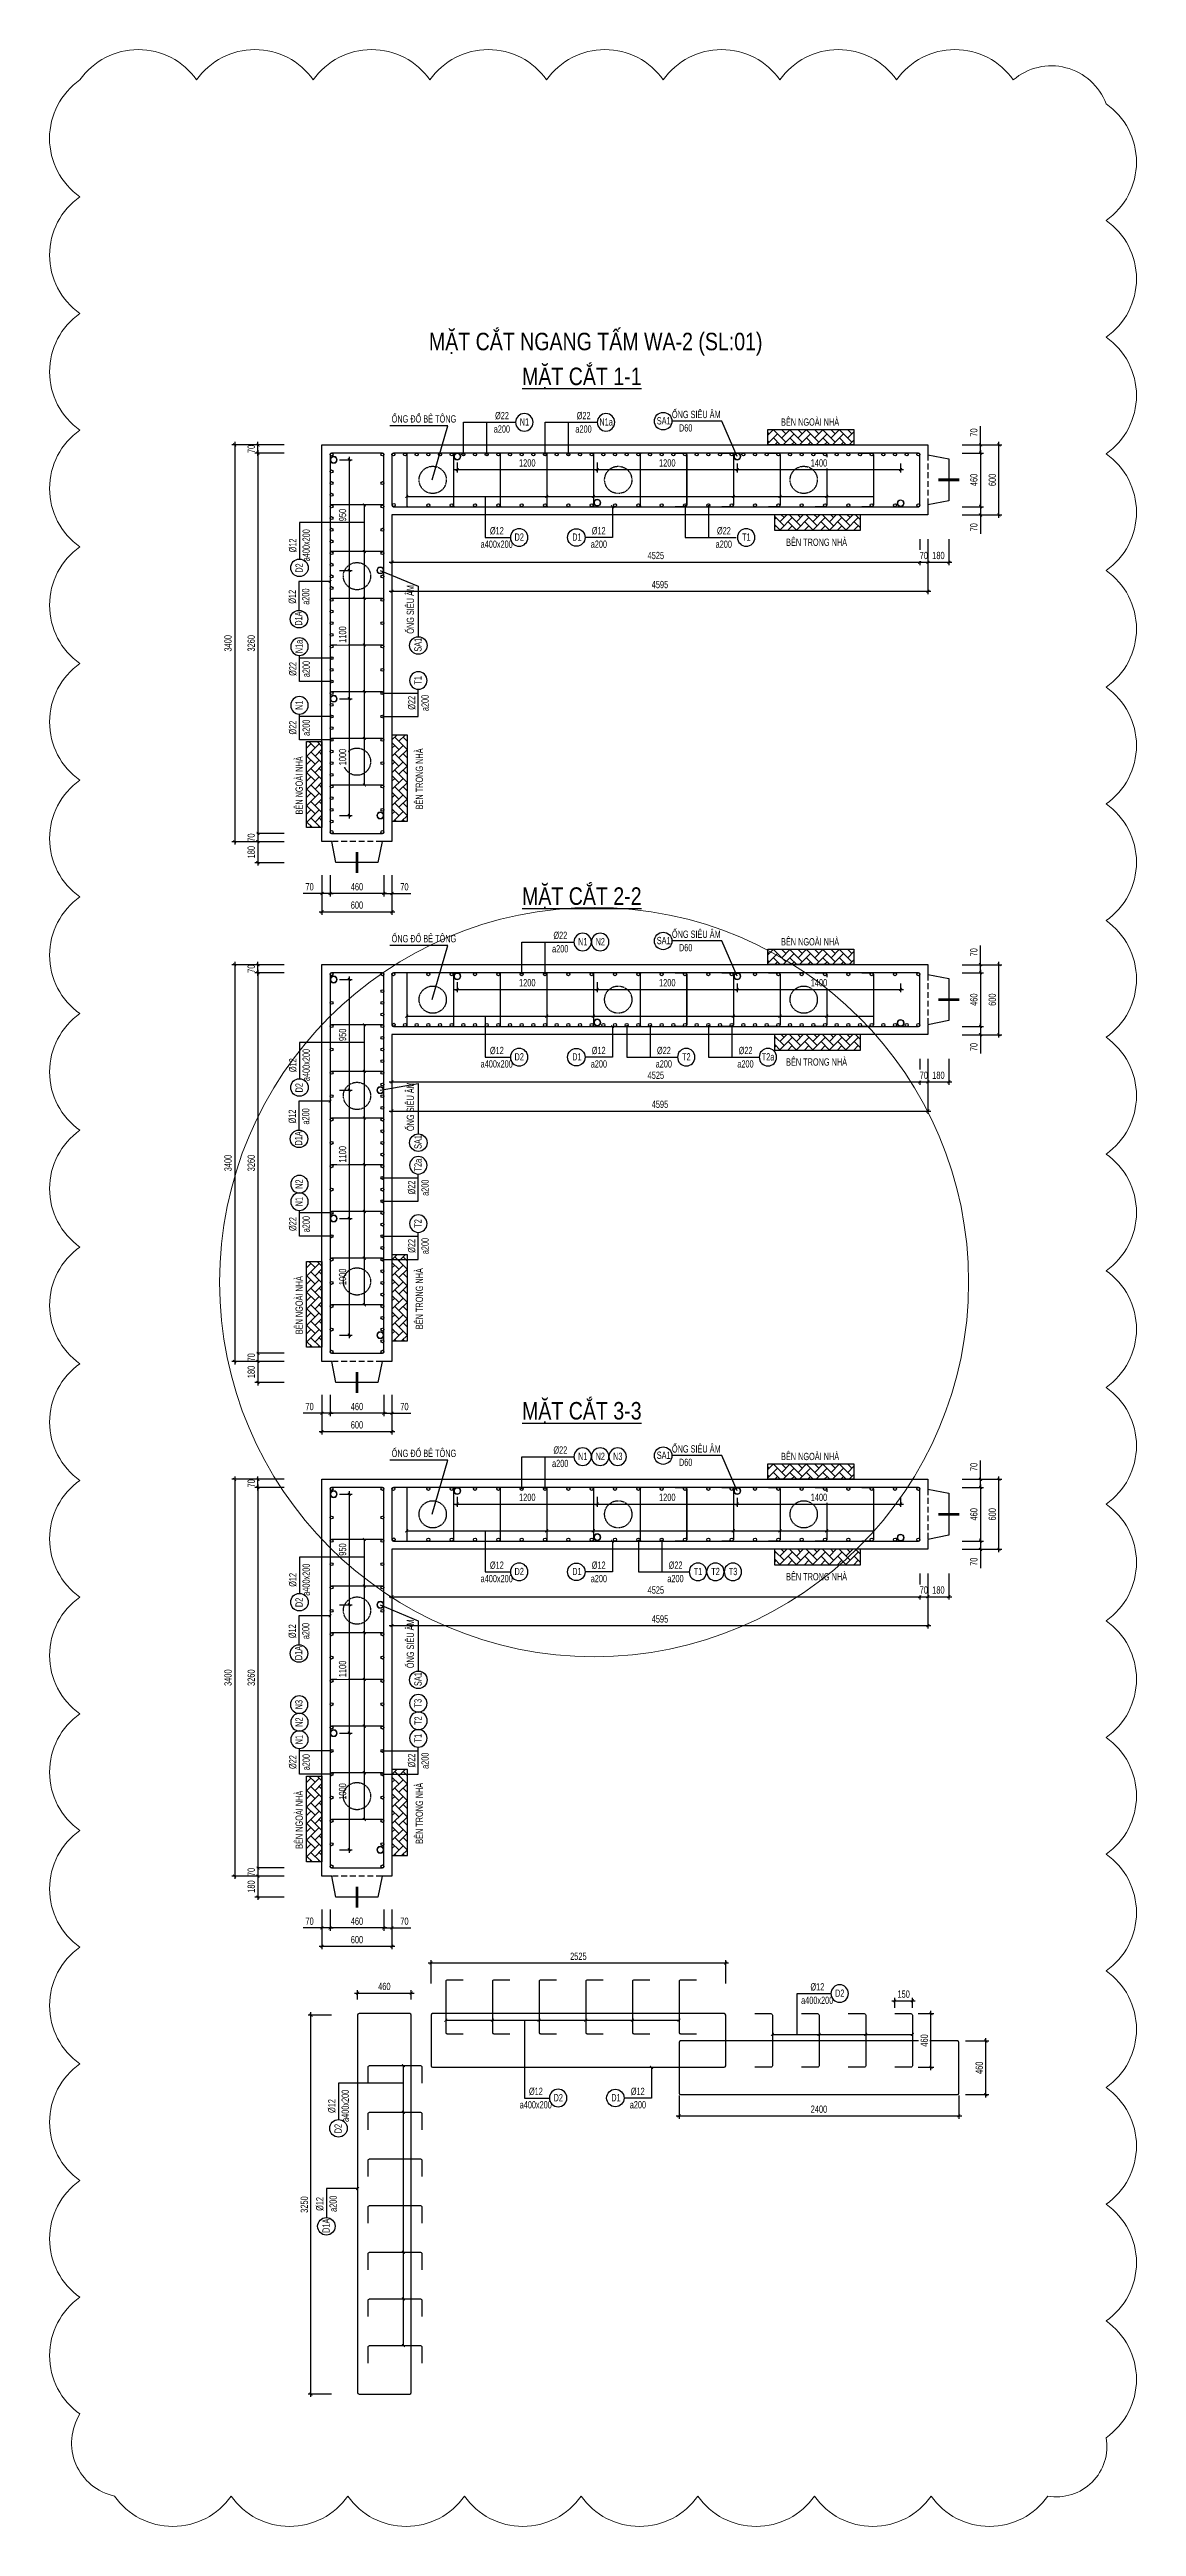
# Model space of a CAD drawing. Header units: millimetres. Extents: x -147841 to 368790, y -162721 to 84261.
# Drawn here: x 318106 to 327423, y -113813 to -92588 of the extents above; entities that cross this region are included whole.
import ezdxf
from ezdxf.enums import TextEntityAlignment as Align

# ---------------------------------------------------------------- set-up
doc = ezdxf.new("R2010")
doc.units = ezdxf.units.MM
doc.header["$LTSCALE"] = 1000
doc.header["$MEASUREMENT"] = 0
doc.header["$PDMODE"] = 1
doc.header["$PDSIZE"] = -10
doc.linetypes.add('DASHED', pattern=[0.75, 0.5, -0.25])
doc.linetypes.add('HIDDEN', pattern=[0.375, 0.25, -0.125])
doc.layers.get('0').update_dxf_attribs({"linetype": 'CONTINUOUS', "lineweight": 18})
doc.layers.get('DEFPOINTS').update_dxf_attribs({"color": 5, "linetype": 'CONTINUOUS', "lineweight": 18})
for name, color, linetype, lineweight in [('0-THAY', 7, 'CONTINUOUS', 18), ('ccu11-Dim', 8, 'CONTINUOUS', 18), ('DIM', 8, 'CONTINUOUS', 18)]:
    doc.layers.add(name, color=color, linetype=linetype, lineweight=lineweight)
for name, color, linetype in [('ccu11-Hatch', 250, 'CONTINUOUS'), ('ccu11-Khuat', 9, 'DASHED'), ('ccu11-Manh', 8, 'CONTINUOUS'), ('ccu11-Thay', 7, 'CONTINUOUS'), ('ccu11-Thep', 4, 'CONTINUOUS'), ('ccu11-Thepdai', 6, 'CONTINUOUS'), ('KC-Cotthep', 8, 'CONTINUOUS'), ('KC-Dim', 8, 'CONTINUOUS'), ('KC-Text', 31, 'CONTINUOUS'), ('KC-Thay', 7, 'CONTINUOUS')]:
    doc.layers.add(name, color=color, linetype=linetype)
doc.styles.add('ARIAL', font='arial.ttf', dxfattribs={"width": 0.7})
doc.styles.add('ccu11-dim', font='vnsimli.shx', dxfattribs={"width": 0.65, "bigfont": 'bigfont.shx'})
doc.dimstyles.new('2.5-25', dxfattribs={"dimscale": 25, "dimtxt": 2.5, "dimasz": 1, "dimexe": 1, "dimexo": 2, "dimgap": 1, "dimtad": 1, "dimdec": 1, "dimrnd": 5, "dimdsep": 46, "dimtxsty": 'ARIAL', "dimblk": 'ARCHTICK', "dimcen": -1, "dimdle": 1, "dimclrd": 256, "dimclre": 256, "dimclrt": 3, "dimadec": 0, "dimazin": 2, "dimtfac": 0.1, "dimtdec": 1, "dimtmove": 0, "dimatfit": 1, "dimldrblk": 'ARCHTICK', "dimfxl": 1, "dimtvp": 0.833333, "dimtfill": 1, "dimtolj": 1, "dimtzin": 12, "dimarcsym": 0})
doc.dimstyles.new('ccu11-100x4', dxfattribs={"dimscale": 100, "dimtxt": 2.5, "dimasz": 1, "dimexe": 1, "dimexo": 2, "dimgap": 1, "dimtad": 1, "dimdec": 0, "dimlfac": 0.25, "dimdsep": 46, "dimtxsty": 'ccu11-dim', "dimblk": 'ARCHTICK', "dimcen": -1, "dimdle": 1, "dimclrd": 256, "dimclre": 256, "dimclrt": 31, "dimadec": 0, "dimazin": 2, "dimtfac": 0.1, "dimtdec": 0, "dimtmove": 0, "dimatfit": 1, "dimldrblk": 'ARCHTICK', "dimfxl": 1, "dimtvp": 0.833333, "dimtolj": 1, "dimtzin": 12, "dimarcsym": 0})

msp = doc.modelspace()

# ---------------------------------------------------------------- texts
at = {"layer": 'KC-Text', "color": 2, "style": 'ARIAL', "width": 0.8}
for s, p in [('MẶT CẮT NGANG TẤM WA-2 (SL:01)', (322787.57, -95164.98)), ('%%UMẶT CẮT 2-2', (322668.39, -99917.45))]:
    msp.add_text(s, height=150, dxfattribs=at).set_placement(p, align=Align.CENTER)
at = {"layer": 'KC-Text', "color": 1, "style": 'ARIAL'}
for s, height, width, p in [('%%UMẶT CẮT 1-1', 150, 0.8, (322668.39, -95463.56)), ('BÊN NGOÀI NHÀ', 62.5, 0.6, (324625.14, -95811.19)), ('BÊN NGOÀI NHÀ', 62.5, 0.6, (324625.14, -100265.08)), ('BÊN NGOÀI NHÀ', 62.5, 0.6, (324625.14, -104675.44))]:
    msp.add_text(s, height=height, dxfattribs=dict(at, width=width)).set_placement(p, align=Align.CENTER)
at = {"layer": 'KC-Text', "color": 1, "style": 'ARIAL', "width": 0.6}
for p in [(321038.33, -95784.39), (321038.33, -100238.28), (321038.33, -104648.63)]:
    msp.add_text('ỐNG ĐỔ BÊ TÔNG', height=62.5, dxfattribs=at).set_placement(p)
for p in [(321307.17, -98838.03), (321307.17, -103291.91), (321307.17, -107702.27)]:
    msp.add_text('BÊN TRONG NHÀ', height=62.5, rotation=90, dxfattribs=at).set_placement(p, align=Align.CENTER)
at = {"layer": 'KC-Text', "color": 3, "style": 'ARIAL', "width": 0.8}
msp.add_text('%%UMẶT CẮT 3-3', height=150, dxfattribs=at).set_placement((322668.39, -104327.8), align=Align.CENTER)

# ---------------------------------------------------------------- blocks, each defined once
blk = doc.blocks.new('_ARCHTICK')
at = {"color": 0, "linetype": 'ByBlock', "const_width": 0.3}
blk.add_lwpolyline([(-0.5, -0.5), (0.5, 0.5)], dxfattribs=at)
blk = doc.blocks.new('*D647')
at = {"layer": 'DEFPOINTS', "color": 0, "linetype": 'ByBlock', "ltscale": 30, "transparency": 16777216}
for p in [(320167, -95976), (320167, -96046)]:
    blk.add_point(p, dxfattribs=at)
at = {"layer": 'KC-Dim', "linetype": 'ByBlock', "lineweight": -2, "ltscale": 30, "transparency": 16777216}
for p, q in [((320117, -95976), (319867, -95976)), ((320117, -96046), (319867, -96046)), ((319892, -96071), (319892, -95951))]:
    blk.add_line(p, q, dxfattribs=at)
at = {"layer": 'KC-Dim', "linetype": 'ByBlock', "lineweight": -2, "ltscale": 30, "transparency": 16777216, "xscale": 25, "yscale": 25, "zscale": 25}
for p, rotation in [((319892, -95976), 90), ((319892, -96046), 270)]:
    blk.add_blockref('_ARCHTICK', p, dxfattribs=dict(at, rotation=rotation))
at = {"layer": 'KC-Dim', "color": 3, "linetype": 'ByBlock', "ltscale": 30, "transparency": 16777216, "insert": (319835, -96011), "char_height": 62.5, "attachment_point": 5, "rotation": 90, "style": 'ARIAL', "bg_fill": 3, "box_fill_scale": 1.25, "bg_fill_color": 256, "bg_fill_true_color": 13158600, "bg_fill_transparency": 0}
blk.add_mtext('\\A1;70', dxfattribs=at)
at = {"layer": 'DEFPOINTS', "color": 0, "linetype": 'ByBlock', "ltscale": 30, "transparency": 16777216}
blk.add_point((319892, -95976), dxfattribs=at)
blk = doc.blocks.new('*D648')
at = {"layer": 'DEFPOINTS', "color": 0, "linetype": 'ByBlock', "ltscale": 30, "transparency": 16777216}
for p in [(320167, -96046), (319892, -99306), (320167, -99306)]:
    blk.add_point(p, dxfattribs=at)
at = {"layer": 'KC-Dim', "linetype": 'ByBlock', "lineweight": -2, "ltscale": 30, "transparency": 16777216}
for p, q in [((320117, -96046), (319867, -96046)), ((319892, -96021), (319892, -99331)), ((320117, -99306), (319867, -99306))]:
    blk.add_line(p, q, dxfattribs=at)
at = {"layer": 'KC-Dim', "linetype": 'ByBlock', "lineweight": -2, "ltscale": 30, "transparency": 16777216, "xscale": 25, "yscale": 25, "zscale": 25}
for p, rotation in [((319892, -96046), 90), ((319892, -99306), 270)]:
    blk.add_blockref('_ARCHTICK', p, dxfattribs=dict(at, rotation=rotation))
at = {"layer": 'KC-Dim', "color": 3, "linetype": 'ByBlock', "ltscale": 30, "transparency": 16777216, "insert": (319835, -97676), "char_height": 62.5, "attachment_point": 5, "rotation": 90, "style": 'ARIAL', "bg_fill": 3, "box_fill_scale": 1.25, "bg_fill_color": 256, "bg_fill_true_color": 13158600, "bg_fill_transparency": 0}
blk.add_mtext('\\A1;3260', dxfattribs=at)
blk = doc.blocks.new('*D649')
at = {"layer": 'DEFPOINTS', "color": 0, "linetype": 'ByBlock', "ltscale": 30, "transparency": 16777216}
for p in [(320441, -99612), (321041, -99612), (321041, -99977)]:
    blk.add_point(p, dxfattribs=at)
at = {"layer": 'KC-Dim', "linetype": 'ByBlock', "lineweight": -2, "ltscale": 30, "transparency": 16777216}
for p, q in [((320441, -99662), (320441, -100002)), ((321041, -99662), (321041, -100002)), ((320416, -99977), (321066, -99977))]:
    blk.add_line(p, q, dxfattribs=at)
at = {"layer": 'KC-Dim', "linetype": 'ByBlock', "lineweight": -2, "ltscale": 30, "transparency": 16777216, "xscale": 25, "yscale": 25, "zscale": 25, "rotation": 180}
blk.add_blockref('_ARCHTICK', (320441, -99977), dxfattribs=at)
at = {"layer": 'KC-Dim', "linetype": 'ByBlock', "lineweight": -2, "ltscale": 30, "transparency": 16777216, "xscale": 25, "yscale": 25, "zscale": 25}
blk.add_blockref('_ARCHTICK', (321041, -99977), dxfattribs=at)
at = {"layer": 'KC-Dim', "color": 3, "linetype": 'ByBlock', "ltscale": 30, "transparency": 16777216, "insert": (320741, -99920), "char_height": 62.5, "attachment_point": 5, "style": 'ARIAL', "bg_fill": 3, "box_fill_scale": 1.25, "bg_fill_color": 256, "bg_fill_true_color": 13158600, "bg_fill_transparency": 0}
blk.add_mtext('\\A1;600', dxfattribs=at)
blk = doc.blocks.new('*D650')
at = {"layer": 'DEFPOINTS', "color": 0, "linetype": 'ByBlock', "ltscale": 30, "transparency": 16777216}
for p in [(320511, -99612), (320971, -99612), (320511, -99820)]:
    blk.add_point(p, dxfattribs=at)
at = {"layer": 'KC-Dim', "linetype": 'ByBlock', "lineweight": -2, "ltscale": 30, "transparency": 16777216}
for p, q in [((320511, -99662), (320511, -99845)), ((320971, -99662), (320971, -99845)), ((320996, -99820), (320486, -99820))]:
    blk.add_line(p, q, dxfattribs=at)
at = {"layer": 'KC-Dim', "linetype": 'ByBlock', "lineweight": -2, "ltscale": 30, "transparency": 16777216, "xscale": 25, "yscale": 25, "zscale": 25, "rotation": 180}
blk.add_blockref('_ARCHTICK', (320511, -99820), dxfattribs=at)
at = {"layer": 'KC-Dim', "linetype": 'ByBlock', "lineweight": -2, "ltscale": 30, "transparency": 16777216, "xscale": 25, "yscale": 25, "zscale": 25}
blk.add_blockref('_ARCHTICK', (320971, -99820), dxfattribs=at)
at = {"layer": 'KC-Dim', "color": 3, "linetype": 'ByBlock', "ltscale": 30, "transparency": 16777216, "insert": (320741, -99763), "char_height": 62.5, "attachment_point": 5, "style": 'ARIAL', "bg_fill": 3, "box_fill_scale": 1.25, "bg_fill_color": 256, "bg_fill_true_color": 13158600, "bg_fill_transparency": 0}
blk.add_mtext('\\A1;460', dxfattribs=at)
blk = doc.blocks.new('*D651')
at = {"layer": 'DEFPOINTS', "color": 0, "linetype": 'ByBlock', "ltscale": 30, "transparency": 16777216}
blk.add_point((320971, -99612), dxfattribs=at)
at = {"layer": 'KC-Dim', "linetype": 'ByBlock', "lineweight": -2, "ltscale": 30, "transparency": 16777216}
for p, q in [((320971, -99662), (320971, -99845)), ((321041, -99662), (321041, -99845)), ((320971, -99820), (320946, -99820)), ((320971, -99820), (321041, -99820)), ((321041, -99820), (321204, -99820))]:
    blk.add_line(p, q, dxfattribs=at)
at = {"layer": 'KC-Dim', "linetype": 'ByBlock', "lineweight": -2, "ltscale": 30, "transparency": 16777216, "xscale": 25, "yscale": 25, "zscale": 25}
blk.add_blockref('_ARCHTICK', (320971, -99820), dxfattribs=at)
at = {"layer": 'KC-Dim', "linetype": 'ByBlock', "lineweight": -2, "ltscale": 30, "transparency": 16777216, "xscale": 25, "yscale": 25, "zscale": 25, "rotation": 180}
blk.add_blockref('_ARCHTICK', (321041, -99820), dxfattribs=at)
at = {"layer": 'KC-Dim', "color": 3, "linetype": 'ByBlock', "ltscale": 30, "transparency": 16777216, "insert": (321148, -99763), "char_height": 62.5, "attachment_point": 5, "style": 'ARIAL', "bg_fill": 3, "box_fill_scale": 1.25, "bg_fill_color": 256, "bg_fill_true_color": 13158600, "bg_fill_transparency": 0}
blk.add_mtext('\\A1;70', dxfattribs=at)
at = {"layer": 'DEFPOINTS', "color": 0, "linetype": 'ByBlock', "ltscale": 30, "transparency": 16777216}
for p in [(321041, -99612), (321041, -99820)]:
    blk.add_point(p, dxfattribs=at)
blk = doc.blocks.new('*D652')
at = {"layer": 'DEFPOINTS', "color": 0, "linetype": 'ByBlock', "ltscale": 30, "transparency": 16777216}
blk.add_point((320511, -99612), dxfattribs=at)
at = {"layer": 'KC-Dim', "linetype": 'ByBlock', "lineweight": -2, "ltscale": 30, "transparency": 16777216}
for p, q in [((320441, -99662), (320441, -99845)), ((320511, -99662), (320511, -99845)), ((320441, -99820), (320279, -99820)), ((320511, -99820), (320441, -99820)), ((320511, -99820), (320536, -99820))]:
    blk.add_line(p, q, dxfattribs=at)
at = {"layer": 'KC-Dim', "linetype": 'ByBlock', "lineweight": -2, "ltscale": 30, "transparency": 16777216, "xscale": 25, "yscale": 25, "zscale": 25}
blk.add_blockref('_ARCHTICK', (320441, -99820), dxfattribs=at)
at = {"layer": 'KC-Dim', "linetype": 'ByBlock', "lineweight": -2, "ltscale": 30, "transparency": 16777216, "xscale": 25, "yscale": 25, "zscale": 25, "rotation": 180}
blk.add_blockref('_ARCHTICK', (320511, -99820), dxfattribs=at)
at = {"layer": 'KC-Dim', "color": 3, "linetype": 'ByBlock', "ltscale": 30, "transparency": 16777216, "insert": (320335, -99763), "char_height": 62.5, "attachment_point": 5, "style": 'ARIAL', "bg_fill": 3, "box_fill_scale": 1.25, "bg_fill_color": 256, "bg_fill_true_color": 13158600, "bg_fill_transparency": 0}
blk.add_mtext('\\A1;70', dxfattribs=at)
at = {"layer": 'DEFPOINTS', "color": 0, "linetype": 'ByBlock', "ltscale": 30, "transparency": 16777216}
for p in [(320441, -99612), (320441, -99820)]:
    blk.add_point(p, dxfattribs=at)
blk = doc.blocks.new('*D653')
at = {"layer": 'DEFPOINTS', "color": 0, "ltscale": 3000, "transparency": 16777216}
for p in [(320167, -99306), (320167, -99376)]:
    blk.add_point(p, dxfattribs=at)
at = {"layer": 'KC-Dim', "lineweight": -2, "ltscale": 3000, "transparency": 16777216}
for p, q in [((320117, -99306), (319867, -99306)), ((319892, -99281), (319892, -99401)), ((320117, -99376), (319867, -99376))]:
    blk.add_line(p, q, dxfattribs=at)
at = {"layer": 'KC-Dim', "lineweight": -2, "ltscale": 3000, "transparency": 16777216, "xscale": 25, "yscale": 25, "zscale": 25}
for p, rotation in [((319892, -99306), 90), ((319892, -99376), 270)]:
    blk.add_blockref('_ARCHTICK', p, dxfattribs=dict(at, rotation=rotation))
at = {"layer": 'KC-Dim', "color": 3, "ltscale": 3000, "transparency": 16777216, "insert": (319835, -99341), "char_height": 62.5, "attachment_point": 5, "rotation": 90, "style": 'ARIAL', "bg_fill": 3, "box_fill_scale": 1.25, "bg_fill_color": 256, "bg_fill_true_color": 13158600, "bg_fill_transparency": 0}
blk.add_mtext('\\A1;70', dxfattribs=at)
at = {"layer": 'DEFPOINTS', "color": 0, "ltscale": 3000, "transparency": 16777216}
blk.add_point((319892, -99376), dxfattribs=at)
blk = doc.blocks.new('*D654')
at = {"layer": 'DEFPOINTS', "color": 0, "ltscale": 3000, "transparency": 16777216}
for p in [(320167, -99376), (320167, -99556)]:
    blk.add_point(p, dxfattribs=at)
at = {"layer": 'KC-Dim', "lineweight": -2, "ltscale": 3000, "transparency": 16777216}
for p, q in [((320117, -99376), (319867, -99376)), ((319892, -99351), (319892, -99581)), ((320117, -99556), (319867, -99556))]:
    blk.add_line(p, q, dxfattribs=at)
at = {"layer": 'KC-Dim', "color": 3, "ltscale": 3000, "transparency": 16777216, "insert": (319835, -99466), "char_height": 62.5, "attachment_point": 5, "rotation": 90, "style": 'ARIAL', "bg_fill": 3, "box_fill_scale": 1.25, "bg_fill_color": 256, "bg_fill_true_color": 13158600, "bg_fill_transparency": 0}
blk.add_mtext('\\A1;180', dxfattribs=at)
at = {"layer": 'DEFPOINTS', "color": 0, "ltscale": 3000, "transparency": 16777216}
blk.add_point((319892, -99556), dxfattribs=at)
at = {"layer": 'KC-Dim', "lineweight": -2, "ltscale": 3000, "transparency": 16777216, "xscale": 25, "yscale": 25, "zscale": 25}
for p, rotation in [((319892, -99376), 90), ((319892, -99556), 270)]:
    blk.add_blockref('_ARCHTICK', p, dxfattribs=dict(at, rotation=rotation))
blk = doc.blocks.new('*D655')
at = {"layer": 'DEFPOINTS', "color": 0, "ltscale": 3000, "transparency": 16777216}
for p in [(320167, -95976), (319693, -99376), (320167, -99376)]:
    blk.add_point(p, dxfattribs=at)
at = {"layer": 'DIM', "lineweight": -2, "ltscale": 3000, "transparency": 16777216}
for p, q in [((320117, -95976), (319668, -95976)), ((319693, -95951), (319693, -99401)), ((320117, -99376), (319668, -99376))]:
    blk.add_line(p, q, dxfattribs=at)
at = {"layer": 'DIM', "lineweight": -2, "ltscale": 3000, "transparency": 16777216, "xscale": 25, "yscale": 25, "zscale": 25}
for p, rotation in [((319693, -95976), 90), ((319693, -99376), 270)]:
    blk.add_blockref('_ARCHTICK', p, dxfattribs=dict(at, rotation=rotation))
at = {"layer": 'DIM', "color": 3, "ltscale": 3000, "transparency": 16777216, "insert": (319636, -97676), "char_height": 62.5, "attachment_point": 5, "rotation": 90, "style": 'ARIAL', "bg_fill": 3, "box_fill_scale": 1.25, "bg_fill_color": 256, "bg_fill_true_color": 13158600, "bg_fill_transparency": 0}
blk.add_mtext('\\A1;3400', dxfattribs=at)
blk = doc.blocks.new('A$C260038B3')
at = {"layer": '0-THAY', "linetype": 'Continuous'}
for radius in [120, 100]:
    blk.add_circle((0, 0), radius, dxfattribs=at)
blk = doc.blocks.new('*D656')
at = {"layer": 'DEFPOINTS', "color": 0, "linetype": 'ByBlock', "ltscale": 30, "transparency": 16777216}
for p in [(320541, -96103), (320541, -97051), (320675, -97051)]:
    blk.add_point(p, dxfattribs=at)
at = {"layer": 'KC-Dim', "linetype": 'ByBlock', "lineweight": -2, "ltscale": 30, "transparency": 16777216}
for p, q in [((320591, -96103), (320700, -96103)), ((320675, -96078), (320675, -97076)), ((320591, -97051), (320700, -97051))]:
    blk.add_line(p, q, dxfattribs=at)
at = {"layer": 'KC-Dim', "linetype": 'ByBlock', "lineweight": -2, "ltscale": 30, "transparency": 16777216, "xscale": 25, "yscale": 25, "zscale": 25}
for p, rotation in [((320675, -96103), 90), ((320675, -97051), 270)]:
    blk.add_blockref('_ARCHTICK', p, dxfattribs=dict(at, rotation=rotation))
at = {"layer": 'KC-Dim', "color": 3, "linetype": 'ByBlock', "ltscale": 30, "transparency": 16777216, "insert": (320618, -96577), "char_height": 62.5, "attachment_point": 5, "rotation": 90, "style": 'ARIAL', "bg_fill": 3, "box_fill_scale": 1.25, "bg_fill_color": 256, "bg_fill_true_color": 13158600, "bg_fill_transparency": 0}
blk.add_mtext('\\A1;950', dxfattribs=at)
blk = doc.blocks.new('*D657')
at = {"layer": 'DEFPOINTS', "color": 0, "linetype": 'ByBlock', "ltscale": 30, "transparency": 16777216}
for p in [(320541, -97051), (320541, -98151), (320675, -98151)]:
    blk.add_point(p, dxfattribs=at)
at = {"layer": 'KC-Dim', "linetype": 'ByBlock', "lineweight": -2, "ltscale": 30, "transparency": 16777216}
for p, q in [((320591, -97051), (320700, -97051)), ((320675, -97026), (320675, -98176)), ((320591, -98151), (320700, -98151))]:
    blk.add_line(p, q, dxfattribs=at)
at = {"layer": 'KC-Dim', "linetype": 'ByBlock', "lineweight": -2, "ltscale": 30, "transparency": 16777216, "xscale": 25, "yscale": 25, "zscale": 25}
for p, rotation in [((320675, -97051), 90), ((320675, -98151), 270)]:
    blk.add_blockref('_ARCHTICK', p, dxfattribs=dict(at, rotation=rotation))
at = {"layer": 'KC-Dim', "color": 3, "linetype": 'ByBlock', "ltscale": 30, "transparency": 16777216, "insert": (320618, -97601), "char_height": 62.5, "attachment_point": 5, "rotation": 90, "style": 'ARIAL', "bg_fill": 3, "box_fill_scale": 1.25, "bg_fill_color": 256, "bg_fill_true_color": 13158600, "bg_fill_transparency": 0}
blk.add_mtext('\\A1;1100', dxfattribs=at)
blk = doc.blocks.new('*D658')
at = {"layer": 'DEFPOINTS', "color": 0, "linetype": 'ByBlock', "ltscale": 30, "transparency": 16777216}
for p in [(320541, -98151), (320541, -99151), (320675, -99151)]:
    blk.add_point(p, dxfattribs=at)
at = {"layer": 'KC-Dim', "linetype": 'ByBlock', "lineweight": -2, "ltscale": 30, "transparency": 16777216}
for p, q in [((320591, -98151), (320700, -98151)), ((320675, -98126), (320675, -99176)), ((320591, -99151), (320700, -99151))]:
    blk.add_line(p, q, dxfattribs=at)
at = {"layer": 'KC-Dim', "linetype": 'ByBlock', "lineweight": -2, "ltscale": 30, "transparency": 16777216, "xscale": 25, "yscale": 25, "zscale": 25}
for p, rotation in [((320675, -98151), 90), ((320675, -99151), 270)]:
    blk.add_blockref('_ARCHTICK', p, dxfattribs=dict(at, rotation=rotation))
at = {"layer": 'KC-Dim', "color": 3, "linetype": 'ByBlock', "ltscale": 30, "transparency": 16777216, "insert": (320618, -98651), "char_height": 62.5, "attachment_point": 5, "rotation": 90, "style": 'ARIAL', "bg_fill": 3, "box_fill_scale": 1.25, "bg_fill_color": 256, "bg_fill_true_color": 13158600, "bg_fill_transparency": 0}
blk.add_mtext('\\A1;1000', dxfattribs=at)
blk = doc.blocks.new('*D665')
at = {"layer": 'DEFPOINTS', "color": 0, "linetype": 'ByBlock', "ltscale": 30, "transparency": 16777216}
for p in [(321041, -96576), (325565, -96733), (325565, -96981)]:
    blk.add_point(p, dxfattribs=at)
at = {"layer": 'KC-Dim', "linetype": 'ByBlock', "lineweight": -2, "ltscale": 30, "transparency": 16777216}
for p, q in [((321041, -96626), (321041, -97006)), ((325565, -96783), (325565, -97006)), ((321016, -96981), (325590, -96981))]:
    blk.add_line(p, q, dxfattribs=at)
at = {"layer": 'KC-Dim', "linetype": 'ByBlock', "lineweight": -2, "ltscale": 30, "transparency": 16777216, "xscale": 25, "yscale": 25, "zscale": 25, "rotation": 180}
blk.add_blockref('_ARCHTICK', (321041, -96981), dxfattribs=at)
at = {"layer": 'KC-Dim', "linetype": 'ByBlock', "lineweight": -2, "ltscale": 30, "transparency": 16777216, "xscale": 25, "yscale": 25, "zscale": 25}
blk.add_blockref('_ARCHTICK', (325565, -96981), dxfattribs=at)
at = {"layer": 'KC-Dim', "color": 3, "linetype": 'ByBlock', "ltscale": 30, "transparency": 16777216, "insert": (323303, -96924), "char_height": 62.5, "attachment_point": 5, "style": 'ARIAL', "bg_fill": 3, "box_fill_scale": 1.25, "bg_fill_color": 256, "bg_fill_true_color": 13158600, "bg_fill_transparency": 0}
blk.add_mtext('\\A1;4525', dxfattribs=at)
blk = doc.blocks.new('*D666')
at = {"layer": 'DEFPOINTS', "color": 0, "linetype": 'ByBlock', "ltscale": 30, "transparency": 16777216}
for p in [(321041, -96733), (325635, -96733), (325635, -97230)]:
    blk.add_point(p, dxfattribs=at)
at = {"layer": 'KC-Dim', "linetype": 'ByBlock', "lineweight": -2, "ltscale": 30, "transparency": 16777216}
for p, q in [((321041, -96783), (321041, -97255)), ((325635, -96783), (325635, -97255)), ((321016, -97230), (325660, -97230))]:
    blk.add_line(p, q, dxfattribs=at)
at = {"layer": 'KC-Dim', "linetype": 'ByBlock', "lineweight": -2, "ltscale": 30, "transparency": 16777216, "xscale": 25, "yscale": 25, "zscale": 25, "rotation": 180}
blk.add_blockref('_ARCHTICK', (321041, -97230), dxfattribs=at)
at = {"layer": 'KC-Dim', "linetype": 'ByBlock', "lineweight": -2, "ltscale": 30, "transparency": 16777216, "xscale": 25, "yscale": 25, "zscale": 25}
blk.add_blockref('_ARCHTICK', (325635, -97230), dxfattribs=at)
at = {"layer": 'KC-Dim', "color": 3, "linetype": 'ByBlock', "ltscale": 30, "transparency": 16777216, "insert": (323338, -97173), "char_height": 62.5, "attachment_point": 5, "style": 'ARIAL', "bg_fill": 3, "box_fill_scale": 1.25, "bg_fill_color": 256, "bg_fill_true_color": 13158600, "bg_fill_transparency": 0}
blk.add_mtext('\\A1;4595', dxfattribs=at)
blk = doc.blocks.new('*D667')
at = {"layer": 'DEFPOINTS', "color": 0, "linetype": 'ByBlock', "ltscale": 30, "transparency": 16777216}
for p in [(325879, -95976), (326244, -95976), (325879, -96576)]:
    blk.add_point(p, dxfattribs=at)
at = {"layer": 'KC-Dim', "linetype": 'ByBlock', "lineweight": -2, "ltscale": 30, "transparency": 16777216}
for p, q in [((325929, -95976), (326269, -95976)), ((326244, -96601), (326244, -95951)), ((325929, -96576), (326269, -96576))]:
    blk.add_line(p, q, dxfattribs=at)
at = {"layer": 'KC-Dim', "linetype": 'ByBlock', "lineweight": -2, "ltscale": 30, "transparency": 16777216, "xscale": 25, "yscale": 25, "zscale": 25}
for p, rotation in [((326244, -95976), 90), ((326244, -96576), 270)]:
    blk.add_blockref('_ARCHTICK', p, dxfattribs=dict(at, rotation=rotation))
at = {"layer": 'KC-Dim', "color": 3, "linetype": 'ByBlock', "ltscale": 30, "transparency": 16777216, "insert": (326187, -96276), "char_height": 62.5, "attachment_point": 5, "rotation": 90, "style": 'ARIAL', "bg_fill": 3, "box_fill_scale": 1.25, "bg_fill_color": 256, "bg_fill_true_color": 13158600, "bg_fill_transparency": 0}
blk.add_mtext('\\A1;600', dxfattribs=at)
blk = doc.blocks.new('*D668')
at = {"layer": 'DEFPOINTS', "color": 0, "linetype": 'ByBlock', "ltscale": 30, "transparency": 16777216}
for p in [(325879, -96046), (325879, -96506), (326086, -96506)]:
    blk.add_point(p, dxfattribs=at)
at = {"layer": 'KC-Dim', "linetype": 'ByBlock', "lineweight": -2, "ltscale": 30, "transparency": 16777216}
for p, q in [((325929, -96046), (326111, -96046)), ((326086, -96021), (326086, -96531)), ((325929, -96506), (326111, -96506))]:
    blk.add_line(p, q, dxfattribs=at)
at = {"layer": 'KC-Dim', "linetype": 'ByBlock', "lineweight": -2, "ltscale": 30, "transparency": 16777216, "xscale": 25, "yscale": 25, "zscale": 25}
for p, rotation in [((326086, -96046), 90), ((326086, -96506), 270)]:
    blk.add_blockref('_ARCHTICK', p, dxfattribs=dict(at, rotation=rotation))
at = {"layer": 'KC-Dim', "color": 3, "linetype": 'ByBlock', "ltscale": 30, "transparency": 16777216, "insert": (326029, -96276), "char_height": 62.5, "attachment_point": 5, "rotation": 90, "style": 'ARIAL', "bg_fill": 3, "box_fill_scale": 1.25, "bg_fill_color": 256, "bg_fill_true_color": 13158600, "bg_fill_transparency": 0}
blk.add_mtext('\\A1;460', dxfattribs=at)
blk = doc.blocks.new('*D669')
at = {"layer": 'DEFPOINTS', "color": 0, "linetype": 'ByBlock', "ltscale": 30, "transparency": 16777216}
blk.add_point((325879, -96046), dxfattribs=at)
at = {"layer": 'KC-Dim', "linetype": 'ByBlock', "lineweight": -2, "ltscale": 30, "transparency": 16777216}
for p, q in [((326086, -95976), (326086, -95814)), ((325929, -95976), (326111, -95976)), ((325929, -96046), (326111, -96046)), ((326086, -96046), (326086, -95976)), ((326086, -96046), (326086, -96071))]:
    blk.add_line(p, q, dxfattribs=at)
at = {"layer": 'KC-Dim', "linetype": 'ByBlock', "lineweight": -2, "ltscale": 30, "transparency": 16777216, "xscale": 25, "yscale": 25, "zscale": 25}
for p, rotation in [((326086, -95976), 270), ((326086, -96046), 90)]:
    blk.add_blockref('_ARCHTICK', p, dxfattribs=dict(at, rotation=rotation))
at = {"layer": 'KC-Dim', "color": 3, "linetype": 'ByBlock', "ltscale": 30, "transparency": 16777216, "insert": (326029, -95870), "char_height": 62.5, "attachment_point": 5, "rotation": 90, "style": 'ARIAL', "bg_fill": 3, "box_fill_scale": 1.25, "bg_fill_color": 256, "bg_fill_true_color": 13158600, "bg_fill_transparency": 0}
blk.add_mtext('\\A1;70', dxfattribs=at)
at = {"layer": 'DEFPOINTS', "color": 0, "linetype": 'ByBlock', "ltscale": 30, "transparency": 16777216}
for p in [(325879, -95976), (326086, -95976)]:
    blk.add_point(p, dxfattribs=at)
blk = doc.blocks.new('*D670')
at = {"layer": 'DEFPOINTS', "color": 0, "linetype": 'ByBlock', "ltscale": 30, "transparency": 16777216}
blk.add_point((325879, -96506), dxfattribs=at)
at = {"layer": 'KC-Dim', "linetype": 'ByBlock', "lineweight": -2, "ltscale": 30, "transparency": 16777216}
for p, q in [((325929, -96506), (326111, -96506)), ((325929, -96576), (326111, -96576)), ((326086, -96506), (326086, -96481)), ((326086, -96506), (326086, -96576)), ((326086, -96576), (326086, -96738))]:
    blk.add_line(p, q, dxfattribs=at)
at = {"layer": 'KC-Dim', "linetype": 'ByBlock', "lineweight": -2, "ltscale": 30, "transparency": 16777216, "xscale": 25, "yscale": 25, "zscale": 25}
for p, rotation in [((326086, -96506), 270), ((326086, -96576), 90)]:
    blk.add_blockref('_ARCHTICK', p, dxfattribs=dict(at, rotation=rotation))
at = {"layer": 'KC-Dim', "color": 3, "linetype": 'ByBlock', "ltscale": 30, "transparency": 16777216, "insert": (326029, -96682), "char_height": 62.5, "attachment_point": 5, "rotation": 90, "style": 'ARIAL', "bg_fill": 3, "box_fill_scale": 1.25, "bg_fill_color": 256, "bg_fill_true_color": 13158600, "bg_fill_transparency": 0}
blk.add_mtext('\\A1;70', dxfattribs=at)
at = {"layer": 'DEFPOINTS', "color": 0, "linetype": 'ByBlock', "ltscale": 30, "transparency": 16777216}
for p in [(325879, -96576), (326086, -96576)]:
    blk.add_point(p, dxfattribs=at)
blk = doc.blocks.new('att_thep_2')
blk.add_circle((-300, 0), 300)
at = {"color": 31, "style": 'ARIAL', "width": 0.6}
blk.add_attdef('SH', text='', height=250, dxfattribs=at).set_placement((-281, -111), align=Align.CENTER)
at = {"color": 3, "style": 'ARIAL', "width": 0.6}
blk.add_attdef('DK', text='', height=250, dxfattribs=at).set_placement((467, 105), align=Align.CENTER)
at = {"color": 2, "style": 'ARIAL', "width": 0.6}
blk.add_attdef('KC', text='', height=250, dxfattribs=at).set_placement((472, -355), align=Align.CENTER)
blk = doc.blocks.new('*D663')
at = {"layer": 'DEFPOINTS', "color": 0, "ltscale": 3000, "transparency": 16777216}
for p in [(325565, -96733), (325635, -96733)]:
    blk.add_point(p, dxfattribs=at)
at = {"layer": 'KC-Dim', "lineweight": -2, "ltscale": 3000, "transparency": 16777216}
for p, q in [((325565, -96783), (325565, -97006)), ((325635, -96783), (325635, -97006)), ((325540, -96981), (325660, -96981))]:
    blk.add_line(p, q, dxfattribs=at)
at = {"layer": 'KC-Dim', "lineweight": -2, "ltscale": 3000, "transparency": 16777216, "xscale": 25, "yscale": 25, "zscale": 25, "rotation": 180}
blk.add_blockref('_ARCHTICK', (325565, -96981), dxfattribs=at)
at = {"layer": 'KC-Dim', "lineweight": -2, "ltscale": 3000, "transparency": 16777216, "xscale": 25, "yscale": 25, "zscale": 25}
blk.add_blockref('_ARCHTICK', (325635, -96981), dxfattribs=at)
at = {"layer": 'KC-Dim', "color": 3, "ltscale": 3000, "transparency": 16777216, "insert": (325600, -96924), "char_height": 62.5, "attachment_point": 5, "style": 'ARIAL', "bg_fill": 3, "box_fill_scale": 1.25, "bg_fill_color": 256, "bg_fill_true_color": 13158600, "bg_fill_transparency": 0}
blk.add_mtext('\\A1;70', dxfattribs=at)
at = {"layer": 'DEFPOINTS', "color": 0, "ltscale": 3000, "transparency": 16777216}
blk.add_point((325635, -96981), dxfattribs=at)
blk = doc.blocks.new('*D664')
at = {"layer": 'DEFPOINTS', "color": 0, "ltscale": 3000, "transparency": 16777216}
for p in [(325635, -96733), (325815, -96733)]:
    blk.add_point(p, dxfattribs=at)
at = {"layer": 'KC-Dim', "lineweight": -2, "ltscale": 3000, "transparency": 16777216}
for p, q in [((325635, -96783), (325635, -97006)), ((325815, -96783), (325815, -97006)), ((325610, -96981), (325840, -96981))]:
    blk.add_line(p, q, dxfattribs=at)
at = {"layer": 'KC-Dim', "color": 3, "ltscale": 3000, "transparency": 16777216, "insert": (325725, -96924), "char_height": 62.5, "attachment_point": 5, "style": 'ARIAL', "bg_fill": 3, "box_fill_scale": 1.25, "bg_fill_color": 256, "bg_fill_true_color": 13158600, "bg_fill_transparency": 0}
blk.add_mtext('\\A1;180', dxfattribs=at)
at = {"layer": 'DEFPOINTS', "color": 0, "ltscale": 3000, "transparency": 16777216}
blk.add_point((325815, -96981), dxfattribs=at)
at = {"layer": 'KC-Dim', "lineweight": -2, "ltscale": 3000, "transparency": 16777216, "xscale": 25, "yscale": 25, "zscale": 25, "rotation": 180}
blk.add_blockref('_ARCHTICK', (325635, -96981), dxfattribs=at)
at = {"layer": 'KC-Dim', "lineweight": -2, "ltscale": 3000, "transparency": 16777216, "xscale": 25, "yscale": 25, "zscale": 25}
blk.add_blockref('_ARCHTICK', (325815, -96981), dxfattribs=at)
blk = doc.blocks.new('*U661')
at = {"layer": 'ccu11-Thepdai', "flags": 128}
blk.add_lwpolyline([(50, 230), (-37, 230, 0.414214), (-50, 217), (-50, -114), (-50, -218, 0.414214), (-37, -230), (50, -230)], format="xyb", dxfattribs=at)
blk = doc.blocks.new('*U662')
at = {"layer": 'DIM', "color": 0, "linetype": 'ByBlock', "lineweight": -2, "transparency": 16777216}
for p in [(0, 0), (400, 0), (800, 0), (1200, 0), (1600, 0), (2000, 0)]:
    blk.add_blockref('*U661', p, dxfattribs=at)
blk = doc.blocks.new('*U659')
at = {"layer": 'ccu11-Thepdai', "flags": 128}
blk.add_lwpolyline([(-50, 230), (37, 230, -0.414214), (50, 218), (50, -114), (50, -218, -0.414214), (37, -230), (-50, -230)], format="xyb", dxfattribs=at)
blk = doc.blocks.new('*U660')
at = {"layer": 'DIM', "color": 0, "linetype": 'ByBlock', "lineweight": -2, "transparency": 16777216}
for p in [(0, 0), (400, 0), (800, 0), (1200, 0), (1600, 0)]:
    blk.add_blockref('*U659', p, dxfattribs=at)
blk = doc.blocks.new('*D671')
at = {"layer": 'DEFPOINTS', "color": 0, "linetype": 'ByBlock', "ltscale": 30, "transparency": 16777216}
for p in [(321601, -96076), (322801, -96076), (322801, -96188)]:
    blk.add_point(p, dxfattribs=at)
at = {"layer": 'KC-Dim', "linetype": 'ByBlock', "lineweight": -2, "ltscale": 30, "transparency": 16777216}
for p, q in [((321601, -96126), (321601, -96213)), ((322801, -96126), (322801, -96213)), ((321576, -96188), (322826, -96188))]:
    blk.add_line(p, q, dxfattribs=at)
at = {"layer": 'KC-Dim', "linetype": 'ByBlock', "lineweight": -2, "ltscale": 30, "transparency": 16777216, "xscale": 25, "yscale": 25, "zscale": 25, "rotation": 180}
blk.add_blockref('_ARCHTICK', (321601, -96188), dxfattribs=at)
at = {"layer": 'KC-Dim', "linetype": 'ByBlock', "lineweight": -2, "ltscale": 30, "transparency": 16777216, "xscale": 25, "yscale": 25, "zscale": 25}
blk.add_blockref('_ARCHTICK', (322801, -96188), dxfattribs=at)
at = {"layer": 'KC-Dim', "color": 3, "linetype": 'ByBlock', "ltscale": 30, "transparency": 16777216, "insert": (322201, -96131), "char_height": 62.5, "attachment_point": 5, "style": 'ARIAL', "bg_fill": 3, "box_fill_scale": 1.25, "bg_fill_color": 256, "bg_fill_true_color": 13158600, "bg_fill_transparency": 0}
blk.add_mtext('\\A1;1200', dxfattribs=at)
blk = doc.blocks.new('*D672')
at = {"layer": 'DEFPOINTS', "color": 0, "linetype": 'ByBlock', "ltscale": 30, "transparency": 16777216}
for p in [(322801, -96076), (324001, -96086), (324001, -96188)]:
    blk.add_point(p, dxfattribs=at)
at = {"layer": 'KC-Dim', "linetype": 'ByBlock', "lineweight": -2, "ltscale": 30, "transparency": 16777216}
for p, q in [((322801, -96126), (322801, -96213)), ((324001, -96136), (324001, -96213)), ((322776, -96188), (324026, -96188))]:
    blk.add_line(p, q, dxfattribs=at)
at = {"layer": 'KC-Dim', "linetype": 'ByBlock', "lineweight": -2, "ltscale": 30, "transparency": 16777216, "xscale": 25, "yscale": 25, "zscale": 25, "rotation": 180}
blk.add_blockref('_ARCHTICK', (322801, -96188), dxfattribs=at)
at = {"layer": 'KC-Dim', "linetype": 'ByBlock', "lineweight": -2, "ltscale": 30, "transparency": 16777216, "xscale": 25, "yscale": 25, "zscale": 25}
blk.add_blockref('_ARCHTICK', (324001, -96188), dxfattribs=at)
at = {"layer": 'KC-Dim', "color": 3, "linetype": 'ByBlock', "ltscale": 30, "transparency": 16777216, "insert": (323401, -96131), "char_height": 62.5, "attachment_point": 5, "style": 'ARIAL', "bg_fill": 3, "box_fill_scale": 1.25, "bg_fill_color": 256, "bg_fill_true_color": 13158600, "bg_fill_transparency": 0}
blk.add_mtext('\\A1;1200', dxfattribs=at)
blk = doc.blocks.new('*D673')
at = {"layer": 'DEFPOINTS', "color": 0, "linetype": 'ByBlock', "ltscale": 30, "transparency": 16777216}
for p in [(324001, -96086), (325401, -96086), (325401, -96188)]:
    blk.add_point(p, dxfattribs=at)
at = {"layer": 'KC-Dim', "linetype": 'ByBlock', "lineweight": -2, "ltscale": 30, "transparency": 16777216}
for p, q in [((324001, -96136), (324001, -96213)), ((325401, -96136), (325401, -96213)), ((323976, -96188), (325426, -96188))]:
    blk.add_line(p, q, dxfattribs=at)
at = {"layer": 'KC-Dim', "linetype": 'ByBlock', "lineweight": -2, "ltscale": 30, "transparency": 16777216, "xscale": 25, "yscale": 25, "zscale": 25, "rotation": 180}
blk.add_blockref('_ARCHTICK', (324001, -96188), dxfattribs=at)
at = {"layer": 'KC-Dim', "linetype": 'ByBlock', "lineweight": -2, "ltscale": 30, "transparency": 16777216, "xscale": 25, "yscale": 25, "zscale": 25}
blk.add_blockref('_ARCHTICK', (325401, -96188), dxfattribs=at)
at = {"layer": 'KC-Dim', "color": 3, "linetype": 'ByBlock', "ltscale": 30, "transparency": 16777216, "insert": (324701, -96131), "char_height": 62.5, "attachment_point": 5, "style": 'ARIAL', "bg_fill": 3, "box_fill_scale": 1.25, "bg_fill_color": 256, "bg_fill_true_color": 13158600, "bg_fill_transparency": 0}
blk.add_mtext('\\A1;1400', dxfattribs=at)
blk = doc.blocks.new('*D692')
at = {"layer": 'DEFPOINTS', "color": 0, "linetype": 'ByBlock', "ltscale": 30, "transparency": 16777216}
for p in [(320167, -100430), (320167, -100500)]:
    blk.add_point(p, dxfattribs=at)
at = {"layer": 'KC-Dim', "linetype": 'ByBlock', "lineweight": -2, "ltscale": 30, "transparency": 16777216}
for p, q in [((320117, -100430), (319867, -100430)), ((320117, -100500), (319867, -100500)), ((319892, -100525), (319892, -100405))]:
    blk.add_line(p, q, dxfattribs=at)
at = {"layer": 'KC-Dim', "linetype": 'ByBlock', "lineweight": -2, "ltscale": 30, "transparency": 16777216, "xscale": 25, "yscale": 25, "zscale": 25}
for p, rotation in [((319892, -100430), 90), ((319892, -100500), 270)]:
    blk.add_blockref('_ARCHTICK', p, dxfattribs=dict(at, rotation=rotation))
at = {"layer": 'KC-Dim', "color": 3, "linetype": 'ByBlock', "ltscale": 30, "transparency": 16777216, "insert": (319835, -100465), "char_height": 62.5, "attachment_point": 5, "rotation": 90, "style": 'ARIAL', "bg_fill": 3, "box_fill_scale": 1.25, "bg_fill_color": 256, "bg_fill_true_color": 13158600, "bg_fill_transparency": 0}
blk.add_mtext('\\A1;70', dxfattribs=at)
at = {"layer": 'DEFPOINTS', "color": 0, "linetype": 'ByBlock', "ltscale": 30, "transparency": 16777216}
blk.add_point((319892, -100430), dxfattribs=at)
blk = doc.blocks.new('*D693')
at = {"layer": 'DEFPOINTS', "color": 0, "linetype": 'ByBlock', "ltscale": 30, "transparency": 16777216}
for p in [(320167, -100500), (319892, -103760), (320167, -103760)]:
    blk.add_point(p, dxfattribs=at)
at = {"layer": 'KC-Dim', "linetype": 'ByBlock', "lineweight": -2, "ltscale": 30, "transparency": 16777216}
for p, q in [((320117, -100500), (319867, -100500)), ((319892, -100475), (319892, -103785)), ((320117, -103760), (319867, -103760))]:
    blk.add_line(p, q, dxfattribs=at)
at = {"layer": 'KC-Dim', "linetype": 'ByBlock', "lineweight": -2, "ltscale": 30, "transparency": 16777216, "xscale": 25, "yscale": 25, "zscale": 25}
for p, rotation in [((319892, -100500), 90), ((319892, -103760), 270)]:
    blk.add_blockref('_ARCHTICK', p, dxfattribs=dict(at, rotation=rotation))
at = {"layer": 'KC-Dim', "color": 3, "linetype": 'ByBlock', "ltscale": 30, "transparency": 16777216, "insert": (319835, -102130), "char_height": 62.5, "attachment_point": 5, "rotation": 90, "style": 'ARIAL', "bg_fill": 3, "box_fill_scale": 1.25, "bg_fill_color": 256, "bg_fill_true_color": 13158600, "bg_fill_transparency": 0}
blk.add_mtext('\\A1;3260', dxfattribs=at)
blk = doc.blocks.new('*D694')
at = {"layer": 'DEFPOINTS', "color": 0, "linetype": 'ByBlock', "ltscale": 30, "transparency": 16777216}
for p in [(320441, -104066), (321041, -104066), (321041, -104431)]:
    blk.add_point(p, dxfattribs=at)
at = {"layer": 'KC-Dim', "linetype": 'ByBlock', "lineweight": -2, "ltscale": 30, "transparency": 16777216}
for p, q in [((320441, -104116), (320441, -104456)), ((321041, -104116), (321041, -104456)), ((320416, -104431), (321066, -104431))]:
    blk.add_line(p, q, dxfattribs=at)
at = {"layer": 'KC-Dim', "linetype": 'ByBlock', "lineweight": -2, "ltscale": 30, "transparency": 16777216, "xscale": 25, "yscale": 25, "zscale": 25, "rotation": 180}
blk.add_blockref('_ARCHTICK', (320441, -104431), dxfattribs=at)
at = {"layer": 'KC-Dim', "linetype": 'ByBlock', "lineweight": -2, "ltscale": 30, "transparency": 16777216, "xscale": 25, "yscale": 25, "zscale": 25}
blk.add_blockref('_ARCHTICK', (321041, -104431), dxfattribs=at)
at = {"layer": 'KC-Dim', "color": 3, "linetype": 'ByBlock', "ltscale": 30, "transparency": 16777216, "insert": (320741, -104374), "char_height": 62.5, "attachment_point": 5, "style": 'ARIAL', "bg_fill": 3, "box_fill_scale": 1.25, "bg_fill_color": 256, "bg_fill_true_color": 13158600, "bg_fill_transparency": 0}
blk.add_mtext('\\A1;600', dxfattribs=at)
blk = doc.blocks.new('*D695')
at = {"layer": 'DEFPOINTS', "color": 0, "linetype": 'ByBlock', "ltscale": 30, "transparency": 16777216}
for p in [(320511, -104066), (320971, -104066), (320511, -104274)]:
    blk.add_point(p, dxfattribs=at)
at = {"layer": 'KC-Dim', "linetype": 'ByBlock', "lineweight": -2, "ltscale": 30, "transparency": 16777216}
for p, q in [((320511, -104116), (320511, -104299)), ((320971, -104116), (320971, -104299)), ((320996, -104274), (320486, -104274))]:
    blk.add_line(p, q, dxfattribs=at)
at = {"layer": 'KC-Dim', "linetype": 'ByBlock', "lineweight": -2, "ltscale": 30, "transparency": 16777216, "xscale": 25, "yscale": 25, "zscale": 25, "rotation": 180}
blk.add_blockref('_ARCHTICK', (320511, -104274), dxfattribs=at)
at = {"layer": 'KC-Dim', "linetype": 'ByBlock', "lineweight": -2, "ltscale": 30, "transparency": 16777216, "xscale": 25, "yscale": 25, "zscale": 25}
blk.add_blockref('_ARCHTICK', (320971, -104274), dxfattribs=at)
at = {"layer": 'KC-Dim', "color": 3, "linetype": 'ByBlock', "ltscale": 30, "transparency": 16777216, "insert": (320741, -104217), "char_height": 62.5, "attachment_point": 5, "style": 'ARIAL', "bg_fill": 3, "box_fill_scale": 1.25, "bg_fill_color": 256, "bg_fill_true_color": 13158600, "bg_fill_transparency": 0}
blk.add_mtext('\\A1;460', dxfattribs=at)
blk = doc.blocks.new('*D696')
at = {"layer": 'DEFPOINTS', "color": 0, "linetype": 'ByBlock', "ltscale": 30, "transparency": 16777216}
blk.add_point((320971, -104066), dxfattribs=at)
at = {"layer": 'KC-Dim', "linetype": 'ByBlock', "lineweight": -2, "ltscale": 30, "transparency": 16777216}
for p, q in [((320971, -104116), (320971, -104299)), ((321041, -104116), (321041, -104299)), ((320971, -104274), (320946, -104274)), ((320971, -104274), (321041, -104274)), ((321041, -104274), (321204, -104274))]:
    blk.add_line(p, q, dxfattribs=at)
at = {"layer": 'KC-Dim', "linetype": 'ByBlock', "lineweight": -2, "ltscale": 30, "transparency": 16777216, "xscale": 25, "yscale": 25, "zscale": 25}
blk.add_blockref('_ARCHTICK', (320971, -104274), dxfattribs=at)
at = {"layer": 'KC-Dim', "linetype": 'ByBlock', "lineweight": -2, "ltscale": 30, "transparency": 16777216, "xscale": 25, "yscale": 25, "zscale": 25, "rotation": 180}
blk.add_blockref('_ARCHTICK', (321041, -104274), dxfattribs=at)
at = {"layer": 'KC-Dim', "color": 3, "linetype": 'ByBlock', "ltscale": 30, "transparency": 16777216, "insert": (321148, -104217), "char_height": 62.5, "attachment_point": 5, "style": 'ARIAL', "bg_fill": 3, "box_fill_scale": 1.25, "bg_fill_color": 256, "bg_fill_true_color": 13158600, "bg_fill_transparency": 0}
blk.add_mtext('\\A1;70', dxfattribs=at)
at = {"layer": 'DEFPOINTS', "color": 0, "linetype": 'ByBlock', "ltscale": 30, "transparency": 16777216}
for p in [(321041, -104066), (321041, -104274)]:
    blk.add_point(p, dxfattribs=at)
blk = doc.blocks.new('*D697')
at = {"layer": 'DEFPOINTS', "color": 0, "linetype": 'ByBlock', "ltscale": 30, "transparency": 16777216}
blk.add_point((320511, -104066), dxfattribs=at)
at = {"layer": 'KC-Dim', "linetype": 'ByBlock', "lineweight": -2, "ltscale": 30, "transparency": 16777216}
for p, q in [((320441, -104116), (320441, -104299)), ((320511, -104116), (320511, -104299)), ((320441, -104274), (320279, -104274)), ((320511, -104274), (320441, -104274)), ((320511, -104274), (320536, -104274))]:
    blk.add_line(p, q, dxfattribs=at)
at = {"layer": 'KC-Dim', "linetype": 'ByBlock', "lineweight": -2, "ltscale": 30, "transparency": 16777216, "xscale": 25, "yscale": 25, "zscale": 25}
blk.add_blockref('_ARCHTICK', (320441, -104274), dxfattribs=at)
at = {"layer": 'KC-Dim', "linetype": 'ByBlock', "lineweight": -2, "ltscale": 30, "transparency": 16777216, "xscale": 25, "yscale": 25, "zscale": 25, "rotation": 180}
blk.add_blockref('_ARCHTICK', (320511, -104274), dxfattribs=at)
at = {"layer": 'KC-Dim', "color": 3, "linetype": 'ByBlock', "ltscale": 30, "transparency": 16777216, "insert": (320335, -104217), "char_height": 62.5, "attachment_point": 5, "style": 'ARIAL', "bg_fill": 3, "box_fill_scale": 1.25, "bg_fill_color": 256, "bg_fill_true_color": 13158600, "bg_fill_transparency": 0}
blk.add_mtext('\\A1;70', dxfattribs=at)
at = {"layer": 'DEFPOINTS', "color": 0, "linetype": 'ByBlock', "ltscale": 30, "transparency": 16777216}
for p in [(320441, -104066), (320441, -104274)]:
    blk.add_point(p, dxfattribs=at)
blk = doc.blocks.new('*D698')
at = {"layer": 'DEFPOINTS', "color": 0, "ltscale": 3000, "transparency": 16777216}
for p in [(320167, -103760), (320167, -103830)]:
    blk.add_point(p, dxfattribs=at)
at = {"layer": 'KC-Dim', "lineweight": -2, "ltscale": 3000, "transparency": 16777216}
for p, q in [((320117, -103760), (319867, -103760)), ((319892, -103735), (319892, -103855)), ((320117, -103830), (319867, -103830))]:
    blk.add_line(p, q, dxfattribs=at)
at = {"layer": 'KC-Dim', "lineweight": -2, "ltscale": 3000, "transparency": 16777216, "xscale": 25, "yscale": 25, "zscale": 25}
for p, rotation in [((319892, -103760), 90), ((319892, -103830), 270)]:
    blk.add_blockref('_ARCHTICK', p, dxfattribs=dict(at, rotation=rotation))
at = {"layer": 'KC-Dim', "color": 3, "ltscale": 3000, "transparency": 16777216, "insert": (319835, -103795), "char_height": 62.5, "attachment_point": 5, "rotation": 90, "style": 'ARIAL', "bg_fill": 3, "box_fill_scale": 1.25, "bg_fill_color": 256, "bg_fill_true_color": 13158600, "bg_fill_transparency": 0}
blk.add_mtext('\\A1;70', dxfattribs=at)
at = {"layer": 'DEFPOINTS', "color": 0, "ltscale": 3000, "transparency": 16777216}
blk.add_point((319892, -103830), dxfattribs=at)
blk = doc.blocks.new('*D699')
at = {"layer": 'DEFPOINTS', "color": 0, "ltscale": 3000, "transparency": 16777216}
for p in [(320167, -103830), (320167, -104010)]:
    blk.add_point(p, dxfattribs=at)
at = {"layer": 'KC-Dim', "lineweight": -2, "ltscale": 3000, "transparency": 16777216}
for p, q in [((320117, -103830), (319867, -103830)), ((319892, -103805), (319892, -104035)), ((320117, -104010), (319867, -104010))]:
    blk.add_line(p, q, dxfattribs=at)
at = {"layer": 'KC-Dim', "color": 3, "ltscale": 3000, "transparency": 16777216, "insert": (319835, -103920), "char_height": 62.5, "attachment_point": 5, "rotation": 90, "style": 'ARIAL', "bg_fill": 3, "box_fill_scale": 1.25, "bg_fill_color": 256, "bg_fill_true_color": 13158600, "bg_fill_transparency": 0}
blk.add_mtext('\\A1;180', dxfattribs=at)
at = {"layer": 'DEFPOINTS', "color": 0, "ltscale": 3000, "transparency": 16777216}
blk.add_point((319892, -104010), dxfattribs=at)
at = {"layer": 'KC-Dim', "lineweight": -2, "ltscale": 3000, "transparency": 16777216, "xscale": 25, "yscale": 25, "zscale": 25}
for p, rotation in [((319892, -103830), 90), ((319892, -104010), 270)]:
    blk.add_blockref('_ARCHTICK', p, dxfattribs=dict(at, rotation=rotation))
blk = doc.blocks.new('*D700')
at = {"layer": 'DEFPOINTS', "color": 0, "ltscale": 3000, "transparency": 16777216}
for p in [(320167, -100430), (319693, -103830), (320167, -103830)]:
    blk.add_point(p, dxfattribs=at)
at = {"layer": 'DIM', "lineweight": -2, "ltscale": 3000, "transparency": 16777216}
for p, q in [((320117, -100430), (319668, -100430)), ((319693, -100405), (319693, -103855)), ((320117, -103830), (319668, -103830))]:
    blk.add_line(p, q, dxfattribs=at)
at = {"layer": 'DIM', "lineweight": -2, "ltscale": 3000, "transparency": 16777216, "xscale": 25, "yscale": 25, "zscale": 25}
for p, rotation in [((319693, -100430), 90), ((319693, -103830), 270)]:
    blk.add_blockref('_ARCHTICK', p, dxfattribs=dict(at, rotation=rotation))
at = {"layer": 'DIM', "color": 3, "ltscale": 3000, "transparency": 16777216, "insert": (319636, -102130), "char_height": 62.5, "attachment_point": 5, "rotation": 90, "style": 'ARIAL', "bg_fill": 3, "box_fill_scale": 1.25, "bg_fill_color": 256, "bg_fill_true_color": 13158600, "bg_fill_transparency": 0}
blk.add_mtext('\\A1;3400', dxfattribs=at)
blk = doc.blocks.new('*D689')
at = {"layer": 'DEFPOINTS', "color": 0, "linetype": 'ByBlock', "ltscale": 30, "transparency": 16777216}
for p in [(320541, -100557), (320541, -101505), (320675, -101505)]:
    blk.add_point(p, dxfattribs=at)
at = {"layer": 'KC-Dim', "linetype": 'ByBlock', "lineweight": -2, "ltscale": 30, "transparency": 16777216}
for p, q in [((320591, -100557), (320700, -100557)), ((320675, -100532), (320675, -101530)), ((320591, -101505), (320700, -101505))]:
    blk.add_line(p, q, dxfattribs=at)
at = {"layer": 'KC-Dim', "linetype": 'ByBlock', "lineweight": -2, "ltscale": 30, "transparency": 16777216, "xscale": 25, "yscale": 25, "zscale": 25}
for p, rotation in [((320675, -100557), 90), ((320675, -101505), 270)]:
    blk.add_blockref('_ARCHTICK', p, dxfattribs=dict(at, rotation=rotation))
at = {"layer": 'KC-Dim', "color": 3, "linetype": 'ByBlock', "ltscale": 30, "transparency": 16777216, "insert": (320618, -101031), "char_height": 62.5, "attachment_point": 5, "rotation": 90, "style": 'ARIAL', "bg_fill": 3, "box_fill_scale": 1.25, "bg_fill_color": 256, "bg_fill_true_color": 13158600, "bg_fill_transparency": 0}
blk.add_mtext('\\A1;950', dxfattribs=at)
blk = doc.blocks.new('*D690')
at = {"layer": 'DEFPOINTS', "color": 0, "linetype": 'ByBlock', "ltscale": 30, "transparency": 16777216}
for p in [(320541, -101505), (320541, -102605), (320675, -102605)]:
    blk.add_point(p, dxfattribs=at)
at = {"layer": 'KC-Dim', "linetype": 'ByBlock', "lineweight": -2, "ltscale": 30, "transparency": 16777216}
for p, q in [((320591, -101505), (320700, -101505)), ((320675, -101480), (320675, -102630)), ((320591, -102605), (320700, -102605))]:
    blk.add_line(p, q, dxfattribs=at)
at = {"layer": 'KC-Dim', "linetype": 'ByBlock', "lineweight": -2, "ltscale": 30, "transparency": 16777216, "xscale": 25, "yscale": 25, "zscale": 25}
for p, rotation in [((320675, -101505), 90), ((320675, -102605), 270)]:
    blk.add_blockref('_ARCHTICK', p, dxfattribs=dict(at, rotation=rotation))
at = {"layer": 'KC-Dim', "color": 3, "linetype": 'ByBlock', "ltscale": 30, "transparency": 16777216, "insert": (320618, -102055), "char_height": 62.5, "attachment_point": 5, "rotation": 90, "style": 'ARIAL', "bg_fill": 3, "box_fill_scale": 1.25, "bg_fill_color": 256, "bg_fill_true_color": 13158600, "bg_fill_transparency": 0}
blk.add_mtext('\\A1;1100', dxfattribs=at)
blk = doc.blocks.new('*D691')
at = {"layer": 'DEFPOINTS', "color": 0, "linetype": 'ByBlock', "ltscale": 30, "transparency": 16777216}
for p in [(320541, -102605), (320541, -103605), (320675, -103605)]:
    blk.add_point(p, dxfattribs=at)
at = {"layer": 'KC-Dim', "linetype": 'ByBlock', "lineweight": -2, "ltscale": 30, "transparency": 16777216}
for p, q in [((320591, -102605), (320700, -102605)), ((320675, -102580), (320675, -103630)), ((320591, -103605), (320700, -103605))]:
    blk.add_line(p, q, dxfattribs=at)
at = {"layer": 'KC-Dim', "linetype": 'ByBlock', "lineweight": -2, "ltscale": 30, "transparency": 16777216, "xscale": 25, "yscale": 25, "zscale": 25}
for p, rotation in [((320675, -102605), 90), ((320675, -103605), 270)]:
    blk.add_blockref('_ARCHTICK', p, dxfattribs=dict(at, rotation=rotation))
at = {"layer": 'KC-Dim', "color": 3, "linetype": 'ByBlock', "ltscale": 30, "transparency": 16777216, "insert": (320618, -103105), "char_height": 62.5, "attachment_point": 5, "rotation": 90, "style": 'ARIAL', "bg_fill": 3, "box_fill_scale": 1.25, "bg_fill_color": 256, "bg_fill_true_color": 13158600, "bg_fill_transparency": 0}
blk.add_mtext('\\A1;1000', dxfattribs=at)
blk = doc.blocks.new('*D678')
at = {"layer": 'DEFPOINTS', "color": 0, "linetype": 'ByBlock', "ltscale": 30, "transparency": 16777216}
for p in [(321041, -101030), (325565, -101187), (325565, -101435)]:
    blk.add_point(p, dxfattribs=at)
at = {"layer": 'KC-Dim', "linetype": 'ByBlock', "lineweight": -2, "ltscale": 30, "transparency": 16777216}
for p, q in [((321041, -101080), (321041, -101460)), ((325565, -101237), (325565, -101460)), ((321016, -101435), (325590, -101435))]:
    blk.add_line(p, q, dxfattribs=at)
at = {"layer": 'KC-Dim', "linetype": 'ByBlock', "lineweight": -2, "ltscale": 30, "transparency": 16777216, "xscale": 25, "yscale": 25, "zscale": 25, "rotation": 180}
blk.add_blockref('_ARCHTICK', (321041, -101435), dxfattribs=at)
at = {"layer": 'KC-Dim', "linetype": 'ByBlock', "lineweight": -2, "ltscale": 30, "transparency": 16777216, "xscale": 25, "yscale": 25, "zscale": 25}
blk.add_blockref('_ARCHTICK', (325565, -101435), dxfattribs=at)
at = {"layer": 'KC-Dim', "color": 3, "linetype": 'ByBlock', "ltscale": 30, "transparency": 16777216, "insert": (323303, -101378), "char_height": 62.5, "attachment_point": 5, "style": 'ARIAL', "bg_fill": 3, "box_fill_scale": 1.25, "bg_fill_color": 256, "bg_fill_true_color": 13158600, "bg_fill_transparency": 0}
blk.add_mtext('\\A1;4525', dxfattribs=at)
blk = doc.blocks.new('*D679')
at = {"layer": 'DEFPOINTS', "color": 0, "linetype": 'ByBlock', "ltscale": 30, "transparency": 16777216}
for p in [(321041, -101187), (325635, -101187), (325635, -101684)]:
    blk.add_point(p, dxfattribs=at)
at = {"layer": 'KC-Dim', "linetype": 'ByBlock', "lineweight": -2, "ltscale": 30, "transparency": 16777216}
for p, q in [((321041, -101237), (321041, -101709)), ((325635, -101237), (325635, -101709)), ((321016, -101684), (325660, -101684))]:
    blk.add_line(p, q, dxfattribs=at)
at = {"layer": 'KC-Dim', "linetype": 'ByBlock', "lineweight": -2, "ltscale": 30, "transparency": 16777216, "xscale": 25, "yscale": 25, "zscale": 25, "rotation": 180}
blk.add_blockref('_ARCHTICK', (321041, -101684), dxfattribs=at)
at = {"layer": 'KC-Dim', "linetype": 'ByBlock', "lineweight": -2, "ltscale": 30, "transparency": 16777216, "xscale": 25, "yscale": 25, "zscale": 25}
blk.add_blockref('_ARCHTICK', (325635, -101684), dxfattribs=at)
at = {"layer": 'KC-Dim', "color": 3, "linetype": 'ByBlock', "ltscale": 30, "transparency": 16777216, "insert": (323338, -101627), "char_height": 62.5, "attachment_point": 5, "style": 'ARIAL', "bg_fill": 3, "box_fill_scale": 1.25, "bg_fill_color": 256, "bg_fill_true_color": 13158600, "bg_fill_transparency": 0}
blk.add_mtext('\\A1;4595', dxfattribs=at)
blk = doc.blocks.new('*D680')
at = {"layer": 'DEFPOINTS', "color": 0, "linetype": 'ByBlock', "ltscale": 30, "transparency": 16777216}
for p in [(325879, -100430), (326244, -100430), (325879, -101030)]:
    blk.add_point(p, dxfattribs=at)
at = {"layer": 'KC-Dim', "linetype": 'ByBlock', "lineweight": -2, "ltscale": 30, "transparency": 16777216}
for p, q in [((325929, -100430), (326269, -100430)), ((326244, -101055), (326244, -100405)), ((325929, -101030), (326269, -101030))]:
    blk.add_line(p, q, dxfattribs=at)
at = {"layer": 'KC-Dim', "linetype": 'ByBlock', "lineweight": -2, "ltscale": 30, "transparency": 16777216, "xscale": 25, "yscale": 25, "zscale": 25}
for p, rotation in [((326244, -100430), 90), ((326244, -101030), 270)]:
    blk.add_blockref('_ARCHTICK', p, dxfattribs=dict(at, rotation=rotation))
at = {"layer": 'KC-Dim', "color": 3, "linetype": 'ByBlock', "ltscale": 30, "transparency": 16777216, "insert": (326187, -100730), "char_height": 62.5, "attachment_point": 5, "rotation": 90, "style": 'ARIAL', "bg_fill": 3, "box_fill_scale": 1.25, "bg_fill_color": 256, "bg_fill_true_color": 13158600, "bg_fill_transparency": 0}
blk.add_mtext('\\A1;600', dxfattribs=at)
blk = doc.blocks.new('*D681')
at = {"layer": 'DEFPOINTS', "color": 0, "linetype": 'ByBlock', "ltscale": 30, "transparency": 16777216}
for p in [(325879, -100500), (325879, -100960), (326086, -100960)]:
    blk.add_point(p, dxfattribs=at)
at = {"layer": 'KC-Dim', "linetype": 'ByBlock', "lineweight": -2, "ltscale": 30, "transparency": 16777216}
for p, q in [((325929, -100500), (326111, -100500)), ((326086, -100475), (326086, -100985)), ((325929, -100960), (326111, -100960))]:
    blk.add_line(p, q, dxfattribs=at)
at = {"layer": 'KC-Dim', "linetype": 'ByBlock', "lineweight": -2, "ltscale": 30, "transparency": 16777216, "xscale": 25, "yscale": 25, "zscale": 25}
for p, rotation in [((326086, -100500), 90), ((326086, -100960), 270)]:
    blk.add_blockref('_ARCHTICK', p, dxfattribs=dict(at, rotation=rotation))
at = {"layer": 'KC-Dim', "color": 3, "linetype": 'ByBlock', "ltscale": 30, "transparency": 16777216, "insert": (326029, -100730), "char_height": 62.5, "attachment_point": 5, "rotation": 90, "style": 'ARIAL', "bg_fill": 3, "box_fill_scale": 1.25, "bg_fill_color": 256, "bg_fill_true_color": 13158600, "bg_fill_transparency": 0}
blk.add_mtext('\\A1;460', dxfattribs=at)
blk = doc.blocks.new('*D682')
at = {"layer": 'DEFPOINTS', "color": 0, "linetype": 'ByBlock', "ltscale": 30, "transparency": 16777216}
blk.add_point((325879, -100500), dxfattribs=at)
at = {"layer": 'KC-Dim', "linetype": 'ByBlock', "lineweight": -2, "ltscale": 30, "transparency": 16777216}
for p, q in [((326086, -100430), (326086, -100267)), ((325929, -100430), (326111, -100430)), ((325929, -100500), (326111, -100500)), ((326086, -100500), (326086, -100430)), ((326086, -100500), (326086, -100525))]:
    blk.add_line(p, q, dxfattribs=at)
at = {"layer": 'KC-Dim', "linetype": 'ByBlock', "lineweight": -2, "ltscale": 30, "transparency": 16777216, "xscale": 25, "yscale": 25, "zscale": 25}
for p, rotation in [((326086, -100430), 270), ((326086, -100500), 90)]:
    blk.add_blockref('_ARCHTICK', p, dxfattribs=dict(at, rotation=rotation))
at = {"layer": 'KC-Dim', "color": 3, "linetype": 'ByBlock', "ltscale": 30, "transparency": 16777216, "insert": (326029, -100324), "char_height": 62.5, "attachment_point": 5, "rotation": 90, "style": 'ARIAL', "bg_fill": 3, "box_fill_scale": 1.25, "bg_fill_color": 256, "bg_fill_true_color": 13158600, "bg_fill_transparency": 0}
blk.add_mtext('\\A1;70', dxfattribs=at)
at = {"layer": 'DEFPOINTS', "color": 0, "linetype": 'ByBlock', "ltscale": 30, "transparency": 16777216}
for p in [(325879, -100430), (326086, -100430)]:
    blk.add_point(p, dxfattribs=at)
blk = doc.blocks.new('*D683')
at = {"layer": 'DEFPOINTS', "color": 0, "linetype": 'ByBlock', "ltscale": 30, "transparency": 16777216}
blk.add_point((325879, -100960), dxfattribs=at)
at = {"layer": 'KC-Dim', "linetype": 'ByBlock', "lineweight": -2, "ltscale": 30, "transparency": 16777216}
for p, q in [((325929, -100960), (326111, -100960)), ((325929, -101030), (326111, -101030)), ((326086, -100960), (326086, -100935)), ((326086, -100960), (326086, -101030)), ((326086, -101030), (326086, -101192))]:
    blk.add_line(p, q, dxfattribs=at)
at = {"layer": 'KC-Dim', "linetype": 'ByBlock', "lineweight": -2, "ltscale": 30, "transparency": 16777216, "xscale": 25, "yscale": 25, "zscale": 25}
for p, rotation in [((326086, -100960), 270), ((326086, -101030), 90)]:
    blk.add_blockref('_ARCHTICK', p, dxfattribs=dict(at, rotation=rotation))
at = {"layer": 'KC-Dim', "color": 3, "linetype": 'ByBlock', "ltscale": 30, "transparency": 16777216, "insert": (326029, -101136), "char_height": 62.5, "attachment_point": 5, "rotation": 90, "style": 'ARIAL', "bg_fill": 3, "box_fill_scale": 1.25, "bg_fill_color": 256, "bg_fill_true_color": 13158600, "bg_fill_transparency": 0}
blk.add_mtext('\\A1;70', dxfattribs=at)
at = {"layer": 'DEFPOINTS', "color": 0, "linetype": 'ByBlock', "ltscale": 30, "transparency": 16777216}
for p in [(325879, -101030), (326086, -101030)]:
    blk.add_point(p, dxfattribs=at)
blk = doc.blocks.new('*D684')
at = {"layer": 'DEFPOINTS', "color": 0, "ltscale": 3000, "transparency": 16777216}
for p in [(325565, -101187), (325635, -101187)]:
    blk.add_point(p, dxfattribs=at)
at = {"layer": 'KC-Dim', "lineweight": -2, "ltscale": 3000, "transparency": 16777216}
for p, q in [((325565, -101237), (325565, -101460)), ((325635, -101237), (325635, -101460)), ((325540, -101435), (325660, -101435))]:
    blk.add_line(p, q, dxfattribs=at)
at = {"layer": 'KC-Dim', "lineweight": -2, "ltscale": 3000, "transparency": 16777216, "xscale": 25, "yscale": 25, "zscale": 25, "rotation": 180}
blk.add_blockref('_ARCHTICK', (325565, -101435), dxfattribs=at)
at = {"layer": 'KC-Dim', "lineweight": -2, "ltscale": 3000, "transparency": 16777216, "xscale": 25, "yscale": 25, "zscale": 25}
blk.add_blockref('_ARCHTICK', (325635, -101435), dxfattribs=at)
at = {"layer": 'KC-Dim', "color": 3, "ltscale": 3000, "transparency": 16777216, "insert": (325600, -101378), "char_height": 62.5, "attachment_point": 5, "style": 'ARIAL', "bg_fill": 3, "box_fill_scale": 1.25, "bg_fill_color": 256, "bg_fill_true_color": 13158600, "bg_fill_transparency": 0}
blk.add_mtext('\\A1;70', dxfattribs=at)
at = {"layer": 'DEFPOINTS', "color": 0, "ltscale": 3000, "transparency": 16777216}
blk.add_point((325635, -101435), dxfattribs=at)
blk = doc.blocks.new('*D685')
at = {"layer": 'DEFPOINTS', "color": 0, "ltscale": 3000, "transparency": 16777216}
for p in [(325635, -101187), (325815, -101187)]:
    blk.add_point(p, dxfattribs=at)
at = {"layer": 'KC-Dim', "lineweight": -2, "ltscale": 3000, "transparency": 16777216}
for p, q in [((325635, -101237), (325635, -101460)), ((325815, -101237), (325815, -101460)), ((325610, -101435), (325840, -101435))]:
    blk.add_line(p, q, dxfattribs=at)
at = {"layer": 'KC-Dim', "color": 3, "ltscale": 3000, "transparency": 16777216, "insert": (325725, -101378), "char_height": 62.5, "attachment_point": 5, "style": 'ARIAL', "bg_fill": 3, "box_fill_scale": 1.25, "bg_fill_color": 256, "bg_fill_true_color": 13158600, "bg_fill_transparency": 0}
blk.add_mtext('\\A1;180', dxfattribs=at)
at = {"layer": 'DEFPOINTS', "color": 0, "ltscale": 3000, "transparency": 16777216}
blk.add_point((325815, -101435), dxfattribs=at)
at = {"layer": 'KC-Dim', "lineweight": -2, "ltscale": 3000, "transparency": 16777216, "xscale": 25, "yscale": 25, "zscale": 25, "rotation": 180}
blk.add_blockref('_ARCHTICK', (325635, -101435), dxfattribs=at)
at = {"layer": 'KC-Dim', "lineweight": -2, "ltscale": 3000, "transparency": 16777216, "xscale": 25, "yscale": 25, "zscale": 25}
blk.add_blockref('_ARCHTICK', (325815, -101435), dxfattribs=at)
blk = doc.blocks.new('*U676')
at = {"layer": 'ccu11-Thepdai', "flags": 128}
blk.add_lwpolyline([(50, 230), (-37, 230, 0.414214), (-50, 217), (-50, -114), (-50, -218, 0.414214), (-37, -230), (50, -230)], format="xyb", dxfattribs=at)
blk = doc.blocks.new('*U677')
at = {"layer": 'DIM', "color": 0, "linetype": 'ByBlock', "lineweight": -2, "transparency": 16777216}
for p in [(0, 0), (400, 0), (800, 0), (1200, 0), (1600, 0), (2000, 0)]:
    blk.add_blockref('*U676', p, dxfattribs=at)
blk = doc.blocks.new('*U674')
at = {"layer": 'ccu11-Thepdai', "flags": 128}
blk.add_lwpolyline([(-50, 230), (37, 230, -0.414214), (50, 218), (50, -114), (50, -218, -0.414214), (37, -230), (-50, -230)], format="xyb", dxfattribs=at)
blk = doc.blocks.new('*U675')
at = {"layer": 'DIM', "color": 0, "linetype": 'ByBlock', "lineweight": -2, "transparency": 16777216}
for p in [(0, 0), (400, 0), (800, 0), (1200, 0), (1600, 0)]:
    blk.add_blockref('*U674', p, dxfattribs=at)
blk = doc.blocks.new('*D686')
at = {"layer": 'DEFPOINTS', "color": 0, "linetype": 'ByBlock', "ltscale": 30, "transparency": 16777216}
for p in [(321601, -100530), (322801, -100530), (322801, -100642)]:
    blk.add_point(p, dxfattribs=at)
at = {"layer": 'KC-Dim', "linetype": 'ByBlock', "lineweight": -2, "ltscale": 30, "transparency": 16777216}
for p, q in [((321601, -100580), (321601, -100667)), ((322801, -100580), (322801, -100667)), ((321576, -100642), (322826, -100642))]:
    blk.add_line(p, q, dxfattribs=at)
at = {"layer": 'KC-Dim', "linetype": 'ByBlock', "lineweight": -2, "ltscale": 30, "transparency": 16777216, "xscale": 25, "yscale": 25, "zscale": 25, "rotation": 180}
blk.add_blockref('_ARCHTICK', (321601, -100642), dxfattribs=at)
at = {"layer": 'KC-Dim', "linetype": 'ByBlock', "lineweight": -2, "ltscale": 30, "transparency": 16777216, "xscale": 25, "yscale": 25, "zscale": 25}
blk.add_blockref('_ARCHTICK', (322801, -100642), dxfattribs=at)
at = {"layer": 'KC-Dim', "color": 3, "linetype": 'ByBlock', "ltscale": 30, "transparency": 16777216, "insert": (322201, -100585), "char_height": 62.5, "attachment_point": 5, "style": 'ARIAL', "bg_fill": 3, "box_fill_scale": 1.25, "bg_fill_color": 256, "bg_fill_true_color": 13158600, "bg_fill_transparency": 0}
blk.add_mtext('\\A1;1200', dxfattribs=at)
blk = doc.blocks.new('*D687')
at = {"layer": 'DEFPOINTS', "color": 0, "linetype": 'ByBlock', "ltscale": 30, "transparency": 16777216}
for p in [(322801, -100530), (324001, -100540), (324001, -100642)]:
    blk.add_point(p, dxfattribs=at)
at = {"layer": 'KC-Dim', "linetype": 'ByBlock', "lineweight": -2, "ltscale": 30, "transparency": 16777216}
for p, q in [((322801, -100580), (322801, -100667)), ((324001, -100590), (324001, -100667)), ((322776, -100642), (324026, -100642))]:
    blk.add_line(p, q, dxfattribs=at)
at = {"layer": 'KC-Dim', "linetype": 'ByBlock', "lineweight": -2, "ltscale": 30, "transparency": 16777216, "xscale": 25, "yscale": 25, "zscale": 25, "rotation": 180}
blk.add_blockref('_ARCHTICK', (322801, -100642), dxfattribs=at)
at = {"layer": 'KC-Dim', "linetype": 'ByBlock', "lineweight": -2, "ltscale": 30, "transparency": 16777216, "xscale": 25, "yscale": 25, "zscale": 25}
blk.add_blockref('_ARCHTICK', (324001, -100642), dxfattribs=at)
at = {"layer": 'KC-Dim', "color": 3, "linetype": 'ByBlock', "ltscale": 30, "transparency": 16777216, "insert": (323401, -100585), "char_height": 62.5, "attachment_point": 5, "style": 'ARIAL', "bg_fill": 3, "box_fill_scale": 1.25, "bg_fill_color": 256, "bg_fill_true_color": 13158600, "bg_fill_transparency": 0}
blk.add_mtext('\\A1;1200', dxfattribs=at)
blk = doc.blocks.new('*D688')
at = {"layer": 'DEFPOINTS', "color": 0, "linetype": 'ByBlock', "ltscale": 30, "transparency": 16777216}
for p in [(324001, -100540), (325401, -100540), (325401, -100642)]:
    blk.add_point(p, dxfattribs=at)
at = {"layer": 'KC-Dim', "linetype": 'ByBlock', "lineweight": -2, "ltscale": 30, "transparency": 16777216}
for p, q in [((324001, -100590), (324001, -100667)), ((325401, -100590), (325401, -100667)), ((323976, -100642), (325426, -100642))]:
    blk.add_line(p, q, dxfattribs=at)
at = {"layer": 'KC-Dim', "linetype": 'ByBlock', "lineweight": -2, "ltscale": 30, "transparency": 16777216, "xscale": 25, "yscale": 25, "zscale": 25, "rotation": 180}
blk.add_blockref('_ARCHTICK', (324001, -100642), dxfattribs=at)
at = {"layer": 'KC-Dim', "linetype": 'ByBlock', "lineweight": -2, "ltscale": 30, "transparency": 16777216, "xscale": 25, "yscale": 25, "zscale": 25}
blk.add_blockref('_ARCHTICK', (325401, -100642), dxfattribs=at)
at = {"layer": 'KC-Dim', "color": 3, "linetype": 'ByBlock', "ltscale": 30, "transparency": 16777216, "insert": (324701, -100585), "char_height": 62.5, "attachment_point": 5, "style": 'ARIAL', "bg_fill": 3, "box_fill_scale": 1.25, "bg_fill_color": 256, "bg_fill_true_color": 13158600, "bg_fill_transparency": 0}
blk.add_mtext('\\A1;1400', dxfattribs=at)
blk = doc.blocks.new('*D719')
at = {"layer": 'DEFPOINTS', "color": 0, "linetype": 'ByBlock', "ltscale": 30, "transparency": 16777216}
for p in [(320167, -104840), (320167, -104910)]:
    blk.add_point(p, dxfattribs=at)
at = {"layer": 'KC-Dim', "linetype": 'ByBlock', "lineweight": -2, "ltscale": 30, "transparency": 16777216}
for p, q in [((320117, -104840), (319867, -104840)), ((319892, -104935), (319892, -104815)), ((320117, -104910), (319867, -104910))]:
    blk.add_line(p, q, dxfattribs=at)
at = {"layer": 'KC-Dim', "linetype": 'ByBlock', "lineweight": -2, "ltscale": 30, "transparency": 16777216, "xscale": 25, "yscale": 25, "zscale": 25}
for p, rotation in [((319892, -104840), 90), ((319892, -104910), 270)]:
    blk.add_blockref('_ARCHTICK', p, dxfattribs=dict(at, rotation=rotation))
at = {"layer": 'KC-Dim', "color": 3, "linetype": 'ByBlock', "ltscale": 30, "transparency": 16777216, "insert": (319835, -104875), "char_height": 62.5, "attachment_point": 5, "rotation": 90, "style": 'ARIAL', "bg_fill": 3, "box_fill_scale": 1.25, "bg_fill_color": 256, "bg_fill_true_color": 13158600, "bg_fill_transparency": 0}
blk.add_mtext('\\A1;70', dxfattribs=at)
at = {"layer": 'DEFPOINTS', "color": 0, "linetype": 'ByBlock', "ltscale": 30, "transparency": 16777216}
blk.add_point((319892, -104840), dxfattribs=at)
blk = doc.blocks.new('*D720')
at = {"layer": 'DEFPOINTS', "color": 0, "linetype": 'ByBlock', "ltscale": 30, "transparency": 16777216}
for p in [(320167, -104910), (319892, -108170), (320167, -108170)]:
    blk.add_point(p, dxfattribs=at)
at = {"layer": 'KC-Dim', "linetype": 'ByBlock', "lineweight": -2, "ltscale": 30, "transparency": 16777216}
for p, q in [((320117, -104910), (319867, -104910)), ((319892, -104885), (319892, -108195)), ((320117, -108170), (319867, -108170))]:
    blk.add_line(p, q, dxfattribs=at)
at = {"layer": 'KC-Dim', "linetype": 'ByBlock', "lineweight": -2, "ltscale": 30, "transparency": 16777216, "xscale": 25, "yscale": 25, "zscale": 25}
for p, rotation in [((319892, -104910), 90), ((319892, -108170), 270)]:
    blk.add_blockref('_ARCHTICK', p, dxfattribs=dict(at, rotation=rotation))
at = {"layer": 'KC-Dim', "color": 3, "linetype": 'ByBlock', "ltscale": 30, "transparency": 16777216, "insert": (319835, -106540), "char_height": 62.5, "attachment_point": 5, "rotation": 90, "style": 'ARIAL', "bg_fill": 3, "box_fill_scale": 1.25, "bg_fill_color": 256, "bg_fill_true_color": 13158600, "bg_fill_transparency": 0}
blk.add_mtext('\\A1;3260', dxfattribs=at)
blk = doc.blocks.new('*D721')
at = {"layer": 'DEFPOINTS', "color": 0, "linetype": 'ByBlock', "ltscale": 30, "transparency": 16777216}
for p in [(320441, -108476), (321041, -108476), (321041, -108841)]:
    blk.add_point(p, dxfattribs=at)
at = {"layer": 'KC-Dim', "linetype": 'ByBlock', "lineweight": -2, "ltscale": 30, "transparency": 16777216}
for p, q in [((320441, -108526), (320441, -108866)), ((321041, -108526), (321041, -108866)), ((320416, -108841), (321066, -108841))]:
    blk.add_line(p, q, dxfattribs=at)
at = {"layer": 'KC-Dim', "linetype": 'ByBlock', "lineweight": -2, "ltscale": 30, "transparency": 16777216, "xscale": 25, "yscale": 25, "zscale": 25, "rotation": 180}
blk.add_blockref('_ARCHTICK', (320441, -108841), dxfattribs=at)
at = {"layer": 'KC-Dim', "linetype": 'ByBlock', "lineweight": -2, "ltscale": 30, "transparency": 16777216, "xscale": 25, "yscale": 25, "zscale": 25}
blk.add_blockref('_ARCHTICK', (321041, -108841), dxfattribs=at)
at = {"layer": 'KC-Dim', "color": 3, "linetype": 'ByBlock', "ltscale": 30, "transparency": 16777216, "insert": (320741, -108785), "char_height": 62.5, "attachment_point": 5, "style": 'ARIAL', "bg_fill": 3, "box_fill_scale": 1.25, "bg_fill_color": 256, "bg_fill_true_color": 13158600, "bg_fill_transparency": 0}
blk.add_mtext('\\A1;600', dxfattribs=at)
blk = doc.blocks.new('*D722')
at = {"layer": 'DEFPOINTS', "color": 0, "linetype": 'ByBlock', "ltscale": 30, "transparency": 16777216}
for p in [(320511, -108476), (320971, -108476), (320511, -108684)]:
    blk.add_point(p, dxfattribs=at)
at = {"layer": 'KC-Dim', "linetype": 'ByBlock', "lineweight": -2, "ltscale": 30, "transparency": 16777216}
for p, q in [((320511, -108526), (320511, -108709)), ((320971, -108526), (320971, -108709)), ((320996, -108684), (320486, -108684))]:
    blk.add_line(p, q, dxfattribs=at)
at = {"layer": 'KC-Dim', "linetype": 'ByBlock', "lineweight": -2, "ltscale": 30, "transparency": 16777216, "xscale": 25, "yscale": 25, "zscale": 25, "rotation": 180}
blk.add_blockref('_ARCHTICK', (320511, -108684), dxfattribs=at)
at = {"layer": 'KC-Dim', "linetype": 'ByBlock', "lineweight": -2, "ltscale": 30, "transparency": 16777216, "xscale": 25, "yscale": 25, "zscale": 25}
blk.add_blockref('_ARCHTICK', (320971, -108684), dxfattribs=at)
at = {"layer": 'KC-Dim', "color": 3, "linetype": 'ByBlock', "ltscale": 30, "transparency": 16777216, "insert": (320741, -108627), "char_height": 62.5, "attachment_point": 5, "style": 'ARIAL', "bg_fill": 3, "box_fill_scale": 1.25, "bg_fill_color": 256, "bg_fill_true_color": 13158600, "bg_fill_transparency": 0}
blk.add_mtext('\\A1;460', dxfattribs=at)
blk = doc.blocks.new('*D723')
at = {"layer": 'DEFPOINTS', "color": 0, "linetype": 'ByBlock', "ltscale": 30, "transparency": 16777216}
blk.add_point((320971, -108476), dxfattribs=at)
at = {"layer": 'KC-Dim', "linetype": 'ByBlock', "lineweight": -2, "ltscale": 30, "transparency": 16777216}
for p, q in [((320971, -108526), (320971, -108709)), ((321041, -108526), (321041, -108709)), ((320971, -108684), (320946, -108684)), ((320971, -108684), (321041, -108684)), ((321041, -108684), (321204, -108684))]:
    blk.add_line(p, q, dxfattribs=at)
at = {"layer": 'KC-Dim', "linetype": 'ByBlock', "lineweight": -2, "ltscale": 30, "transparency": 16777216, "xscale": 25, "yscale": 25, "zscale": 25}
blk.add_blockref('_ARCHTICK', (320971, -108684), dxfattribs=at)
at = {"layer": 'KC-Dim', "linetype": 'ByBlock', "lineweight": -2, "ltscale": 30, "transparency": 16777216, "xscale": 25, "yscale": 25, "zscale": 25, "rotation": 180}
blk.add_blockref('_ARCHTICK', (321041, -108684), dxfattribs=at)
at = {"layer": 'KC-Dim', "color": 3, "linetype": 'ByBlock', "ltscale": 30, "transparency": 16777216, "insert": (321148, -108627), "char_height": 62.5, "attachment_point": 5, "style": 'ARIAL', "bg_fill": 3, "box_fill_scale": 1.25, "bg_fill_color": 256, "bg_fill_true_color": 13158600, "bg_fill_transparency": 0}
blk.add_mtext('\\A1;70', dxfattribs=at)
at = {"layer": 'DEFPOINTS', "color": 0, "linetype": 'ByBlock', "ltscale": 30, "transparency": 16777216}
for p in [(321041, -108476), (321041, -108684)]:
    blk.add_point(p, dxfattribs=at)
blk = doc.blocks.new('*D724')
at = {"layer": 'DEFPOINTS', "color": 0, "linetype": 'ByBlock', "ltscale": 30, "transparency": 16777216}
blk.add_point((320511, -108476), dxfattribs=at)
at = {"layer": 'KC-Dim', "linetype": 'ByBlock', "lineweight": -2, "ltscale": 30, "transparency": 16777216}
for p, q in [((320441, -108526), (320441, -108709)), ((320511, -108526), (320511, -108709)), ((320441, -108684), (320279, -108684)), ((320511, -108684), (320441, -108684)), ((320511, -108684), (320536, -108684))]:
    blk.add_line(p, q, dxfattribs=at)
at = {"layer": 'KC-Dim', "linetype": 'ByBlock', "lineweight": -2, "ltscale": 30, "transparency": 16777216, "xscale": 25, "yscale": 25, "zscale": 25}
blk.add_blockref('_ARCHTICK', (320441, -108684), dxfattribs=at)
at = {"layer": 'KC-Dim', "linetype": 'ByBlock', "lineweight": -2, "ltscale": 30, "transparency": 16777216, "xscale": 25, "yscale": 25, "zscale": 25, "rotation": 180}
blk.add_blockref('_ARCHTICK', (320511, -108684), dxfattribs=at)
at = {"layer": 'KC-Dim', "color": 3, "linetype": 'ByBlock', "ltscale": 30, "transparency": 16777216, "insert": (320335, -108627), "char_height": 62.5, "attachment_point": 5, "style": 'ARIAL', "bg_fill": 3, "box_fill_scale": 1.25, "bg_fill_color": 256, "bg_fill_true_color": 13158600, "bg_fill_transparency": 0}
blk.add_mtext('\\A1;70', dxfattribs=at)
at = {"layer": 'DEFPOINTS', "color": 0, "linetype": 'ByBlock', "ltscale": 30, "transparency": 16777216}
for p in [(320441, -108476), (320441, -108684)]:
    blk.add_point(p, dxfattribs=at)
blk = doc.blocks.new('*D725')
at = {"layer": 'DEFPOINTS', "color": 0, "ltscale": 3000, "transparency": 16777216}
for p in [(320167, -108170), (320167, -108240)]:
    blk.add_point(p, dxfattribs=at)
at = {"layer": 'KC-Dim', "lineweight": -2, "ltscale": 3000, "transparency": 16777216}
for p, q in [((320117, -108170), (319867, -108170)), ((320117, -108240), (319867, -108240)), ((319892, -108145), (319892, -108265))]:
    blk.add_line(p, q, dxfattribs=at)
at = {"layer": 'KC-Dim', "lineweight": -2, "ltscale": 3000, "transparency": 16777216, "xscale": 25, "yscale": 25, "zscale": 25}
for p, rotation in [((319892, -108170), 90), ((319892, -108240), 270)]:
    blk.add_blockref('_ARCHTICK', p, dxfattribs=dict(at, rotation=rotation))
at = {"layer": 'KC-Dim', "color": 3, "ltscale": 3000, "transparency": 16777216, "insert": (319835, -108205), "char_height": 62.5, "attachment_point": 5, "rotation": 90, "style": 'ARIAL', "bg_fill": 3, "box_fill_scale": 1.25, "bg_fill_color": 256, "bg_fill_true_color": 13158600, "bg_fill_transparency": 0}
blk.add_mtext('\\A1;70', dxfattribs=at)
at = {"layer": 'DEFPOINTS', "color": 0, "ltscale": 3000, "transparency": 16777216}
blk.add_point((319892, -108240), dxfattribs=at)
blk = doc.blocks.new('*D726')
at = {"layer": 'DEFPOINTS', "color": 0, "ltscale": 3000, "transparency": 16777216}
for p in [(320167, -108240), (320167, -108420)]:
    blk.add_point(p, dxfattribs=at)
at = {"layer": 'KC-Dim', "lineweight": -2, "ltscale": 3000, "transparency": 16777216}
for p, q in [((320117, -108240), (319867, -108240)), ((319892, -108215), (319892, -108445)), ((320117, -108420), (319867, -108420))]:
    blk.add_line(p, q, dxfattribs=at)
at = {"layer": 'KC-Dim', "color": 3, "ltscale": 3000, "transparency": 16777216, "insert": (319835, -108330), "char_height": 62.5, "attachment_point": 5, "rotation": 90, "style": 'ARIAL', "bg_fill": 3, "box_fill_scale": 1.25, "bg_fill_color": 256, "bg_fill_true_color": 13158600, "bg_fill_transparency": 0}
blk.add_mtext('\\A1;180', dxfattribs=at)
at = {"layer": 'DEFPOINTS', "color": 0, "ltscale": 3000, "transparency": 16777216}
blk.add_point((319892, -108420), dxfattribs=at)
at = {"layer": 'KC-Dim', "lineweight": -2, "ltscale": 3000, "transparency": 16777216, "xscale": 25, "yscale": 25, "zscale": 25}
for p, rotation in [((319892, -108240), 90), ((319892, -108420), 270)]:
    blk.add_blockref('_ARCHTICK', p, dxfattribs=dict(at, rotation=rotation))
blk = doc.blocks.new('*D727')
at = {"layer": 'DEFPOINTS', "color": 0, "ltscale": 3000, "transparency": 16777216}
for p in [(320167, -104840), (319693, -108240), (320167, -108240)]:
    blk.add_point(p, dxfattribs=at)
at = {"layer": 'DIM', "lineweight": -2, "ltscale": 3000, "transparency": 16777216}
for p, q in [((320117, -104840), (319668, -104840)), ((319693, -104815), (319693, -108265)), ((320117, -108240), (319668, -108240))]:
    blk.add_line(p, q, dxfattribs=at)
at = {"layer": 'DIM', "lineweight": -2, "ltscale": 3000, "transparency": 16777216, "xscale": 25, "yscale": 25, "zscale": 25}
for p, rotation in [((319693, -104840), 90), ((319693, -108240), 270)]:
    blk.add_blockref('_ARCHTICK', p, dxfattribs=dict(at, rotation=rotation))
at = {"layer": 'DIM', "color": 3, "ltscale": 3000, "transparency": 16777216, "insert": (319636, -106540), "char_height": 62.5, "attachment_point": 5, "rotation": 90, "style": 'ARIAL', "bg_fill": 3, "box_fill_scale": 1.25, "bg_fill_color": 256, "bg_fill_true_color": 13158600, "bg_fill_transparency": 0}
blk.add_mtext('\\A1;3400', dxfattribs=at)
blk = doc.blocks.new('*D705')
at = {"layer": 'DEFPOINTS', "color": 0, "linetype": 'ByBlock', "ltscale": 30, "transparency": 16777216}
for p in [(320541, -104968), (320541, -105915), (320675, -105915)]:
    blk.add_point(p, dxfattribs=at)
at = {"layer": 'KC-Dim', "linetype": 'ByBlock', "lineweight": -2, "ltscale": 30, "transparency": 16777216}
for p, q in [((320591, -104968), (320700, -104968)), ((320675, -104943), (320675, -105940)), ((320591, -105915), (320700, -105915))]:
    blk.add_line(p, q, dxfattribs=at)
at = {"layer": 'KC-Dim', "linetype": 'ByBlock', "lineweight": -2, "ltscale": 30, "transparency": 16777216, "xscale": 25, "yscale": 25, "zscale": 25}
for p, rotation in [((320675, -104968), 90), ((320675, -105915), 270)]:
    blk.add_blockref('_ARCHTICK', p, dxfattribs=dict(at, rotation=rotation))
at = {"layer": 'KC-Dim', "color": 3, "linetype": 'ByBlock', "ltscale": 30, "transparency": 16777216, "insert": (320618, -105442), "char_height": 62.5, "attachment_point": 5, "rotation": 90, "style": 'ARIAL', "bg_fill": 3, "box_fill_scale": 1.25, "bg_fill_color": 256, "bg_fill_true_color": 13158600, "bg_fill_transparency": 0}
blk.add_mtext('\\A1;950', dxfattribs=at)
blk = doc.blocks.new('*D706')
at = {"layer": 'DEFPOINTS', "color": 0, "linetype": 'ByBlock', "ltscale": 30, "transparency": 16777216}
for p in [(320541, -105915), (320541, -107015), (320675, -107015)]:
    blk.add_point(p, dxfattribs=at)
at = {"layer": 'KC-Dim', "linetype": 'ByBlock', "lineweight": -2, "ltscale": 30, "transparency": 16777216}
for p, q in [((320675, -105890), (320675, -107040)), ((320591, -105915), (320700, -105915)), ((320591, -107015), (320700, -107015))]:
    blk.add_line(p, q, dxfattribs=at)
at = {"layer": 'KC-Dim', "linetype": 'ByBlock', "lineweight": -2, "ltscale": 30, "transparency": 16777216, "xscale": 25, "yscale": 25, "zscale": 25}
for p, rotation in [((320675, -105915), 90), ((320675, -107015), 270)]:
    blk.add_blockref('_ARCHTICK', p, dxfattribs=dict(at, rotation=rotation))
at = {"layer": 'KC-Dim', "color": 3, "linetype": 'ByBlock', "ltscale": 30, "transparency": 16777216, "insert": (320618, -106465), "char_height": 62.5, "attachment_point": 5, "rotation": 90, "style": 'ARIAL', "bg_fill": 3, "box_fill_scale": 1.25, "bg_fill_color": 256, "bg_fill_true_color": 13158600, "bg_fill_transparency": 0}
blk.add_mtext('\\A1;1100', dxfattribs=at)
blk = doc.blocks.new('*D707')
at = {"layer": 'DEFPOINTS', "color": 0, "linetype": 'ByBlock', "ltscale": 30, "transparency": 16777216}
for p in [(320541, -107015), (320541, -108015), (320675, -108015)]:
    blk.add_point(p, dxfattribs=at)
at = {"layer": 'KC-Dim', "linetype": 'ByBlock', "lineweight": -2, "ltscale": 30, "transparency": 16777216}
for p, q in [((320591, -107015), (320700, -107015)), ((320675, -106990), (320675, -108040)), ((320591, -108015), (320700, -108015))]:
    blk.add_line(p, q, dxfattribs=at)
at = {"layer": 'KC-Dim', "linetype": 'ByBlock', "lineweight": -2, "ltscale": 30, "transparency": 16777216, "xscale": 25, "yscale": 25, "zscale": 25}
for p, rotation in [((320675, -107015), 90), ((320675, -108015), 270)]:
    blk.add_blockref('_ARCHTICK', p, dxfattribs=dict(at, rotation=rotation))
at = {"layer": 'KC-Dim', "color": 3, "linetype": 'ByBlock', "ltscale": 30, "transparency": 16777216, "insert": (320618, -107515), "char_height": 62.5, "attachment_point": 5, "rotation": 90, "style": 'ARIAL', "bg_fill": 3, "box_fill_scale": 1.25, "bg_fill_color": 256, "bg_fill_true_color": 13158600, "bg_fill_transparency": 0}
blk.add_mtext('\\A1;1000', dxfattribs=at)
blk = doc.blocks.new('*D708')
at = {"layer": 'DEFPOINTS', "color": 0, "linetype": 'ByBlock', "ltscale": 30, "transparency": 16777216}
for p in [(321041, -105440), (325565, -105597), (325565, -105846)]:
    blk.add_point(p, dxfattribs=at)
at = {"layer": 'KC-Dim', "linetype": 'ByBlock', "lineweight": -2, "ltscale": 30, "transparency": 16777216}
for p, q in [((321041, -105490), (321041, -105871)), ((325565, -105647), (325565, -105871)), ((321016, -105846), (325590, -105846))]:
    blk.add_line(p, q, dxfattribs=at)
at = {"layer": 'KC-Dim', "linetype": 'ByBlock', "lineweight": -2, "ltscale": 30, "transparency": 16777216, "xscale": 25, "yscale": 25, "zscale": 25, "rotation": 180}
blk.add_blockref('_ARCHTICK', (321041, -105846), dxfattribs=at)
at = {"layer": 'KC-Dim', "linetype": 'ByBlock', "lineweight": -2, "ltscale": 30, "transparency": 16777216, "xscale": 25, "yscale": 25, "zscale": 25}
blk.add_blockref('_ARCHTICK', (325565, -105846), dxfattribs=at)
at = {"layer": 'KC-Dim', "color": 3, "linetype": 'ByBlock', "ltscale": 30, "transparency": 16777216, "insert": (323303, -105789), "char_height": 62.5, "attachment_point": 5, "style": 'ARIAL', "bg_fill": 3, "box_fill_scale": 1.25, "bg_fill_color": 256, "bg_fill_true_color": 13158600, "bg_fill_transparency": 0}
blk.add_mtext('\\A1;4525', dxfattribs=at)
blk = doc.blocks.new('*D709')
at = {"layer": 'DEFPOINTS', "color": 0, "linetype": 'ByBlock', "ltscale": 30, "transparency": 16777216}
for p in [(321041, -105597), (325635, -105597), (325635, -106094)]:
    blk.add_point(p, dxfattribs=at)
at = {"layer": 'KC-Dim', "linetype": 'ByBlock', "lineweight": -2, "ltscale": 30, "transparency": 16777216}
for p, q in [((321041, -105647), (321041, -106119)), ((325635, -105647), (325635, -106119)), ((321016, -106094), (325660, -106094))]:
    blk.add_line(p, q, dxfattribs=at)
at = {"layer": 'KC-Dim', "linetype": 'ByBlock', "lineweight": -2, "ltscale": 30, "transparency": 16777216, "xscale": 25, "yscale": 25, "zscale": 25, "rotation": 180}
blk.add_blockref('_ARCHTICK', (321041, -106094), dxfattribs=at)
at = {"layer": 'KC-Dim', "linetype": 'ByBlock', "lineweight": -2, "ltscale": 30, "transparency": 16777216, "xscale": 25, "yscale": 25, "zscale": 25}
blk.add_blockref('_ARCHTICK', (325635, -106094), dxfattribs=at)
at = {"layer": 'KC-Dim', "color": 3, "linetype": 'ByBlock', "ltscale": 30, "transparency": 16777216, "insert": (323338, -106037), "char_height": 62.5, "attachment_point": 5, "style": 'ARIAL', "bg_fill": 3, "box_fill_scale": 1.25, "bg_fill_color": 256, "bg_fill_true_color": 13158600, "bg_fill_transparency": 0}
blk.add_mtext('\\A1;4595', dxfattribs=at)
blk = doc.blocks.new('*D710')
at = {"layer": 'DEFPOINTS', "color": 0, "linetype": 'ByBlock', "ltscale": 30, "transparency": 16777216}
for p in [(325879, -104840), (326244, -104840), (325879, -105440)]:
    blk.add_point(p, dxfattribs=at)
at = {"layer": 'KC-Dim', "linetype": 'ByBlock', "lineweight": -2, "ltscale": 30, "transparency": 16777216}
for p, q in [((325929, -104840), (326269, -104840)), ((326244, -105465), (326244, -104815)), ((325929, -105440), (326269, -105440))]:
    blk.add_line(p, q, dxfattribs=at)
at = {"layer": 'KC-Dim', "linetype": 'ByBlock', "lineweight": -2, "ltscale": 30, "transparency": 16777216, "xscale": 25, "yscale": 25, "zscale": 25}
for p, rotation in [((326244, -104840), 90), ((326244, -105440), 270)]:
    blk.add_blockref('_ARCHTICK', p, dxfattribs=dict(at, rotation=rotation))
at = {"layer": 'KC-Dim', "color": 3, "linetype": 'ByBlock', "ltscale": 30, "transparency": 16777216, "insert": (326187, -105140), "char_height": 62.5, "attachment_point": 5, "rotation": 90, "style": 'ARIAL', "bg_fill": 3, "box_fill_scale": 1.25, "bg_fill_color": 256, "bg_fill_true_color": 13158600, "bg_fill_transparency": 0}
blk.add_mtext('\\A1;600', dxfattribs=at)
blk = doc.blocks.new('*D711')
at = {"layer": 'DEFPOINTS', "color": 0, "linetype": 'ByBlock', "ltscale": 30, "transparency": 16777216}
for p in [(325879, -104910), (325879, -105370), (326086, -105370)]:
    blk.add_point(p, dxfattribs=at)
at = {"layer": 'KC-Dim', "linetype": 'ByBlock', "lineweight": -2, "ltscale": 30, "transparency": 16777216}
for p, q in [((325929, -104910), (326111, -104910)), ((326086, -104885), (326086, -105395)), ((325929, -105370), (326111, -105370))]:
    blk.add_line(p, q, dxfattribs=at)
at = {"layer": 'KC-Dim', "linetype": 'ByBlock', "lineweight": -2, "ltscale": 30, "transparency": 16777216, "xscale": 25, "yscale": 25, "zscale": 25}
for p, rotation in [((326086, -104910), 90), ((326086, -105370), 270)]:
    blk.add_blockref('_ARCHTICK', p, dxfattribs=dict(at, rotation=rotation))
at = {"layer": 'KC-Dim', "color": 3, "linetype": 'ByBlock', "ltscale": 30, "transparency": 16777216, "insert": (326029, -105140), "char_height": 62.5, "attachment_point": 5, "rotation": 90, "style": 'ARIAL', "bg_fill": 3, "box_fill_scale": 1.25, "bg_fill_color": 256, "bg_fill_true_color": 13158600, "bg_fill_transparency": 0}
blk.add_mtext('\\A1;460', dxfattribs=at)
blk = doc.blocks.new('*D712')
at = {"layer": 'DEFPOINTS', "color": 0, "linetype": 'ByBlock', "ltscale": 30, "transparency": 16777216}
blk.add_point((325879, -104910), dxfattribs=at)
at = {"layer": 'KC-Dim', "linetype": 'ByBlock', "lineweight": -2, "ltscale": 30, "transparency": 16777216}
for p, q in [((325929, -104840), (326111, -104840)), ((326086, -104840), (326086, -104678)), ((326086, -104910), (326086, -104840)), ((325929, -104910), (326111, -104910)), ((326086, -104910), (326086, -104935))]:
    blk.add_line(p, q, dxfattribs=at)
at = {"layer": 'KC-Dim', "linetype": 'ByBlock', "lineweight": -2, "ltscale": 30, "transparency": 16777216, "xscale": 25, "yscale": 25, "zscale": 25}
for p, rotation in [((326086, -104840), 270), ((326086, -104910), 90)]:
    blk.add_blockref('_ARCHTICK', p, dxfattribs=dict(at, rotation=rotation))
at = {"layer": 'KC-Dim', "color": 3, "linetype": 'ByBlock', "ltscale": 30, "transparency": 16777216, "insert": (326029, -104734), "char_height": 62.5, "attachment_point": 5, "rotation": 90, "style": 'ARIAL', "bg_fill": 3, "box_fill_scale": 1.25, "bg_fill_color": 256, "bg_fill_true_color": 13158600, "bg_fill_transparency": 0}
blk.add_mtext('\\A1;70', dxfattribs=at)
at = {"layer": 'DEFPOINTS', "color": 0, "linetype": 'ByBlock', "ltscale": 30, "transparency": 16777216}
for p in [(325879, -104840), (326086, -104840)]:
    blk.add_point(p, dxfattribs=at)
blk = doc.blocks.new('*D713')
at = {"layer": 'DEFPOINTS', "color": 0, "linetype": 'ByBlock', "ltscale": 30, "transparency": 16777216}
blk.add_point((325879, -105370), dxfattribs=at)
at = {"layer": 'KC-Dim', "linetype": 'ByBlock', "lineweight": -2, "ltscale": 30, "transparency": 16777216}
for p, q in [((325929, -105370), (326111, -105370)), ((325929, -105440), (326111, -105440)), ((326086, -105370), (326086, -105345)), ((326086, -105370), (326086, -105440)), ((326086, -105440), (326086, -105602))]:
    blk.add_line(p, q, dxfattribs=at)
at = {"layer": 'KC-Dim', "linetype": 'ByBlock', "lineweight": -2, "ltscale": 30, "transparency": 16777216, "xscale": 25, "yscale": 25, "zscale": 25}
for p, rotation in [((326086, -105370), 270), ((326086, -105440), 90)]:
    blk.add_blockref('_ARCHTICK', p, dxfattribs=dict(at, rotation=rotation))
at = {"layer": 'KC-Dim', "color": 3, "linetype": 'ByBlock', "ltscale": 30, "transparency": 16777216, "insert": (326029, -105546), "char_height": 62.5, "attachment_point": 5, "rotation": 90, "style": 'ARIAL', "bg_fill": 3, "box_fill_scale": 1.25, "bg_fill_color": 256, "bg_fill_true_color": 13158600, "bg_fill_transparency": 0}
blk.add_mtext('\\A1;70', dxfattribs=at)
at = {"layer": 'DEFPOINTS', "color": 0, "linetype": 'ByBlock', "ltscale": 30, "transparency": 16777216}
for p in [(325879, -105440), (326086, -105440)]:
    blk.add_point(p, dxfattribs=at)
blk = doc.blocks.new('*D714')
at = {"layer": 'DEFPOINTS', "color": 0, "ltscale": 3000, "transparency": 16777216}
for p in [(325565, -105597), (325635, -105597)]:
    blk.add_point(p, dxfattribs=at)
at = {"layer": 'KC-Dim', "lineweight": -2, "ltscale": 3000, "transparency": 16777216}
for p, q in [((325565, -105647), (325565, -105871)), ((325635, -105647), (325635, -105871)), ((325540, -105846), (325660, -105846))]:
    blk.add_line(p, q, dxfattribs=at)
at = {"layer": 'KC-Dim', "lineweight": -2, "ltscale": 3000, "transparency": 16777216, "xscale": 25, "yscale": 25, "zscale": 25, "rotation": 180}
blk.add_blockref('_ARCHTICK', (325565, -105846), dxfattribs=at)
at = {"layer": 'KC-Dim', "lineweight": -2, "ltscale": 3000, "transparency": 16777216, "xscale": 25, "yscale": 25, "zscale": 25}
blk.add_blockref('_ARCHTICK', (325635, -105846), dxfattribs=at)
at = {"layer": 'KC-Dim', "color": 3, "ltscale": 3000, "transparency": 16777216, "insert": (325600, -105789), "char_height": 62.5, "attachment_point": 5, "style": 'ARIAL', "bg_fill": 3, "box_fill_scale": 1.25, "bg_fill_color": 256, "bg_fill_true_color": 13158600, "bg_fill_transparency": 0}
blk.add_mtext('\\A1;70', dxfattribs=at)
at = {"layer": 'DEFPOINTS', "color": 0, "ltscale": 3000, "transparency": 16777216}
blk.add_point((325635, -105846), dxfattribs=at)
blk = doc.blocks.new('*D715')
at = {"layer": 'DEFPOINTS', "color": 0, "ltscale": 3000, "transparency": 16777216}
for p in [(325635, -105597), (325815, -105597)]:
    blk.add_point(p, dxfattribs=at)
at = {"layer": 'KC-Dim', "lineweight": -2, "ltscale": 3000, "transparency": 16777216}
for p, q in [((325635, -105647), (325635, -105871)), ((325815, -105647), (325815, -105871)), ((325610, -105846), (325840, -105846))]:
    blk.add_line(p, q, dxfattribs=at)
at = {"layer": 'KC-Dim', "color": 3, "ltscale": 3000, "transparency": 16777216, "insert": (325725, -105789), "char_height": 62.5, "attachment_point": 5, "style": 'ARIAL', "bg_fill": 3, "box_fill_scale": 1.25, "bg_fill_color": 256, "bg_fill_true_color": 13158600, "bg_fill_transparency": 0}
blk.add_mtext('\\A1;180', dxfattribs=at)
at = {"layer": 'DEFPOINTS', "color": 0, "ltscale": 3000, "transparency": 16777216}
blk.add_point((325815, -105846), dxfattribs=at)
at = {"layer": 'KC-Dim', "lineweight": -2, "ltscale": 3000, "transparency": 16777216, "xscale": 25, "yscale": 25, "zscale": 25, "rotation": 180}
blk.add_blockref('_ARCHTICK', (325635, -105846), dxfattribs=at)
at = {"layer": 'KC-Dim', "lineweight": -2, "ltscale": 3000, "transparency": 16777216, "xscale": 25, "yscale": 25, "zscale": 25}
blk.add_blockref('_ARCHTICK', (325815, -105846), dxfattribs=at)
blk = doc.blocks.new('*U703')
at = {"layer": 'ccu11-Thepdai', "flags": 128}
blk.add_lwpolyline([(50, 230), (-37, 230, 0.414214), (-50, 217), (-50, -114), (-50, -218, 0.414214), (-37, -230), (50, -230)], format="xyb", dxfattribs=at)
blk = doc.blocks.new('*U704')
at = {"layer": 'DIM', "color": 0, "linetype": 'ByBlock', "lineweight": -2, "transparency": 16777216}
for p in [(0, 0), (400, 0), (800, 0), (1200, 0), (1600, 0), (2000, 0)]:
    blk.add_blockref('*U703', p, dxfattribs=at)
blk = doc.blocks.new('*U701')
at = {"layer": 'ccu11-Thepdai', "flags": 128}
blk.add_lwpolyline([(-50, 230), (37, 230, -0.414214), (50, 218), (50, -114), (50, -218, -0.414214), (37, -230), (-50, -230)], format="xyb", dxfattribs=at)
blk = doc.blocks.new('*U702')
at = {"layer": 'DIM', "color": 0, "linetype": 'ByBlock', "lineweight": -2, "transparency": 16777216}
for p in [(0, 0), (400, 0), (800, 0), (1200, 0), (1600, 0)]:
    blk.add_blockref('*U701', p, dxfattribs=at)
blk = doc.blocks.new('*D716')
at = {"layer": 'DEFPOINTS', "color": 0, "linetype": 'ByBlock', "ltscale": 30, "transparency": 16777216}
for p in [(321601, -104940), (322801, -104940), (322801, -105052)]:
    blk.add_point(p, dxfattribs=at)
at = {"layer": 'KC-Dim', "linetype": 'ByBlock', "lineweight": -2, "ltscale": 30, "transparency": 16777216}
for p, q in [((321576, -105052), (322826, -105052)), ((321601, -104990), (321601, -105077)), ((322801, -104990), (322801, -105077))]:
    blk.add_line(p, q, dxfattribs=at)
at = {"layer": 'KC-Dim', "linetype": 'ByBlock', "lineweight": -2, "ltscale": 30, "transparency": 16777216, "xscale": 25, "yscale": 25, "zscale": 25, "rotation": 180}
blk.add_blockref('_ARCHTICK', (321601, -105052), dxfattribs=at)
at = {"layer": 'KC-Dim', "linetype": 'ByBlock', "lineweight": -2, "ltscale": 30, "transparency": 16777216, "xscale": 25, "yscale": 25, "zscale": 25}
blk.add_blockref('_ARCHTICK', (322801, -105052), dxfattribs=at)
at = {"layer": 'KC-Dim', "color": 3, "linetype": 'ByBlock', "ltscale": 30, "transparency": 16777216, "insert": (322201, -104995), "char_height": 62.5, "attachment_point": 5, "style": 'ARIAL', "bg_fill": 3, "box_fill_scale": 1.25, "bg_fill_color": 256, "bg_fill_true_color": 13158600, "bg_fill_transparency": 0}
blk.add_mtext('\\A1;1200', dxfattribs=at)
blk = doc.blocks.new('*D717')
at = {"layer": 'DEFPOINTS', "color": 0, "linetype": 'ByBlock', "ltscale": 30, "transparency": 16777216}
for p in [(322801, -104940), (324001, -104950), (324001, -105052)]:
    blk.add_point(p, dxfattribs=at)
at = {"layer": 'KC-Dim', "linetype": 'ByBlock', "lineweight": -2, "ltscale": 30, "transparency": 16777216}
for p, q in [((322776, -105052), (324026, -105052)), ((322801, -104990), (322801, -105077)), ((324001, -105000), (324001, -105077))]:
    blk.add_line(p, q, dxfattribs=at)
at = {"layer": 'KC-Dim', "linetype": 'ByBlock', "lineweight": -2, "ltscale": 30, "transparency": 16777216, "xscale": 25, "yscale": 25, "zscale": 25, "rotation": 180}
blk.add_blockref('_ARCHTICK', (322801, -105052), dxfattribs=at)
at = {"layer": 'KC-Dim', "linetype": 'ByBlock', "lineweight": -2, "ltscale": 30, "transparency": 16777216, "xscale": 25, "yscale": 25, "zscale": 25}
blk.add_blockref('_ARCHTICK', (324001, -105052), dxfattribs=at)
at = {"layer": 'KC-Dim', "color": 3, "linetype": 'ByBlock', "ltscale": 30, "transparency": 16777216, "insert": (323401, -104995), "char_height": 62.5, "attachment_point": 5, "style": 'ARIAL', "bg_fill": 3, "box_fill_scale": 1.25, "bg_fill_color": 256, "bg_fill_true_color": 13158600, "bg_fill_transparency": 0}
blk.add_mtext('\\A1;1200', dxfattribs=at)
blk = doc.blocks.new('*D718')
at = {"layer": 'DEFPOINTS', "color": 0, "linetype": 'ByBlock', "ltscale": 30, "transparency": 16777216}
for p in [(324001, -104950), (325401, -104950), (325401, -105052)]:
    blk.add_point(p, dxfattribs=at)
at = {"layer": 'KC-Dim', "linetype": 'ByBlock', "lineweight": -2, "ltscale": 30, "transparency": 16777216}
for p, q in [((323976, -105052), (325426, -105052)), ((324001, -105000), (324001, -105077)), ((325401, -105000), (325401, -105077))]:
    blk.add_line(p, q, dxfattribs=at)
at = {"layer": 'KC-Dim', "linetype": 'ByBlock', "lineweight": -2, "ltscale": 30, "transparency": 16777216, "xscale": 25, "yscale": 25, "zscale": 25, "rotation": 180}
blk.add_blockref('_ARCHTICK', (324001, -105052), dxfattribs=at)
at = {"layer": 'KC-Dim', "linetype": 'ByBlock', "lineweight": -2, "ltscale": 30, "transparency": 16777216, "xscale": 25, "yscale": 25, "zscale": 25}
blk.add_blockref('_ARCHTICK', (325401, -105052), dxfattribs=at)
at = {"layer": 'KC-Dim', "color": 3, "linetype": 'ByBlock', "ltscale": 30, "transparency": 16777216, "insert": (324701, -104995), "char_height": 62.5, "attachment_point": 5, "style": 'ARIAL', "bg_fill": 3, "box_fill_scale": 1.25, "bg_fill_color": 256, "bg_fill_true_color": 13158600, "bg_fill_transparency": 0}
blk.add_mtext('\\A1;1400', dxfattribs=at)
blk = doc.blocks.new('*D825')
at = {"layer": 'DEFPOINTS', "color": 0, "ltscale": 3000, "transparency": 16777216}
for p in [(325827, -109653), (326132, -109653), (325827, -110113)]:
    blk.add_point(p, dxfattribs=at)
at = {"layer": 'KC-Dim', "lineweight": -2, "ltscale": 3000, "transparency": 16777216}
for p, q in [((325957, -109653), (326157, -109653)), ((326132, -110138), (326132, -109628)), ((325957, -110113), (326157, -110113))]:
    blk.add_line(p, q, dxfattribs=at)
at = {"layer": 'KC-Dim', "lineweight": -2, "ltscale": 3000, "transparency": 16777216, "xscale": 25, "yscale": 25, "zscale": 25}
for p, rotation in [((326132, -109653), 90), ((326132, -110113), 270)]:
    blk.add_blockref('_ARCHTICK', p, dxfattribs=dict(at, rotation=rotation))
at = {"layer": 'KC-Dim', "color": 3, "ltscale": 3000, "transparency": 16777216, "insert": (326075, -109883), "char_height": 62.5, "attachment_point": 5, "rotation": 90, "style": 'ARIAL', "bg_fill": 3, "box_fill_scale": 1.25, "bg_fill_color": 256, "bg_fill_true_color": 13158600, "bg_fill_transparency": 0}
blk.add_mtext('\\A1;460', dxfattribs=at)
blk = doc.blocks.new('*D1083')
at = {"layer": 'DEFPOINTS', "color": 0, "ltscale": 3000, "transparency": 16777216}
for p in [(320347, -109432), (320976, -109432), (320976, -112679)]:
    blk.add_point(p, dxfattribs=at)
at = {"layer": 'KC-Dim', "lineweight": -2, "ltscale": 3000, "transparency": 16777216}
for p, q in [((320522, -109432), (320322, -109432)), ((320347, -112704), (320347, -109407)), ((320522, -112679), (320322, -112679))]:
    blk.add_line(p, q, dxfattribs=at)
at = {"layer": 'KC-Dim', "lineweight": -2, "ltscale": 3000, "transparency": 16777216, "xscale": 25, "yscale": 25, "zscale": 25}
for p, rotation in [((320347, -109432), 90), ((320347, -112679), 270)]:
    blk.add_blockref('_ARCHTICK', p, dxfattribs=dict(at, rotation=rotation))
at = {"layer": 'KC-Dim', "color": 3, "ltscale": 3000, "transparency": 16777216, "insert": (320290, -111055), "char_height": 62.5, "attachment_point": 5, "rotation": 90, "style": 'ARIAL', "bg_fill": 3, "box_fill_scale": 1.25, "bg_fill_color": 256, "bg_fill_true_color": 13158600, "bg_fill_transparency": 0}
blk.add_mtext('\\A1;3250', dxfattribs=at)
blk = doc.blocks.new('*D1084')
at = {"layer": 'DEFPOINTS', "color": 0, "ltscale": 3000, "transparency": 16777216}
for p in [(323902, -108985), (321376, -109649), (323902, -109763)]:
    blk.add_point(p, dxfattribs=at)
at = {"layer": 'KC-Dim', "lineweight": -2, "ltscale": 3000, "transparency": 16777216}
for p, q in [((321351, -108985), (323927, -108985)), ((321376, -109160), (321376, -108960)), ((323902, -109160), (323902, -108960))]:
    blk.add_line(p, q, dxfattribs=at)
at = {"layer": 'KC-Dim', "lineweight": -2, "ltscale": 3000, "transparency": 16777216, "xscale": 25, "yscale": 25, "zscale": 25, "rotation": 180}
blk.add_blockref('_ARCHTICK', (321376, -108985), dxfattribs=at)
at = {"layer": 'KC-Dim', "lineweight": -2, "ltscale": 3000, "transparency": 16777216, "xscale": 25, "yscale": 25, "zscale": 25}
blk.add_blockref('_ARCHTICK', (323902, -108985), dxfattribs=at)
at = {"layer": 'KC-Dim', "color": 3, "ltscale": 3000, "transparency": 16777216, "insert": (322639, -108928), "char_height": 62.5, "attachment_point": 5, "style": 'ARIAL', "bg_fill": 3, "box_fill_scale": 1.25, "bg_fill_color": 256, "bg_fill_true_color": 13158600, "bg_fill_transparency": 0}
blk.add_mtext('\\A1;2525', dxfattribs=at)
blk = doc.blocks.new('*D1085')
at = {"layer": 'DEFPOINTS', "color": 0, "ltscale": 3000, "transparency": 16777216}
for p in [(323502, -109794), (325900, -109794), (325900, -110295)]:
    blk.add_point(p, dxfattribs=at)
at = {"layer": 'KC-Dim', "lineweight": -2, "ltscale": 3000, "transparency": 16777216}
for p, q in [((323502, -110120), (323502, -110320)), ((325900, -110120), (325900, -110320)), ((323477, -110295), (325925, -110295))]:
    blk.add_line(p, q, dxfattribs=at)
at = {"layer": 'KC-Dim', "lineweight": -2, "ltscale": 3000, "transparency": 16777216, "xscale": 25, "yscale": 25, "zscale": 25, "rotation": 180}
blk.add_blockref('_ARCHTICK', (323502, -110295), dxfattribs=at)
at = {"layer": 'KC-Dim', "lineweight": -2, "ltscale": 3000, "transparency": 16777216, "xscale": 25, "yscale": 25, "zscale": 25}
blk.add_blockref('_ARCHTICK', (325900, -110295), dxfattribs=at)
at = {"layer": 'KC-Dim', "color": 3, "ltscale": 3000, "transparency": 16777216, "insert": (324701, -110238), "char_height": 62.5, "attachment_point": 5, "style": 'ARIAL', "bg_fill": 3, "box_fill_scale": 1.25, "bg_fill_color": 256, "bg_fill_true_color": 13158600, "bg_fill_transparency": 0}
blk.add_mtext('\\A1;2400', dxfattribs=at)
blk = doc.blocks.new('*D1094')
at = {"layer": 'DEFPOINTS', "color": 0, "ltscale": 3000, "transparency": 16777216}
for p in [(321206, -109243), (320746, -109348), (321206, -109348)]:
    blk.add_point(p, dxfattribs=at)
at = {"layer": 'KC-Dim', "lineweight": -2, "ltscale": 3000, "transparency": 16777216}
for p, q in [((320721, -109243), (321231, -109243)), ((320746, -109298), (320746, -109218)), ((321206, -109298), (321206, -109218))]:
    blk.add_line(p, q, dxfattribs=at)
at = {"layer": 'KC-Dim', "lineweight": -2, "ltscale": 3000, "transparency": 16777216, "xscale": 25, "yscale": 25, "zscale": 25, "rotation": 180}
blk.add_blockref('_ARCHTICK', (320746, -109243), dxfattribs=at)
at = {"layer": 'KC-Dim', "lineweight": -2, "ltscale": 3000, "transparency": 16777216, "xscale": 25, "yscale": 25, "zscale": 25}
blk.add_blockref('_ARCHTICK', (321206, -109243), dxfattribs=at)
at = {"layer": 'KC-Dim', "color": 3, "ltscale": 3000, "transparency": 16777216, "insert": (320976, -109186), "char_height": 62.5, "attachment_point": 5, "style": 'ARIAL', "bg_fill": 3, "box_fill_scale": 1.25, "bg_fill_color": 256, "bg_fill_true_color": 13158600, "bg_fill_transparency": 0}
blk.add_mtext('\\A1;460', dxfattribs=at)
blk = doc.blocks.new('*D1536')
at = {"layer": 'DEFPOINTS', "color": 0, "ltscale": 3000, "transparency": 16777216}
for p in [(325502, -109419), (325661, -109419), (325502, -109879)]:
    blk.add_point(p, dxfattribs=at)
at = {"layer": 'KC-Dim', "lineweight": -2, "ltscale": 3000, "transparency": 16777216}
for p, q in [((325552, -109419), (325686, -109419)), ((325661, -109904), (325661, -109394)), ((325552, -109879), (325686, -109879))]:
    blk.add_line(p, q, dxfattribs=at)
at = {"layer": 'KC-Dim', "lineweight": -2, "ltscale": 3000, "transparency": 16777216, "xscale": 25, "yscale": 25, "zscale": 25}
for p, rotation in [((325661, -109419), 90), ((325661, -109879), 270)]:
    blk.add_blockref('_ARCHTICK', p, dxfattribs=dict(at, rotation=rotation))
at = {"layer": 'KC-Dim', "color": 3, "ltscale": 3000, "transparency": 16777216, "insert": (325604, -109649), "char_height": 62.5, "attachment_point": 5, "rotation": 90, "style": 'ARIAL', "bg_fill": 3, "box_fill_scale": 1.25, "bg_fill_color": 256, "bg_fill_true_color": 13158600, "bg_fill_transparency": 0}
blk.add_mtext('\\A1;460', dxfattribs=at)
blk = doc.blocks.new('*D1537')
at = {"layer": 'DEFPOINTS', "color": 0, "ltscale": 3000, "transparency": 16777216}
for p in [(325352, -109419), (325502, -109419)]:
    blk.add_point(p, dxfattribs=at)
at = {"layer": 'KC-Dim', "lineweight": -2, "ltscale": 3000, "transparency": 16777216}
for p, q in [((325327, -109309), (325527, -109309)), ((325352, -109369), (325352, -109284)), ((325502, -109369), (325502, -109284))]:
    blk.add_line(p, q, dxfattribs=at)
at = {"layer": 'KC-Dim', "lineweight": -2, "ltscale": 3000, "transparency": 16777216, "xscale": 25, "yscale": 25, "zscale": 25, "rotation": 180}
blk.add_blockref('_ARCHTICK', (325352, -109309), dxfattribs=at)
at = {"layer": 'KC-Dim', "lineweight": -2, "ltscale": 3000, "transparency": 16777216, "xscale": 25, "yscale": 25, "zscale": 25}
blk.add_blockref('_ARCHTICK', (325502, -109309), dxfattribs=at)
at = {"layer": 'KC-Dim', "color": 3, "ltscale": 3000, "transparency": 16777216, "insert": (325427, -109252), "char_height": 62.5, "attachment_point": 5, "style": 'ARIAL', "bg_fill": 3, "box_fill_scale": 1.25, "bg_fill_color": 256, "bg_fill_true_color": 13158600, "bg_fill_transparency": 0}
blk.add_mtext('\\A1;150', dxfattribs=at)
at = {"layer": 'DEFPOINTS', "color": 0, "ltscale": 3000, "transparency": 16777216}
blk.add_point((325502, -109309), dxfattribs=at)
blk = doc.blocks.new('*U1586')
at = {"layer": 'ccu11-Thepdai', "flags": 128}
blk.add_lwpolyline([(75, 230), (-62, 230, 0.414214), (-75, 218), (-75, -114), (-75, -218, 0.414214), (-62, -230), (75, -230)], format="xyb", dxfattribs=at)
blk = doc.blocks.new('*U1585')
at = {"layer": 'ccu11-Thay', "color": 0, "linetype": 'ByBlock', "lineweight": -2, "transparency": 16777216}
for p in [(0, 0), (400, 0), (800, 0), (1200, 0)]:
    blk.add_blockref('*U1586', p, dxfattribs=at)
blk = doc.blocks.new('*U1588')
at = {"layer": 'ccu11-Thepdai', "flags": 128}
blk.add_lwpolyline([(75, 230), (-62, 230, 0.414214), (-75, 218), (-75, -114), (-75, -218, 0.414214), (-62, -230), (75, -230)], format="xyb", dxfattribs=at)
blk = doc.blocks.new('*U1587')
at = {"layer": 'ccu11-Thay', "color": 0, "linetype": 'ByBlock', "lineweight": -2, "transparency": 16777216}
for p in [(0, 0), (400, 0), (800, 0), (1200, 0), (1600, 0), (2000, 0), (2400, 0)]:
    blk.add_blockref('*U1588', p, dxfattribs=at)
blk = doc.blocks.new('*U1590')
at = {"layer": 'ccu11-Thepdai', "flags": 128}
blk.add_lwpolyline([(75, 230), (-62, 230, 0.414214), (-75, 218), (-75, -114), (-75, -218, 0.414214), (-62, -230), (75, -230)], format="xyb", dxfattribs=at)
blk = doc.blocks.new('*U1589')
at = {"layer": 'ccu11-Thay', "color": 0, "linetype": 'ByBlock', "lineweight": -2, "transparency": 16777216}
for p in [(0, 0), (400, 0), (800, 0), (1200, 0), (1600, 0), (2000, 0)]:
    blk.add_blockref('*U1590', p, dxfattribs=at)

# ---------------------------------------------------------------- dimensions: what is measured, and where the dimension line sits
at = {"layer": 'KC-Dim', "linetype": 'ByBlock', "ltscale": 30}
for base, p1, p2, picture, middle in [((319891.63, -95975.75), (320167.26, -96045.75), (320167.26, -95975.75), '*D647', (319891.63, -96010.75)), ((319891.63, -100429.64), (320167.26, -100499.64), (320167.26, -100429.64), '*D692', (319891.63, -100464.64)), ((319891.63, -104839.99), (320167.26, -104909.99), (320167.26, -104839.99), '*D719', (319891.63, -104874.99))]:
    dim = msp.add_linear_dim(base=base, p1=p1, p2=p2, angle=90, dimstyle='2.5-25', dxfattribs=at)
    dim.commit()
    dim.dimension.update_dxf_attribs({"geometry": picture, "text_midpoint": middle, "dimtype": 160})

# ---------------------------------------------------------------- hatches: boundary and pattern name
at = {"layer": 'ccu11-Hatch', "ltscale": 3000}
h = msp.add_hatch(dxfattribs=at)
h.set_pattern_fill('AR-HBONE', color=256, scale=12.5, style=0)
h.set_pattern_definition([(45, (257206.367, -108078.9), (6e-15, 70.710678), [150, -50]), (135, (257241.72, -108043.544), (6e-15, 70.710678), [150, -50])])
h.paths.add_polyline_path([(325000.37, -95844.15), (324263.62, -95844.15), (324263.62, -95975.75), (325000.37, -95975.75)])
h = msp.add_hatch(dxfattribs=at)
h.set_pattern_fill('AR-HBONE', color=256, scale=12.5, angle=90, style=0)
h.set_pattern_definition([(45, (308938.27, -166256.796), (70.710678, 1e-15), [150, -50]), (315, (308973.627, -166221.44), (70.710678, 1e-15), [150, -50])])
h.paths.add_polyline_path([(321173.02, -98462.8), (321173.02, -99199.55), (321041.42, -99199.55), (321041.42, -98462.8)])
h = msp.add_hatch(dxfattribs=at)
h.set_pattern_fill('AR-HBONE', color=256, scale=12.5, style=0)
h.set_pattern_definition([(45, (257206.367, -112532.79), (6e-15, 70.710678), [150, -50]), (135, (257241.72, -112497.43), (6e-15, 70.710678), [150, -50])])
h.paths.add_polyline_path([(325000.37, -100298.04), (324263.62, -100298.04), (324263.62, -100429.64), (325000.37, -100429.64)])
h = msp.add_hatch(dxfattribs=at)
h.set_pattern_fill('AR-HBONE', color=256, scale=12.5, angle=90, style=0)
h.set_pattern_definition([(45, (308938.27, -170710.685), (70.710678, 1e-15), [150, -50]), (315, (308973.627, -170675.33), (70.710678, 1e-15), [150, -50])])
h.paths.add_polyline_path([(321173.02, -102916.68), (321173.02, -103653.43), (321041.42, -103653.43), (321041.42, -102916.68)])
h = msp.add_hatch(dxfattribs=at)
h.set_pattern_fill('AR-HBONE', color=256, scale=12.5, style=0)
h.set_pattern_definition([(45, (257206.367, -116943.144), (6e-15, 70.710678), [150, -50]), (135, (257241.72, -116907.79), (6e-15, 70.710678), [150, -50])])
h.paths.add_polyline_path([(325000.37, -104708.39), (324263.62, -104708.39), (324263.62, -104839.99), (325000.37, -104839.99)])
h = msp.add_hatch(dxfattribs=at)
h.set_pattern_fill('AR-HBONE', color=256, scale=12.5, angle=90, style=0)
h.set_pattern_definition([(45, (308938.27, -175121.04), (70.710678, 1e-15), [150, -50]), (315, (308973.627, -175085.686), (70.710678, 1e-15), [150, -50])])
h.paths.add_polyline_path([(321173.02, -107327.04), (321173.02, -108063.79), (321041.42, -108063.79), (321041.42, -107327.04)])

# ---------------------------------------------------------------- linework, layer by layer
for points in [[(324263.62, -95844.15), (325000.37, -95844.15), (325000.37, -95975.75), (324263.62, -95975.75)], [(321173.02, -99199.55), (321173.02, -98462.8), (321041.42, -98462.8), (321041.42, -99199.55)], [(324263.62, -100298.04), (325000.37, -100298.04), (325000.37, -100429.64), (324263.62, -100429.64)], [(321173.02, -103653.43), (321173.02, -102916.68), (321041.42, -102916.68), (321041.42, -103653.43)], [(324263.62, -104708.39), (325000.37, -104708.39), (325000.37, -104839.99), (324263.62, -104839.99)], [(321173.02, -108063.79), (321173.02, -107327.04), (321041.42, -107327.04), (321041.42, -108063.79)]]:
    msp.add_lwpolyline(points, close=True, dxfattribs=at)
at = {"layer": 'ccu11-Khuat', "ltscale": 0.1}
for p, q in [((320956.42, -99375.75), (320526.42, -99375.75)), ((320956.42, -103829.64), (320526.42, -103829.64)), ((320956.42, -108239.99), (320526.42, -108239.99))]:
    msp.add_line(p, q, dxfattribs=at)
at = {"layer": 'ccu11-Manh', "ltscale": 10}
for p, q in [((321167.48, -96417.45), (325167.48, -96417.45)), ((321167.48, -100871.34), (325167.48, -100871.34)), ((321167.48, -105281.69), (325167.48, -105281.69))]:
    msp.add_line(p, q, dxfattribs=at)
at = {"layer": 'ccu11-Manh'}
for points in [[(321384.95, -96275.75), (321520.42, -95811.41), (321023.88, -95811.41)], [(321384.95, -100729.64), (321520.42, -100265.3), (321023.88, -100265.3)], [(321384.95, -105139.99), (321520.42, -104675.65), (321023.88, -104675.65)]]:
    msp.add_lwpolyline(points, dxfattribs=at)
at = {"layer": 'ccu11-Thep', "const_width": 25}
for points in [[(325725.48, -96275.75), (325905.48, -96275.75)], [(320741.42, -99465.75), (320741.42, -99645.75)], [(325725.48, -100729.64), (325905.48, -100729.64)], [(320741.42, -103919.64), (320741.42, -104099.64)], [(325725.48, -105139.99), (325905.48, -105139.99)], [(320741.42, -108329.99), (320741.42, -108509.99)]]:
    msp.add_lwpolyline(points, dxfattribs=at)
at = {"layer": 'ccu11-Thep'}
for centre in [(320523.92, -96058.25), (320958.92, -96058.25), (321052.98, -96058.25), (321152.98, -96058.25), (321252.98, -96058.25), (321352.98, -96058.25), (321452.98, -96058.25), (325552.98, -96058.25), (320523.92, -96203.25), (320523.92, -96303.25), (320958.92, -96303.25), (320523.92, -96403.25), (320523.92, -96503.25), (320958.92, -96503.25), (320523.92, -96603.25), (320523.92, -96703.25), (320958.92, -96703.25), (320523.92, -96803.25), (320523.92, -96903.25), (320523.92, -97003.25), (320958.92, -96903.25), (320523.92, -97103.25), (320523.92, -97203.25), (320958.92, -97103.25), (320523.92, -97303.25), (320523.92, -97403.25), (320958.92, -97303.25), (320523.92, -97503.25), (320523.92, -97603.25), (320958.92, -97503.25), (320523.92, -97703.25), (320523.92, -97803.25), (320958.92, -97703.25), (320523.92, -97903.25), (320523.92, -98003.25), (320958.92, -97903.25), (320523.92, -98103.25), (320523.92, -98203.25), (320958.92, -98103.25), (320523.92, -98303.25), (320523.92, -98403.25), (320958.92, -98303.25), (320523.92, -98503.25), (320523.92, -98603.25), (320523.92, -98703.25), (320958.92, -98503.25), (320958.92, -98703.25), (320523.92, -98803.25), (320523.92, -98903.25), (320958.92, -98903.25), (320523.92, -99003.25), (320523.92, -99103.25), (320958.92, -99103.25), (320523.92, -99203.25), (320523.92, -99293.25), (320958.92, -99293.25), (320523.92, -100512.14), (320958.92, -100512.14), (321052.98, -100512.14), (321352.98, -100512.14), (325552.98, -100512.14), (320523.92, -100757.14), (320958.92, -100657.14), (320958.92, -100757.14), (320523.92, -100957.14), (320958.92, -100857.14), (320958.92, -100957.14), (320523.92, -101157.14), (320958.92, -101057.14), (320958.92, -101157.14), (320958.92, -101257.14), (320523.92, -101357.14), (320958.92, -101357.14), (320958.92, -101457.14), (320523.92, -101557.14), (320958.92, -101557.14), (320958.92, -101657.14), (320523.92, -101757.14), (320958.92, -101757.14), (320958.92, -101857.14), (320523.92, -101957.14), (320958.92, -101957.14), (320958.92, -102057.14), (320523.92, -102157.14), (320958.92, -102157.14), (320958.92, -102257.14), (320523.92, -102357.14), (320958.92, -102357.14), (320958.92, -102457.14), (320523.92, -102557.14), (320958.92, -102557.14), (320958.92, -102657.14), (320523.92, -102757.14), (320958.92, -102757.14), (320958.92, -102857.14), (320523.92, -102957.14), (320523.92, -103157.14), (320958.92, -102957.14), (320958.92, -103057.14), (320958.92, -103157.14), (320523.92, -103357.14), (320958.92, -103257.14), (320958.92, -103357.14), (320523.92, -103557.14), (320958.92, -103457.14), (320958.92, -103557.14), (320523.92, -103747.14), (320958.92, -103657.14), (320958.92, -103747.14), (320523.92, -104922.49), (320958.92, -104922.49), (321052.98, -104922.49), (321352.98, -104922.49), (325552.98, -104922.49), (320523.92, -105167.49), (320958.92, -105167.49), (320523.92, -105367.49), (320958.92, -105367.49), (320523.92, -105567.49), (320958.92, -105567.49), (320523.92, -105767.49), (320958.92, -105767.49), (320523.92, -105967.49), (320958.92, -105967.49), (320523.92, -106167.49), (320958.92, -106167.49), (320523.92, -106367.49), (320958.92, -106367.49), (320523.92, -106567.49), (320523.92, -106767.49), (320958.92, -106567.49), (320958.92, -106767.49), (320523.92, -106967.49), (320958.92, -106967.49), (320523.92, -107167.49), (320958.92, -107167.49), (320523.92, -107367.49), (320958.92, -107367.49), (320523.92, -107567.49), (320958.92, -107567.49), (320523.92, -107767.49), (320958.92, -107767.49), (320523.92, -107967.49), (320958.92, -107967.49), (320523.92, -108157.49), (320958.92, -108157.49)]:
    msp.add_circle(centre, 12.5, dxfattribs=at)
at = {"layer": 'ccu11-Thep', "linetype": 'HIDDEN', "ltscale": 0.03}
for centre in [(321390.53, -96275.75, 242.3), (320741.42, -97100.79, 242.3), (320741.42, -98690.75), (321390.53, -100729.64, 242.3), (321390.53, -105139.99, 242.3)]:
    msp.add_circle(centre, 116.6, dxfattribs=at)
at = {"layer": 'ccu11-Thepdai'}
for points in [[(320511.42, -96058.25), (320511.42, -99293.25, 0.41421356), (320523.92, -99305.75), (320958.92, -99305.75, 0.41421356), (320971.42, -99293.25), (320971.42, -96058.25, 0.41421356), (320958.92, -96045.75), (320523.92, -96045.75, 0.41421356)], [(321053.92, -96505.75), (323554.98, -96505.75, 0.41421356), (323567.48, -96493.25), (323567.48, -96058.25, 0.41421356), (323554.98, -96045.75), (321053.92, -96045.75, 0.41421356), (321041.42, -96058.25), (321041.42, -96493.25, 0.41421356)], [(320511.42, -100512.14), (320511.42, -103747.14, 0.41421356), (320523.92, -103759.64), (320958.92, -103759.64, 0.41421356), (320971.42, -103747.14), (320971.42, -100512.14, 0.41421356), (320958.92, -100499.64), (320523.92, -100499.64, 0.41421356)], [(321053.92, -100959.64), (323554.98, -100959.64, 0.41421356), (323567.48, -100947.14), (323567.48, -100512.14, 0.41421356), (323554.98, -100499.64), (321053.92, -100499.64, 0.41421356), (321041.42, -100512.14), (321041.42, -100947.14, 0.41421356)], [(320511.42, -104922.49), (320511.42, -108157.49, 0.41421356), (320523.92, -108169.99), (320958.92, -108169.99, 0.41421356), (320971.42, -108157.49), (320971.42, -104922.49, 0.41421356), (320958.92, -104909.99), (320523.92, -104909.99, 0.41421356)], [(321053.92, -105369.99), (323554.98, -105369.99, 0.41421356), (323567.48, -105357.49), (323567.48, -104922.49, 0.41421356), (323554.98, -104909.99), (321053.92, -104909.99, 0.41421356), (321041.42, -104922.49), (321041.42, -105357.49, 0.41421356)], [(320746.33, -109431.53), (320746.33, -112666.53, 0.41421356), (320758.83, -112679.03), (321193.83, -112679.03, 0.41421356), (321206.33, -112666.53), (321206.33, -109431.53, 0.41421356), (321193.83, -109419.03), (320758.83, -109419.03, 0.41421356)], [(321388.57, -109879.03), (323889.63, -109879.03, 0.41421356), (323902.13, -109866.53), (323902.13, -109431.53, 0.41421356), (323889.63, -109419.03), (321388.57, -109419.03, 0.41421356), (321376.07, -109431.53), (321376.07, -109866.53, 0.41421356)], [(323514.63, -110113.01), (325887.63, -110113.01, 0.41421356), (325900.13, -110100.51), (325900.13, -109665.51, 0.41421356), (325887.63, -109653.01), (323514.63, -109653.01, 0.41421356), (323502.13, -109665.51), (323502.13, -110100.51, 0.41421356)]]:
    msp.add_lwpolyline(points, format="xyb", close=True, dxfattribs=at)
at = {"layer": 'ccu11-Thepdai', "flags": 128}
for points in [[(320971.42, -96590.75), (320971.42, -96503.25, 0.41421356), (320958.92, -96490.75), (320627, -96490.75), (320523.92, -96490.75, 0.41421356), (320511.42, -96503.25), (320511.42, -96590.75)], [(320971.42, -96990.75), (320971.42, -96903.25, 0.41421356), (320958.92, -96890.75), (320627, -96890.75), (320523.92, -96890.75, 0.41421356), (320511.42, -96903.25), (320511.42, -96990.75)], [(320971.42, -97390.75), (320971.42, -97303.25, 0.41421356), (320958.92, -97290.75), (320627, -97290.75), (320523.92, -97290.75, 0.41421356), (320511.42, -97303.25), (320511.42, -97390.75)], [(320971.42, -97790.75), (320971.42, -97703.25, 0.41421356), (320958.92, -97690.75), (320627, -97690.75), (320523.92, -97690.75, 0.41421356), (320511.42, -97703.25), (320511.42, -97790.75)], [(320971.42, -98190.75), (320971.42, -98103.25, 0.41421356), (320958.92, -98090.75), (320627, -98090.75), (320523.92, -98090.75, 0.41421356), (320511.42, -98103.25), (320511.42, -98190.75)], [(320971.42, -98590.75), (320971.42, -98503.25, 0.41421356), (320958.92, -98490.75), (320627, -98490.75), (320523.92, -98490.75, 0.41421356), (320511.42, -98503.25), (320511.42, -98590.75)], [(320971.42, -98990.75), (320971.42, -98903.25, 0.41421356), (320958.92, -98890.75), (320627, -98890.75), (320523.92, -98890.75, 0.41421356), (320511.42, -98903.25), (320511.42, -98990.75)], [(320971.42, -101044.64), (320971.42, -100957.14, 0.41421356), (320958.92, -100944.64), (320627, -100944.64), (320523.92, -100944.64, 0.41421356), (320511.42, -100957.14), (320511.42, -101044.64)], [(320971.42, -101444.64), (320971.42, -101357.14, 0.41421356), (320958.92, -101344.64), (320627, -101344.64), (320523.92, -101344.64, 0.41421356), (320511.42, -101357.14), (320511.42, -101444.64)], [(320971.42, -101844.64), (320971.42, -101757.14, 0.41421356), (320958.92, -101744.64), (320627, -101744.64), (320523.92, -101744.64, 0.41421356), (320511.42, -101757.14), (320511.42, -101844.64)], [(320971.42, -102244.64), (320971.42, -102157.14, 0.41421356), (320958.92, -102144.64), (320627, -102144.64), (320523.92, -102144.64, 0.41421356), (320511.42, -102157.14), (320511.42, -102244.64)], [(320971.42, -102644.64), (320971.42, -102557.14, 0.41421356), (320958.92, -102544.64), (320627, -102544.64), (320523.92, -102544.64, 0.41421356), (320511.42, -102557.14), (320511.42, -102644.64)], [(320971.42, -103044.64), (320971.42, -102957.14, 0.41421356), (320958.92, -102944.64), (320627, -102944.64), (320523.92, -102944.64, 0.41421356), (320511.42, -102957.14), (320511.42, -103044.64)], [(320971.42, -103444.64), (320971.42, -103357.14, 0.41421356), (320958.92, -103344.64), (320627, -103344.64), (320523.92, -103344.64, 0.41421356), (320511.42, -103357.14), (320511.42, -103444.64)], [(320971.42, -105454.99), (320971.42, -105367.49, 0.41421356), (320958.92, -105354.99), (320627, -105354.99), (320523.92, -105354.99, 0.41421356), (320511.42, -105367.49), (320511.42, -105454.99)], [(320971.42, -105854.99), (320971.42, -105767.49, 0.41421356), (320958.92, -105754.99), (320627, -105754.99), (320523.92, -105754.99, 0.41421356), (320511.42, -105767.49), (320511.42, -105854.99)], [(320971.42, -106254.99), (320971.42, -106167.49, 0.41421356), (320958.92, -106154.99), (320627, -106154.99), (320523.92, -106154.99, 0.41421356), (320511.42, -106167.49), (320511.42, -106254.99)], [(320971.42, -106654.99), (320971.42, -106567.49, 0.41421356), (320958.92, -106554.99), (320627, -106554.99), (320523.92, -106554.99, 0.41421356), (320511.42, -106567.49), (320511.42, -106654.99)], [(320971.42, -107054.99), (320971.42, -106967.49, 0.41421356), (320958.92, -106954.99), (320627, -106954.99), (320523.92, -106954.99, 0.41421356), (320511.42, -106967.49), (320511.42, -107054.99)], [(320971.42, -107454.99), (320971.42, -107367.49, 0.41421356), (320958.92, -107354.99), (320627, -107354.99), (320523.92, -107354.99, 0.41421356), (320511.42, -107367.49), (320511.42, -107454.99)], [(320971.42, -107854.99), (320971.42, -107767.49, 0.41421356), (320958.92, -107754.99), (320627, -107754.99), (320523.92, -107754.99, 0.41421356), (320511.42, -107767.49), (320511.42, -107854.99)]]:
    msp.add_lwpolyline(points, format="xyb", dxfattribs=at)
at = {"layer": 'KC-Dim', "linetype": 'ByBlock', "ltscale": 30}
for points in [[(324513.87, -109597.49), (324513.87, -109246.94), (324803.3, -109246.94)], [(321502.13, -109475.48), (323502.13, -109475.48)], [(324302.13, -109597.49), (325502.13, -109597.49)], [(321139.5, -112264.03), (321139.5, -109864.03)]]:
    msp.add_lwpolyline(points, dxfattribs=at)
at = {"layer": 'KC-Thay', "flags": 128}
for points in [[(320441.42, -99375.75), (320441.42, -95975.75), (325635.48, -95975.75), (325635.48, -96060.75), (325815.48, -96095.75), (325815.48, -96455.75), (325635.48, -96490.75), (325635.48, -96575.75), (321041.42, -96575.75), (321041.42, -99375.75), (320956.42, -99375.75), (320921.42, -99555.75), (320561.42, -99555.75), (320526.42, -99375.75), (320441.42, -99375.75)], [(320441.42, -103829.64), (320441.42, -100429.64), (325635.48, -100429.64), (325635.48, -100514.64), (325815.48, -100549.64), (325815.48, -100909.64), (325635.48, -100944.64), (325635.48, -101029.64), (321041.42, -101029.64), (321041.42, -103829.64), (320956.42, -103829.64), (320921.42, -104009.64), (320561.42, -104009.64), (320526.42, -103829.64), (320441.42, -103829.64)], [(320441.42, -108239.99), (320441.42, -104839.99), (325635.48, -104839.99), (325635.48, -104924.99), (325815.48, -104959.99), (325815.48, -105319.99), (325635.48, -105354.99), (325635.48, -105439.99), (321041.42, -105439.99), (321041.42, -108239.99), (320956.42, -108239.99), (320921.42, -108419.99), (320561.42, -108419.99), (320526.42, -108239.99), (320441.42, -108239.99)]]:
    msp.add_lwpolyline(points, dxfattribs=at)

# ---------------------------------------------------------------- block references
at = {"layer": 'ccu11-Dim', "ltscale": 3000, "xscale": 0.25, "yscale": 0.25, "zscale": 0.25, "rotation": 270}
for p in [(320541.42, -96103.4), (320941.42, -97051.22), (320541.42, -98151.22), (320941.42, -99151.22), (320541.42, -100557.28), (320941.42, -101505.1), (320541.42, -102605.1), (320941.42, -103605.1), (320541.42, -104967.64), (320941.42, -105915.46), (320541.42, -107015.46), (320941.42, -108015.46)]:
    msp.add_blockref('A$C260038B3', p, dxfattribs=at)
at = {"layer": 'ccu11-Manh', "ltscale": 3000, "xscale": 25, "yscale": 25, "zscale": 25}
for p in [(321167.48, -96417.45), (322367.48, -96417.45), (322767.48, -96417.45), (323967.48, -96417.45), (324367.48, -96417.45), (324767.48, -96417.45), (321167.48, -100871.34), (322367.48, -100871.34), (322767.48, -100871.34), (323967.48, -100871.34), (324367.48, -100871.34), (324767.48, -100871.34), (321167.48, -105281.69), (322367.48, -105281.69), (322767.48, -105281.69), (323967.48, -105281.69), (324367.48, -105281.69), (324767.48, -105281.69)]:
    msp.add_blockref('_ARCHTICK', p, dxfattribs=at)
at = {"layer": 'KC-Cotthep'}
ref = msp.add_blockref('att_thep_2', (322100.59, -95782.37), dxfattribs=dict(at, xscale=-0.25, yscale=0.25, zscale=0.25))
ref.add_attrib('KC', 'a200', dxfattribs={"layer": '0', "color": 2, "height": 62.5, "style": 'ARIAL', "width": 0.6}).set_placement((321983.24, -95871.2), align=Align.CENTER)
ref.add_attrib('DK', '%%C22', dxfattribs={"layer": '0', "color": 2, "height": 62.5, "style": 'ARIAL', "width": 0.6}).set_placement((321984.33, -95756.02), align=Align.CENTER)
ref.add_attrib('SH', 'N1', dxfattribs={"layer": '0', "color": 31, "height": 62.5, "style": 'ARIAL', "width": 0.6}).set_placement((322176.62, -95810.24), align=Align.CENTER)
ref = msp.add_blockref('att_thep_2', (322800.59, -95782.37), dxfattribs=dict(at, xscale=-0.25, yscale=0.25, zscale=0.25))
ref.add_attrib('KC', 'a200', dxfattribs={"layer": '0', "color": 2, "height": 62.5, "style": 'ARIAL', "width": 0.6}).set_placement((322683.24, -95871.2), align=Align.CENTER)
ref.add_attrib('DK', '%%C22', dxfattribs={"layer": '0', "color": 2, "height": 62.5, "style": 'ARIAL', "width": 0.6}).set_placement((322684.33, -95756.02), align=Align.CENTER)
ref.add_attrib('SH', 'N1a', dxfattribs={"layer": '0', "color": 31, "height": 62.5, "style": 'ARIAL', "width": 0.6}).set_placement((322876.62, -95810.24), align=Align.CENTER)
ref = msp.add_blockref('att_thep_2', (323440.63, -95772.71), dxfattribs=dict(at, xscale=0.25, yscale=0.25, zscale=0.25))
ref.add_attrib('KC', 'D60', dxfattribs={"layer": '0', "color": 2, "height": 62.5, "style": 'ARIAL', "width": 0.6}).set_placement((323558.6, -95861.53), align=Align.CENTER)
ref.add_attrib('DK', 'ỐNG SIÊU ÂM', dxfattribs={"layer": '0', "color": 15, "height": 62.5, "style": 'ARIAL', "width": 0.6}).set_placement((323649.7, -95746.35), align=Align.CENTER)
ref.add_attrib('SH', 'SA1', dxfattribs={"layer": '0', "color": 31, "height": 62.5, "style": 'ARIAL', "width": 0.6}).set_placement((323370.39, -95800.57), align=Align.CENTER)
ref = msp.add_blockref('att_thep_2', (321267.01, -97619.36), dxfattribs=dict(at, xscale=0.25, yscale=0.25, zscale=0.25, rotation=90))
ref.add_attrib('SH', 'SA1', dxfattribs={"layer": '0', "color": 31, "height": 62.5, "rotation": 90, "style": 'ARIAL', "width": 0.6}).set_placement((321294.87, -97688.38), align=Align.CENTER)
ref = msp.add_blockref('att_thep_2', (321267.01, -98069.98), dxfattribs=dict(at, xscale=-0.25, yscale=0.25, zscale=0.25, rotation=90))
ref.add_attrib('KC', 'a200', dxfattribs={"layer": '0', "color": 2, "height": 62.5, "rotation": 90, "style": 'ARIAL', "width": 0.6}).set_placement((321355.83, -98187.33), align=Align.CENTER)
ref.add_attrib('DK', '%%C22', dxfattribs={"layer": '0', "color": 2, "height": 62.5, "rotation": 90, "style": 'ARIAL', "width": 0.6}).set_placement((321240.65, -98186.24), align=Align.CENTER)
ref.add_attrib('SH', 'T1', dxfattribs={"layer": '0', "color": 31, "height": 62.5, "rotation": 90, "style": 'ARIAL', "width": 0.6}).set_placement((321294.87, -97993.95), align=Align.CENTER)
ref = msp.add_blockref('att_thep_2', (322600.63, -100236.26), dxfattribs=dict(at, xscale=-0.25, yscale=0.25, zscale=0.25))
ref.add_attrib('KC', 'a200', dxfattribs={"layer": '0', "color": 2, "height": 62.5, "style": 'ARIAL', "width": 0.6}).set_placement((322483.28, -100325.09), align=Align.CENTER)
ref.add_attrib('DK', '%%C22', dxfattribs={"layer": '0', "color": 2, "height": 62.5, "style": 'ARIAL', "width": 0.6}).set_placement((322484.36, -100209.91), align=Align.CENTER)
ref.add_attrib('SH', 'N1', dxfattribs={"layer": '0', "color": 31, "height": 62.5, "style": 'ARIAL', "width": 0.6}).set_placement((322676.66, -100264.13), align=Align.CENTER)
ref = msp.add_blockref('att_thep_2', (322750.63, -100236.26), dxfattribs=dict(at, xscale=-0.25, yscale=0.25, zscale=0.25))
ref.add_attrib('SH', 'N2', dxfattribs={"layer": '0', "color": 31, "height": 62.5, "style": 'ARIAL', "width": 0.6}).set_placement((322826.66, -100264.13), align=Align.CENTER)
ref = msp.add_blockref('att_thep_2', (323440.63, -100226.59), dxfattribs=dict(at, xscale=0.25, yscale=0.25, zscale=0.25))
ref.add_attrib('KC', 'D60', dxfattribs={"layer": '0', "color": 2, "height": 62.5, "style": 'ARIAL', "width": 0.6}).set_placement((323558.6, -100315.42), align=Align.CENTER)
ref.add_attrib('DK', 'ỐNG SIÊU ÂM', dxfattribs={"layer": '0', "color": 15, "height": 62.5, "style": 'ARIAL', "width": 0.6}).set_placement((323649.7, -100200.24), align=Align.CENTER)
ref.add_attrib('SH', 'SA1', dxfattribs={"layer": '0', "color": 31, "height": 62.5, "style": 'ARIAL', "width": 0.6}).set_placement((323370.39, -100254.46), align=Align.CENTER)
ref = msp.add_blockref('att_thep_2', (321267.01, -101880.48), dxfattribs=dict(at, xscale=0.25, yscale=0.25, zscale=0.25, rotation=90))
ref.add_attrib('SH', 'SA1', dxfattribs={"layer": '0', "color": 31, "height": 62.5, "rotation": 90, "style": 'ARIAL', "width": 0.6}).set_placement((321294.87, -101949.5), align=Align.CENTER)
ref = msp.add_blockref('att_thep_2', (321267.01, -102223.86), dxfattribs=dict(at, xscale=-0.25, yscale=0.25, zscale=0.25, rotation=90))
ref.add_attrib('KC', 'a200', dxfattribs={"layer": '0', "color": 2, "height": 62.5, "rotation": 90, "style": 'ARIAL', "width": 0.6}).set_placement((321355.83, -102341.22), align=Align.CENTER)
ref.add_attrib('DK', '%%C22', dxfattribs={"layer": '0', "color": 2, "height": 62.5, "rotation": 90, "style": 'ARIAL', "width": 0.6}).set_placement((321240.65, -102340.13), align=Align.CENTER)
ref.add_attrib('SH', 'T2a', dxfattribs={"layer": '0', "color": 31, "height": 62.5, "rotation": 90, "style": 'ARIAL', "width": 0.6}).set_placement((321294.87, -102147.84), align=Align.CENTER)
ref = msp.add_blockref('att_thep_2', (321267.01, -102723.86), dxfattribs=dict(at, xscale=-0.25, yscale=0.25, zscale=0.25, rotation=90))
ref.add_attrib('KC', 'a200', dxfattribs={"layer": '0', "color": 2, "height": 62.5, "rotation": 90, "style": 'ARIAL', "width": 0.6}).set_placement((321355.83, -102841.22), align=Align.CENTER)
ref.add_attrib('DK', '%%C22', dxfattribs={"layer": '0', "color": 2, "height": 62.5, "rotation": 90, "style": 'ARIAL', "width": 0.6}).set_placement((321240.65, -102840.13), align=Align.CENTER)
ref.add_attrib('SH', 'T2', dxfattribs={"layer": '0', "color": 31, "height": 62.5, "rotation": 90, "style": 'ARIAL', "width": 0.6}).set_placement((321294.87, -102647.84), align=Align.CENTER)
ref = msp.add_blockref('att_thep_2', (322600.63, -104646.62), dxfattribs=dict(at, xscale=-0.25, yscale=0.25, zscale=0.25))
ref.add_attrib('KC', 'a200', dxfattribs={"layer": '0', "color": 2, "height": 62.5, "style": 'ARIAL', "width": 0.6}).set_placement((322483.28, -104735.44), align=Align.CENTER)
ref.add_attrib('DK', '%%C22', dxfattribs={"layer": '0', "color": 2, "height": 62.5, "style": 'ARIAL', "width": 0.6}).set_placement((322484.36, -104620.27), align=Align.CENTER)
ref.add_attrib('SH', 'N1', dxfattribs={"layer": '0', "color": 31, "height": 62.5, "style": 'ARIAL', "width": 0.6}).set_placement((322676.66, -104674.49), align=Align.CENTER)
ref = msp.add_blockref('att_thep_2', (322750.63, -104646.62), dxfattribs=dict(at, xscale=-0.25, yscale=0.25, zscale=0.25))
ref.add_attrib('SH', 'N2', dxfattribs={"layer": '0', "color": 31, "height": 62.5, "style": 'ARIAL', "width": 0.6}).set_placement((322826.66, -104674.49), align=Align.CENTER)
ref = msp.add_blockref('att_thep_2', (322900.63, -104646.62), dxfattribs=dict(at, xscale=-0.25, yscale=0.25, zscale=0.25))
ref.add_attrib('SH', 'N3', dxfattribs={"layer": '0', "color": 31, "height": 62.5, "style": 'ARIAL', "width": 0.6}).set_placement((322976.66, -104674.49), align=Align.CENTER)
ref = msp.add_blockref('att_thep_2', (323440.63, -104636.95), dxfattribs=dict(at, xscale=0.25, yscale=0.25, zscale=0.25))
ref.add_attrib('KC', 'D60', dxfattribs={"layer": '0', "color": 2, "height": 62.5, "style": 'ARIAL', "width": 0.6}).set_placement((323558.6, -104725.77), align=Align.CENTER)
ref.add_attrib('DK', 'ỐNG SIÊU ÂM', dxfattribs={"layer": '0', "color": 15, "height": 62.5, "style": 'ARIAL', "width": 0.6}).set_placement((323649.7, -104610.6), align=Align.CENTER)
ref.add_attrib('SH', 'SA1', dxfattribs={"layer": '0', "color": 31, "height": 62.5, "style": 'ARIAL', "width": 0.6}).set_placement((323370.39, -104664.82), align=Align.CENTER)
ref = msp.add_blockref('att_thep_2', (321267.01, -106483.61), dxfattribs=dict(at, xscale=0.25, yscale=0.25, zscale=0.25, rotation=90))
ref.add_attrib('SH', 'SA1', dxfattribs={"layer": '0', "color": 31, "height": 62.5, "rotation": 90, "style": 'ARIAL', "width": 0.6}).set_placement((321294.87, -106552.62), align=Align.CENTER)
ref = msp.add_blockref('att_thep_2', (321267.01, -106834.26), dxfattribs=dict(at, xscale=-0.25, yscale=0.25, zscale=0.25, rotation=90))
ref.add_attrib('SH', 'T3', dxfattribs={"layer": '0', "color": 31, "height": 62.5, "rotation": 90, "style": 'ARIAL', "width": 0.6}).set_placement((321294.87, -106758.23), align=Align.CENTER)
ref = msp.add_blockref('att_thep_2', (321268.68, -106984.24), dxfattribs=dict(at, xscale=-0.25, yscale=0.25, zscale=0.25, rotation=90))
ref.add_attrib('SH', 'T2', dxfattribs={"layer": '0', "color": 31, "height": 62.5, "rotation": 90, "style": 'ARIAL', "width": 0.6}).set_placement((321296.55, -106908.21), align=Align.CENTER)
ref = msp.add_blockref('att_thep_2', (321267.01, -107134.22), dxfattribs=dict(at, xscale=-0.25, yscale=0.25, zscale=0.25, rotation=90))
ref.add_attrib('KC', 'a200', dxfattribs={"layer": '0', "color": 2, "height": 62.5, "rotation": 90, "style": 'ARIAL', "width": 0.6}).set_placement((321355.83, -107251.57), align=Align.CENTER)
ref.add_attrib('DK', '%%C22', dxfattribs={"layer": '0', "color": 2, "height": 62.5, "rotation": 90, "style": 'ARIAL', "width": 0.6}).set_placement((321240.65, -107250.49), align=Align.CENTER)
ref.add_attrib('SH', 'T1', dxfattribs={"layer": '0', "color": 31, "height": 62.5, "rotation": 90, "style": 'ARIAL', "width": 0.6}).set_placement((321294.87, -107058.19), align=Align.CENTER)
ref = msp.add_blockref('att_thep_2', (324803.3, -109246.94), dxfattribs=dict(at, xscale=-0.25, yscale=0.25, zscale=0.25))
ref.add_attrib('KC', 'a400x200', dxfattribs={"layer": '0', "color": 2, "height": 62.5, "style": 'ARIAL', "width": 0.6}).set_placement((324685.94, -109335.77), align=Align.CENTER)
ref.add_attrib('DK', '%%C12', dxfattribs={"layer": '0', "color": 215, "height": 62.5, "style": 'ARIAL', "width": 0.6}).set_placement((324687.29, -109220.59), align=Align.CENTER)
ref.add_attrib('SH', 'D2', dxfattribs={"layer": '0', "color": 31, "height": 62.5, "style": 'ARIAL', "width": 0.6}).set_placement((324879.12, -109274.81), align=Align.CENTER)
ref = msp.add_blockref('att_thep_2', (320582.7, -110327.12), dxfattribs=dict(at, xscale=0.25, yscale=0.25, zscale=0.25, rotation=90))
ref.add_attrib('KC', 'a400x200', dxfattribs={"layer": '0', "color": 2, "height": 62.5, "rotation": 90, "style": 'ARIAL', "width": 0.6}).set_placement((320671.53, -110209.15), align=Align.CENTER)
ref.add_attrib('DK', '%%C12', dxfattribs={"layer": '0', "color": 215, "height": 62.5, "rotation": 90, "style": 'ARIAL', "width": 0.6}).set_placement((320556.35, -110210.73), align=Align.CENTER)
ref.add_attrib('SH', 'D2', dxfattribs={"layer": '0', "color": 31, "height": 62.5, "rotation": 90, "style": 'ARIAL', "width": 0.6}).set_placement((320610.57, -110404.22), align=Align.CENTER)
ref = msp.add_blockref('att_thep_2', (322390.92, -110142.4), dxfattribs=dict(at, xscale=-0.25, yscale=0.25, zscale=0.25))
ref.add_attrib('KC', 'a400x200', dxfattribs={"layer": '0', "color": 2, "height": 62.5, "style": 'ARIAL', "width": 0.6}).set_placement((322273.56, -110231.22), align=Align.CENTER)
ref.add_attrib('DK', '%%C12', dxfattribs={"layer": '0', "color": 215, "height": 62.5, "style": 'ARIAL', "width": 0.6}).set_placement((322274.91, -110116.05), align=Align.CENTER)
ref.add_attrib('SH', 'D2', dxfattribs={"layer": '0', "color": 31, "height": 62.5, "style": 'ARIAL', "width": 0.6}).set_placement((322466.74, -110170.27), align=Align.CENTER)
ref = msp.add_blockref('att_thep_2', (323031.28, -110142.4), dxfattribs=dict(at, xscale=0.25, yscale=0.25, zscale=0.25))
ref.add_attrib('KC', 'a200', dxfattribs={"layer": '0', "color": 2, "height": 62.5, "style": 'ARIAL', "width": 0.6}).set_placement((323149.25, -110231.22), align=Align.CENTER)
ref.add_attrib('DK', '%%C12', dxfattribs={"layer": '0', "color": 215, "height": 62.5, "style": 'ARIAL', "width": 0.6}).set_placement((323147.93, -110116.05), align=Align.CENTER)
ref.add_attrib('SH', 'D1', dxfattribs={"layer": '0', "color": 31, "height": 62.5, "style": 'ARIAL', "width": 0.6}).set_placement((322961.04, -110170.27), align=Align.CENTER)
ref = msp.add_blockref('att_thep_2', (320479.25, -111166.14), dxfattribs=dict(at, xscale=0.25, yscale=0.25, zscale=0.25, rotation=90))
ref.add_attrib('KC', 'a200', dxfattribs={"layer": '0', "color": 2, "height": 62.5, "rotation": 90, "style": 'ARIAL', "width": 0.6}).set_placement((320568.07, -111048.17), align=Align.CENTER)
ref.add_attrib('DK', '%%C12', dxfattribs={"layer": '0', "color": 215, "height": 62.5, "rotation": 90, "style": 'ARIAL', "width": 0.6}).set_placement((320452.89, -111049.49), align=Align.CENTER)
ref.add_attrib('SH', 'D1A', dxfattribs={"layer": '0', "color": 31, "height": 62.5, "rotation": 90, "style": 'ARIAL', "width": 0.6}).set_placement((320507.12, -111236.39), align=Align.CENTER)
at = {"layer": 'KC-Dim', "linetype": 'ByBlock', "ltscale": 30, "xscale": 25, "yscale": 25, "zscale": 25}
for p, rotation in [((321502.13, -109475.48), 180), ((321902.13, -109475.48), 180), ((322302.13, -109475.48), 180), ((322702.13, -109475.48), 180), ((323102.13, -109475.48), 180), ((323502.13, -109475.48), 180), ((324302.13, -109597.49), 180), ((324702.13, -109597.49), 180), ((325102.13, -109597.49), 180), ((325502.13, -109597.49), 180), ((321139.5, -109864.03), 270), ((321139.5, -110264.03), 270), ((321139.5, -111464.03), 270), ((321139.5, -111864.03), 270), ((321139.5, -112264.03), 270)]:
    msp.add_blockref('_ARCHTICK', p, dxfattribs=dict(at, rotation=rotation))

msp.set_redraw_order([(e.dxf.handle, doc.entitydb.next_handle()) for e in msp.query("TEXT MTEXT ATTDEF DIMENSION ARC_DIMENSION")])  # texts and dimensions are drawn at this point

# ---------------------------------------------------------------- leaders
at = {"layer": 'ccu11-Manh', "ltscale": 10}
for points in [[(324000.95, -96075.74), (323869.92, -95772.71), (323440.63, -95772.71)], [(320958.92, -98103.25), (321267.01, -98103.25), (321267.01, -98069.98)], [(320958.92, -98303.25), (321267.01, -98303.25), (321267.01, -98070.01)], [(324000.95, -100529.63), (323869.92, -100226.59), (323440.63, -100226.59)], [(320958.92, -102257.14), (321267.01, -102257.14), (321267.01, -102223.86)], [(320958.92, -102457.14), (321267.01, -102457.14), (321267.01, -102223.9)], [(320958.92, -102757.14), (321267.01, -102757.14), (321267.01, -102723.86)], [(320958.92, -102957.14), (321267.01, -102957.14), (321267.01, -102723.9)], [(324000.95, -104939.98), (323869.92, -104636.95), (323440.63, -104636.95)], [(320958.92, -107167.49), (321267.01, -107167.49), (321267.01, -107134.22)], [(320958.92, -107367.49), (321267.01, -107367.49), (321267.01, -107134.26)], [(322175.82, -109475.48), (322175.82, -110142.4), (322392.12, -110142.4)], [(321139.5, -110015.47), (320582.7, -110015.47), (320582.7, -110327.12)]]:
    msp.add_leader(points, dimstyle='ccu11-100x4', override={"dimgap": 1, "dimtad": 0, "dimldrblk": 'None'}, dxfattribs=at)
at = {"layer": 'ccu11-Manh', "ltscale": 3000}
msp.add_leader([(323265.94, -109879.03), (323265.94, -110142.4), (323031.28, -110142.4)], dimstyle='ccu11-100x4', override={"dimasz": 0.25, "dimtad": 0}, dxfattribs=at)
at = {"layer": 'KC-Dim', "linetype": 'ByBlock', "ltscale": 30}
msp.add_leader([(320746.53, -110918.25), (320479.25, -110918.25), (320479.25, -111166.14)], dimstyle='2.5-25', dxfattribs=at)

# ---------------------------------------------------------------- next in the draw order: dimensions: what is measured, and where the dimension line sits
for base, p1, p2, angle, picture, middle in [((319891.63, -99305.75), (320167.26, -96045.75), (320167.26, -99305.75), 270, '*D648', (319834.69, -97675.75)), ((320674.66, -97051.22), (320541.42, -96103.4), (320541.42, -97051.22), 90, '*D656', (320617.75, -96577.31)), ((326243.56, -95975.75), (325878.56, -96575.75), (325878.56, -95975.75), 90, '*D667', (326186.65, -96275.75)), ((319891.63, -103759.64), (320167.26, -100499.64), (320167.26, -103759.64), 270, '*D693', (319834.69, -102129.64)), ((320674.66, -101505.1), (320541.42, -100557.28), (320541.42, -101505.1), 90, '*D689', (320617.75, -101031.19)), ((326243.56, -100429.64), (325878.56, -101029.64), (325878.56, -100429.64), 90, '*D680', (326186.65, -100729.64)), ((326243.56, -104839.99), (325878.56, -105439.99), (325878.56, -104839.99), 90, '*D710', (326186.65, -105139.99)), ((319891.63, -108169.99), (320167.26, -104909.99), (320167.26, -108169.99), 270, '*D720', (319834.69, -106539.99)), ((320674.66, -105915.46), (320541.42, -104967.64), (320541.42, -105915.46), 90, '*D705', (320617.75, -105441.55))]:
    dim = msp.add_linear_dim(base=base, p1=p1, p2=p2, angle=angle, dimstyle='2.5-25', dxfattribs=at)
    dim.commit()
    dim.dimension.update_dxf_attribs({"geometry": picture, "text_midpoint": middle})
for base, p1, p2, picture, middle in [((325565.48, -96981.37), (321041.42, -96575.75), (325565.48, -96732.65), '*D665', (323303.45, -96924.46)), ((321041.42, -99977.24), (320441.42, -99612.24), (321041.42, -99612.24), '*D649', (320741.42, -99920.33)), ((325565.48, -101435.26), (321041.42, -101029.64), (325565.48, -101186.54), '*D678', (323303.45, -101378.35)), ((321041.42, -104431.13), (320441.42, -104066.13), (321041.42, -104066.13), '*D694', (320741.42, -104374.22)), ((325565.48, -105845.61), (321041.42, -105439.99), (325565.48, -105596.9), '*D708', (323303.45, -105788.7)), ((321041.42, -108841.49), (320441.42, -108476.49), (321041.42, -108476.49), '*D721', (320741.42, -108784.58))]:
    dim = msp.add_linear_dim(base=base, p1=p1, p2=p2, dimstyle='2.5-25', dxfattribs=at)
    dim.commit()
    dim.dimension.update_dxf_attribs({"geometry": picture, "text_midpoint": middle})
at = {"layer": 'KC-Dim', "ltscale": 3000}
dim = msp.add_linear_dim(base=(323902.13, -108985.01), p1=(321376.07, -109649.03), p2=(323902.13, -109763.45), dimstyle='2.5-25', override={"dimfxl": 7, "dimfxlon": 1}, dxfattribs=at)
dim.commit()
dim.dimension.update_dxf_attribs({"geometry": '*D1084', "text_midpoint": (322639.1, -108928.1)})
for base, p1, p2, picture, middle in [((320347.07, -109431.53), (320976.33, -112679.03), (320976.33, -109431.53), '*D1083', (320290.14, -111055.28)), ((326131.8, -109653.01), (325827.49, -110113.01), (325827.49, -109653.01), '*D825', (326074.89, -109883.01))]:
    dim = msp.add_linear_dim(base=base, p1=p1, p2=p2, angle=90, dimstyle='2.5-25', override={"dimfxl": 7, "dimfxlon": 1}, dxfattribs=at)
    dim.commit()
    dim.dimension.update_dxf_attribs({"geometry": picture, "text_midpoint": middle})

# ---------------------------------------------------------------- next in the draw order: linework, layer by layer
at = {"layer": 'ccu11-Khuat', "ltscale": 0.1}
for p, q in [((325635.48, -96060.75), (325635.48, -96490.75)), ((325635.48, -100514.64), (325635.48, -100944.64)), ((325635.48, -104924.99), (325635.48, -105354.99))]:
    msp.add_line(p, q, dxfattribs=at)
at = {"layer": 'ccu11-Thep'}
for centre in [(321056.11, -96490.98), (321352.98, -96493.25), (321552.98, -96493.25), (321752.98, -96493.25), (321952.98, -96493.25), (322152.98, -96493.25), (322352.98, -96493.25), (322552.98, -96493.25), (322752.98, -96493.25), (322952.98, -96493.25), (323152.98, -96493.25), (323352.98, -96493.25), (323552.98, -96493.25), (323752.98, -96493.25), (323952.98, -96493.25), (324152.98, -96493.25), (324352.98, -96493.25), (324552.98, -96493.25), (324752.98, -96493.25), (324952.98, -96493.25), (325152.98, -96493.25), (325352.98, -96493.25), (325552.98, -96493.25), (321056.11, -100944.87), (321152.98, -100947.14), (321252.98, -100947.14), (321352.98, -100947.14), (321452.98, -100947.14), (321552.98, -100947.14), (321652.98, -100947.14), (321752.98, -100947.14), (321852.98, -100947.14), (321952.98, -100947.14), (322052.98, -100947.14), (322152.98, -100947.14), (322252.98, -100947.14), (322352.98, -100947.14), (322452.98, -100947.14), (322552.98, -100947.14), (322652.98, -100947.14), (322752.98, -100947.14), (322852.98, -100947.14), (322952.98, -100947.14), (323052.98, -100947.14), (323152.98, -100947.14), (323252.98, -100947.14), (323352.98, -100947.14), (323452.98, -100947.14), (323552.98, -100947.14), (323652.98, -100947.14), (323752.98, -100947.14), (323852.98, -100947.14), (323952.98, -100947.14), (324052.98, -100947.14), (324152.98, -100947.14), (324252.98, -100947.14), (324352.98, -100947.14), (324452.98, -100947.14), (324552.98, -100947.14), (324652.98, -100947.14), (324752.98, -100947.14), (324852.98, -100947.14), (324952.98, -100947.14), (325052.98, -100947.14), (325152.98, -100947.14), (325252.98, -100947.14), (325352.98, -100947.14), (325452.98, -100947.14), (325552.98, -100947.14), (321056.11, -105355.23), (321352.98, -105357.49), (321552.98, -105357.49), (321752.98, -105357.49), (321952.98, -105357.49), (322152.98, -105357.49), (322352.98, -105357.49), (322552.98, -105357.49), (322752.98, -105357.49), (322952.98, -105357.49), (323152.98, -105357.49), (323352.98, -105357.49), (323552.98, -105357.49), (323752.98, -105357.49), (323952.98, -105357.49), (324152.98, -105357.49), (324352.98, -105357.49), (324552.98, -105357.49), (324752.98, -105357.49), (324952.98, -105357.49), (325152.98, -105357.49), (325352.98, -105357.49), (325552.98, -105357.49)]:
    msp.add_circle(centre, 12.5, dxfattribs=at)
at = {"layer": 'ccu11-Thepdai'}
for points in [[(323179.98, -96505.75), (325552.98, -96505.75, 0.41421356), (325565.48, -96493.25), (325565.48, -96058.25, 0.41421356), (325552.98, -96045.75), (323179.98, -96045.75, 0.41421356), (323167.48, -96058.25), (323167.48, -96493.25, 0.41421356)], [(323179.98, -100959.64), (325552.98, -100959.64, 0.41421356), (325565.48, -100947.14), (325565.48, -100512.14, 0.41421356), (325552.98, -100499.64), (323179.98, -100499.64, 0.41421356), (323167.48, -100512.14), (323167.48, -100947.14, 0.41421356)], [(323179.98, -105369.99), (325552.98, -105369.99, 0.41421356), (325565.48, -105357.49), (325565.48, -104922.49, 0.41421356), (325552.98, -104909.99), (323179.98, -104909.99, 0.41421356), (323167.48, -104922.49), (323167.48, -105357.49, 0.41421356)]]:
    msp.add_lwpolyline(points, format="xyb", close=True, dxfattribs=at)

# ---------------------------------------------------------------- next in the draw order: block references
at = {"layer": 'ccu11-Dim', "ltscale": 3000, "xscale": 0.25, "yscale": 0.25, "zscale": 0.25}
for p in [(322800.95, -96471.46), (325400.95, -96475.75), (322800.95, -100925.34), (325400.95, -100929.64), (322800.95, -105335.7), (325400.95, -105339.99)]:
    msp.add_blockref('A$C260038B3', p, dxfattribs=at)
at = {"layer": 'ccu11-Thay'}
msp.add_blockref('*U1589', (321577.13, -109361.05), dxfattribs=at)
at = {"layer": 'ccu11-Thay', "xscale": -1, "rotation": 90}
msp.add_blockref('*U1587', (321067.35, -109939.03), dxfattribs=at)
at = {"layer": 'DIM'}
for name, p in [('*U662', (321217.48, -96275.75)), ('*U660', (323517.48, -96275.75)), ('*U677', (321217.48, -100729.64)), ('*U675', (323517.48, -100729.64)), ('*U704', (321217.48, -105139.99)), ('*U702', (323517.48, -105139.99))]:
    msp.add_blockref(name, p, dxfattribs=at)
at = {"layer": 'KC-Dim', "linetype": 'ByBlock', "ltscale": 30, "xscale": 25, "yscale": 25, "zscale": 25, "rotation": 270}
for p in [(320804.85, -96490.75), (320804.85, -96890.75), (320804.85, -100944.64), (320804.85, -101344.64), (320804.85, -105354.99), (320804.85, -105754.99)]:
    msp.add_blockref('_ARCHTICK', p, dxfattribs=at)

# ---------------------------------------------------------------- next in the draw order: dimensions: what is measured, and where the dimension line sits
at = {"layer": 'KC-Dim', "linetype": 'ByBlock', "ltscale": 30}
for base, p1, p2, picture, middle in [((326086.41, -96505.75), (325878.56, -96045.75), (325878.56, -96505.75), '*D668', (326029.5, -96275.75)), ((320674.66, -98151.22), (320541.42, -97051.22), (320541.42, -98151.22), '*D657', (320617.75, -97601.22)), ((326086.41, -100959.64), (325878.56, -100499.64), (325878.56, -100959.64), '*D681', (326029.5, -100729.64)), ((320674.66, -102605.1), (320541.42, -101505.1), (320541.42, -102605.1), '*D690', (320617.75, -102055.1)), ((326086.41, -105369.99), (325878.56, -104909.99), (325878.56, -105369.99), '*D711', (326029.5, -105139.99)), ((320674.66, -107015.46), (320541.42, -105915.46), (320541.42, -107015.46), '*D706', (320617.75, -106465.46))]:
    dim = msp.add_linear_dim(base=base, p1=p1, p2=p2, angle=90, dimstyle='2.5-25', dxfattribs=at)
    dim.commit()
    dim.dimension.update_dxf_attribs({"geometry": picture, "text_midpoint": middle})
for base, p1, p2, picture, middle in [((325635.48, -97229.92), (321041.42, -96732.65), (325635.48, -96732.65), '*D666', (323338.45, -97173.01)), ((320511.42, -99820.09), (320971.42, -99612.24), (320511.42, -99612.24), '*D650', (320741.42, -99763.18)), ((325635.48, -101683.81), (321041.42, -101186.54), (325635.48, -101186.54), '*D679', (323338.45, -101626.9)), ((320511.42, -104273.98), (320971.42, -104066.13), (320511.42, -104066.13), '*D695', (320741.42, -104217.07)), ((325635.48, -106094.16), (321041.42, -105596.9), (325635.48, -105596.9), '*D709', (323338.45, -106037.25)), ((320511.42, -108684.33), (320971.42, -108476.49), (320511.42, -108476.49), '*D722', (320741.42, -108627.42))]:
    dim = msp.add_linear_dim(base=base, p1=p1, p2=p2, dimstyle='2.5-25', dxfattribs=at)
    dim.commit()
    dim.dimension.update_dxf_attribs({"geometry": picture, "text_midpoint": middle})
at = {"layer": 'KC-Dim', "ltscale": 3000}
for base, p1, p2, picture, middle in [((319891.63, -99375.75), (320167.26, -99305.75), (320167.26, -99375.75), '*D653', (319891.63, -99340.75)), ((319891.63, -103829.64), (320167.26, -103759.64), (320167.26, -103829.64), '*D698', (319891.63, -103794.64)), ((319891.63, -108239.99), (320167.26, -108169.99), (320167.26, -108239.99), '*D725', (319891.63, -108204.99))]:
    dim = msp.add_linear_dim(base=base, p1=p1, p2=p2, angle=270, dimstyle='2.5-25', dxfattribs=at)
    dim.commit()
    dim.dimension.update_dxf_attribs({"geometry": picture, "text_midpoint": middle, "dimtype": 160})
for base, p1, p2, picture, middle in [((321206.33, -109242.65), (320746.33, -109347.97), (321206.33, -109347.97), '*D1094', (320976.33, -109185.74)), ((325900.13, -110294.7), (323502.13, -109793.87), (325900.13, -109793.87), '*D1085', (324701.13, -110237.79))]:
    dim = msp.add_linear_dim(base=base, p1=p1, p2=p2, dimstyle='2.5-25', override={"dimfxl": 7, "dimfxlon": 1}, dxfattribs=at)
    dim.commit()
    dim.dimension.update_dxf_attribs({"geometry": picture, "text_midpoint": middle})

# ---------------------------------------------------------------- next in the draw order: hatches: boundary and pattern name
at = {"layer": 'ccu11-Hatch', "ltscale": 3000}
h = msp.add_hatch(dxfattribs=at)
h.set_pattern_fill('AR-HBONE', color=256, scale=12.5, style=0)
h.set_pattern_definition([(315, (257261.996, -84472.594), (6e-15, -70.710678), [150, -50]), (225, (257297.35, -84507.95), (6e-15, -70.710678), [150, -50])])
h.paths.add_polyline_path([(325056, -96707.34), (324319.25, -96707.34), (324319.25, -96575.75), (325056, -96575.75)])
h = msp.add_hatch(dxfattribs=at)
h.set_pattern_fill('AR-HBONE', color=256, scale=12.5, style=0)
h.set_pattern_definition([(315, (257261.996, -88926.483), (6e-15, -70.710678), [150, -50]), (225, (257297.35, -88961.84), (6e-15, -70.710678), [150, -50])])
h.paths.add_polyline_path([(325056, -101161.23), (324319.25, -101161.23), (324319.25, -101029.64), (325056, -101029.64)])
h = msp.add_hatch(dxfattribs=at)
h.set_pattern_fill('AR-HBONE', color=256, scale=12.5, style=0)
h.set_pattern_definition([(315, (257261.996, -93336.84), (6e-15, -70.710678), [150, -50]), (225, (257297.35, -93372.195), (6e-15, -70.710678), [150, -50])])
h.paths.add_polyline_path([(325056, -105571.59), (324319.25, -105571.59), (324319.25, -105439.99), (325056, -105439.99)])

# ---------------------------------------------------------------- next in the draw order: linework, layer by layer
for points in [[(324319.25, -96707.34), (325056, -96707.34), (325056, -96575.75), (324319.25, -96575.75)], [(324319.25, -101161.23), (325056, -101161.23), (325056, -101029.64), (324319.25, -101029.64)], [(324319.25, -105571.59), (325056, -105571.59), (325056, -105439.99), (324319.25, -105439.99)]]:
    msp.add_lwpolyline(points, close=True, dxfattribs=at)
at = {"layer": 'ccu11-Manh', "ltscale": 10, "flags": 128}
for points in [[(320941.42, -97051.22), (321267.01, -97187.52), (321267.01, -97619.36)], [(320941.42, -101505.1), (321267.01, -101448.64), (321267.01, -101880.48)], [(320941.42, -105915.46), (321267.01, -106051.76), (321267.01, -106483.61)]]:
    msp.add_lwpolyline(points, dxfattribs=at)
at = {"layer": 'ccu11-Thep', "linetype": 'HIDDEN', "ltscale": 0.03}
for centre in [(320741.42, -101554.68, 242.3), (320741.42, -105965.04, 242.3)]:
    msp.add_circle(centre, 116.6, dxfattribs=at)

# ---------------------------------------------------------------- next in the draw order: block references
at = {"layer": 'KC-Cotthep'}
ref = msp.add_blockref('att_thep_2', (322056.27, -96769.12), dxfattribs=dict(at, xscale=-0.25, yscale=0.25, zscale=0.25))
ref.add_attrib('KC', 'a400x200', dxfattribs={"layer": '0', "color": 2, "height": 62.5, "style": 'ARIAL', "width": 0.6}).set_placement((321938.91, -96857.94), align=Align.CENTER)
ref.add_attrib('DK', '%%C12', dxfattribs={"layer": '0', "color": 215, "height": 62.5, "style": 'ARIAL', "width": 0.6}).set_placement((321940.26, -96742.77), align=Align.CENTER)
ref.add_attrib('SH', 'D2', dxfattribs={"layer": '0', "color": 31, "height": 62.5, "style": 'ARIAL', "width": 0.6}).set_placement((322132.09, -96796.99), align=Align.CENTER)
ref = msp.add_blockref('att_thep_2', (322696.63, -96769.12), dxfattribs=dict(at, xscale=0.25, yscale=0.25, zscale=0.25))
ref.add_attrib('KC', 'a200', dxfattribs={"layer": '0', "color": 2, "height": 62.5, "style": 'ARIAL', "width": 0.6}).set_placement((322814.6, -96857.94), align=Align.CENTER)
ref.add_attrib('DK', '%%C12', dxfattribs={"layer": '0', "color": 215, "height": 62.5, "style": 'ARIAL', "width": 0.6}).set_placement((322813.28, -96742.77), align=Align.CENTER)
ref.add_attrib('SH', 'D1', dxfattribs={"layer": '0', "color": 31, "height": 62.5, "style": 'ARIAL', "width": 0.6}).set_placement((322626.39, -96796.99), align=Align.CENTER)
ref = msp.add_blockref('att_thep_2', (324002.59, -96769.12), dxfattribs=dict(at, xscale=-0.25, yscale=0.25, zscale=0.25))
ref.add_attrib('KC', 'a200', dxfattribs={"layer": '0', "color": 2, "height": 62.5, "style": 'ARIAL', "width": 0.6}).set_placement((323885.24, -96857.94), align=Align.CENTER)
ref.add_attrib('DK', '%%C22', dxfattribs={"layer": '0', "color": 2, "height": 62.5, "style": 'ARIAL', "width": 0.6}).set_placement((323886.33, -96742.77), align=Align.CENTER)
ref.add_attrib('SH', 'T1', dxfattribs={"layer": '0', "color": 31, "height": 62.5, "style": 'ARIAL', "width": 0.6}).set_placement((324078.62, -96796.99), align=Align.CENTER)
ref = msp.add_blockref('att_thep_2', (322056.27, -101223.01), dxfattribs=dict(at, xscale=-0.25, yscale=0.25, zscale=0.25))
ref.add_attrib('KC', 'a400x200', dxfattribs={"layer": '0', "color": 2, "height": 62.5, "style": 'ARIAL', "width": 0.6}).set_placement((321938.91, -101311.83), align=Align.CENTER)
ref.add_attrib('DK', '%%C12', dxfattribs={"layer": '0', "color": 215, "height": 62.5, "style": 'ARIAL', "width": 0.6}).set_placement((321940.26, -101196.66), align=Align.CENTER)
ref.add_attrib('SH', 'D2', dxfattribs={"layer": '0', "color": 31, "height": 62.5, "style": 'ARIAL', "width": 0.6}).set_placement((322132.09, -101250.88), align=Align.CENTER)
ref = msp.add_blockref('att_thep_2', (322696.63, -101223.01), dxfattribs=dict(at, xscale=0.25, yscale=0.25, zscale=0.25))
ref.add_attrib('KC', 'a200', dxfattribs={"layer": '0', "color": 2, "height": 62.5, "style": 'ARIAL', "width": 0.6}).set_placement((322814.6, -101311.83), align=Align.CENTER)
ref.add_attrib('DK', '%%C12', dxfattribs={"layer": '0', "color": 215, "height": 62.5, "style": 'ARIAL', "width": 0.6}).set_placement((322813.28, -101196.66), align=Align.CENTER)
ref.add_attrib('SH', 'D1', dxfattribs={"layer": '0', "color": 31, "height": 62.5, "style": 'ARIAL', "width": 0.6}).set_placement((322626.39, -101250.88), align=Align.CENTER)
ref = msp.add_blockref('att_thep_2', (323488.5, -101223.01), dxfattribs=dict(at, xscale=-0.25, yscale=0.25, zscale=0.25))
ref.add_attrib('KC', 'a200', dxfattribs={"layer": '0', "color": 2, "height": 62.5, "style": 'ARIAL', "width": 0.6}).set_placement((323371.14, -101311.83), align=Align.CENTER)
ref.add_attrib('DK', '%%C22', dxfattribs={"layer": '0', "color": 2, "height": 62.5, "style": 'ARIAL', "width": 0.6}).set_placement((323372.23, -101196.66), align=Align.CENTER)
ref.add_attrib('SH', 'T2', dxfattribs={"layer": '0', "color": 31, "height": 62.5, "style": 'ARIAL', "width": 0.6}).set_placement((323564.52, -101250.88), align=Align.CENTER)
ref = msp.add_blockref('att_thep_2', (324188.5, -101223.01), dxfattribs=dict(at, xscale=-0.25, yscale=0.25, zscale=0.25))
ref.add_attrib('KC', 'a200', dxfattribs={"layer": '0', "color": 2, "height": 62.5, "style": 'ARIAL', "width": 0.6}).set_placement((324071.14, -101311.83), align=Align.CENTER)
ref.add_attrib('DK', '%%C22', dxfattribs={"layer": '0', "color": 2, "height": 62.5, "style": 'ARIAL', "width": 0.6}).set_placement((324072.23, -101196.66), align=Align.CENTER)
ref.add_attrib('SH', 'T2a', dxfattribs={"layer": '0', "color": 31, "height": 62.5, "style": 'ARIAL', "width": 0.6}).set_placement((324264.52, -101250.88), align=Align.CENTER)
ref = msp.add_blockref('att_thep_2', (322056.27, -105633.36), dxfattribs=dict(at, xscale=-0.25, yscale=0.25, zscale=0.25))
ref.add_attrib('KC', 'a400x200', dxfattribs={"layer": '0', "color": 2, "height": 62.5, "style": 'ARIAL', "width": 0.6}).set_placement((321938.91, -105722.19), align=Align.CENTER)
ref.add_attrib('DK', '%%C12', dxfattribs={"layer": '0', "color": 215, "height": 62.5, "style": 'ARIAL', "width": 0.6}).set_placement((321940.26, -105607.01), align=Align.CENTER)
ref.add_attrib('SH', 'D2', dxfattribs={"layer": '0', "color": 31, "height": 62.5, "style": 'ARIAL', "width": 0.6}).set_placement((322132.09, -105661.23), align=Align.CENTER)
ref = msp.add_blockref('att_thep_2', (322696.63, -105633.36), dxfattribs=dict(at, xscale=0.25, yscale=0.25, zscale=0.25))
ref.add_attrib('KC', 'a200', dxfattribs={"layer": '0', "color": 2, "height": 62.5, "style": 'ARIAL', "width": 0.6}).set_placement((322814.6, -105722.19), align=Align.CENTER)
ref.add_attrib('DK', '%%C12', dxfattribs={"layer": '0', "color": 215, "height": 62.5, "style": 'ARIAL', "width": 0.6}).set_placement((322813.28, -105607.01), align=Align.CENTER)
ref.add_attrib('SH', 'D1', dxfattribs={"layer": '0', "color": 31, "height": 62.5, "style": 'ARIAL', "width": 0.6}).set_placement((322626.39, -105661.23), align=Align.CENTER)
ref = msp.add_blockref('att_thep_2', (323588.57, -105633.36), dxfattribs=dict(at, xscale=-0.25, yscale=0.25, zscale=0.25))
ref.add_attrib('KC', 'a200', dxfattribs={"layer": '0', "color": 2, "height": 62.5, "style": 'ARIAL', "width": 0.6}).set_placement((323471.22, -105722.19), align=Align.CENTER)
ref.add_attrib('DK', '%%C22', dxfattribs={"layer": '0', "color": 2, "height": 62.5, "style": 'ARIAL', "width": 0.6}).set_placement((323472.31, -105607.01), align=Align.CENTER)
ref.add_attrib('SH', 'T1', dxfattribs={"layer": '0', "color": 31, "height": 62.5, "style": 'ARIAL', "width": 0.6}).set_placement((323664.6, -105661.23), align=Align.CENTER)
ref = msp.add_blockref('att_thep_2', (323738.57, -105633.36), dxfattribs=dict(at, xscale=-0.25, yscale=0.25, zscale=0.25))
ref.add_attrib('SH', 'T2', dxfattribs={"layer": '0', "color": 31, "height": 62.5, "style": 'ARIAL', "width": 0.6}).set_placement((323814.6, -105661.23), align=Align.CENTER)
ref = msp.add_blockref('att_thep_2', (323888.57, -105633.36), dxfattribs=dict(at, xscale=-0.25, yscale=0.25, zscale=0.25))
ref.add_attrib('SH', 'T3', dxfattribs={"layer": '0', "color": 31, "height": 62.5, "style": 'ARIAL', "width": 0.6}).set_placement((323964.6, -105661.23), align=Align.CENTER)
at = {"layer": 'KC-Dim', "linetype": 'ByBlock', "ltscale": 30, "xscale": 25, "yscale": 25, "zscale": 25, "rotation": 270}
for p in [(320804.85, -97290.75), (320804.85, -97690.75), (320804.85, -101744.64), (320804.85, -102144.64), (320804.85, -106154.99), (320804.85, -106554.99)]:
    msp.add_blockref('_ARCHTICK', p, dxfattribs=at)

# ---------------------------------------------------------------- next in the draw order: texts
at = {"layer": 'KC-Cotthep', "style": 'ARIAL', "width": 0.6}
for p in [(321230.36, -97385.4), (321230.36, -101646.52), (321230.36, -106249.64)]:
    msp.add_text('ỐNG SIÊU ÂM', height=62.5, rotation=90, dxfattribs=at).set_placement(p, align=Align.CENTER)
at = {"layer": 'KC-Text', "color": 1, "style": 'ARIAL', "width": 0.6}
for p in [(324680.77, -96841.49), (324680.77, -101295.38), (324680.77, -105705.73)]:
    msp.add_text('BÊN TRONG NHÀ', height=62.5, dxfattribs=at).set_placement(p, align=Align.CENTER)

# ---------------------------------------------------------------- next in the draw order: dimensions: what is measured, and where the dimension line sits
at = {"layer": 'KC-Dim', "linetype": 'ByBlock', "ltscale": 30}
for base, p1, p2, picture, middle in [((326086.41, -95975.75), (325878.56, -96045.75), (325878.56, -95975.75), '*D669', (326029.5, -95869.67)), ((326086.41, -96575.75), (325878.56, -96505.75), (325878.56, -96575.75), '*D670', (326029.5, -96681.83)), ((320674.66, -99151.22), (320541.42, -98151.22), (320541.42, -99151.22), '*D658', (320617.75, -98651.22)), ((326086.41, -100429.64), (325878.56, -100499.64), (325878.56, -100429.64), '*D682', (326029.5, -100323.55)), ((326086.41, -101029.64), (325878.56, -100959.64), (325878.56, -101029.64), '*D683', (326029.5, -101135.72)), ((320674.66, -103605.1), (320541.42, -102605.1), (320541.42, -103605.1), '*D691', (320617.75, -103105.1)), ((326086.41, -104839.99), (325878.56, -104909.99), (325878.56, -104839.99), '*D712', (326029.5, -104733.91)), ((326086.41, -105439.99), (325878.56, -105369.99), (325878.56, -105439.99), '*D713', (326029.5, -105546.07)), ((320674.66, -108015.46), (320541.42, -107015.46), (320541.42, -108015.46), '*D707', (320617.75, -107515.46))]:
    dim = msp.add_linear_dim(base=base, p1=p1, p2=p2, angle=90, dimstyle='2.5-25', dxfattribs=at)
    dim.commit()
    dim.dimension.update_dxf_attribs({"geometry": picture, "text_midpoint": middle})
for base, p1, p2, picture, middle in [((322800.95, -96187.71), (321600.95, -96075.74), (322800.95, -96075.74), '*D671', (322200.95, -96130.8)), ((320441.42, -99820.09), (320511.42, -99612.24), (320441.42, -99612.24), '*D652', (320335.34, -99763.18)), ((321041.42, -99820.09), (320971.42, -99612.24), (321041.42, -99612.24), '*D651', (321147.51, -99763.18)), ((322800.95, -100641.6), (321600.95, -100529.63), (322800.95, -100529.63), '*D686', (322200.95, -100584.68)), ((320441.42, -104273.98), (320511.42, -104066.13), (320441.42, -104066.13), '*D697', (320335.34, -104217.07)), ((321041.42, -104273.98), (320971.42, -104066.13), (321041.42, -104066.13), '*D696', (321147.51, -104217.07)), ((322800.95, -105051.95), (321600.95, -104939.98), (322800.95, -104939.98), '*D716', (322200.95, -104995.04)), ((320441.42, -108684.33), (320511.42, -108476.49), (320441.42, -108476.49), '*D724', (320335.34, -108627.42)), ((321041.42, -108684.33), (320971.42, -108476.49), (321041.42, -108476.49), '*D723', (321147.51, -108627.42))]:
    dim = msp.add_linear_dim(base=base, p1=p1, p2=p2, dimstyle='2.5-25', dxfattribs=at)
    dim.commit()
    dim.dimension.update_dxf_attribs({"geometry": picture, "text_midpoint": middle})
at = {"layer": 'KC-Dim', "ltscale": 3000}
for base, p1, p2, picture, middle in [((325635.48, -96981.37), (325565.48, -96732.65), (325635.48, -96732.65), '*D663', (325600.48, -96981.37)), ((325635.48, -101435.26), (325565.48, -101186.54), (325635.48, -101186.54), '*D684', (325600.48, -101435.26)), ((325635.48, -105845.61), (325565.48, -105596.9), (325635.48, -105596.9), '*D714', (325600.48, -105845.61))]:
    dim = msp.add_linear_dim(base=base, p1=p1, p2=p2, dimstyle='2.5-25', dxfattribs=at)
    dim.commit()
    dim.dimension.update_dxf_attribs({"geometry": picture, "text_midpoint": middle, "dimtype": 160})
for base, p1, p2, picture, middle in [((319891.63, -99555.75), (320167.26, -99375.75), (320167.26, -99555.75), '*D654', (319891.63, -99465.75)), ((319891.63, -104009.64), (320167.26, -103829.64), (320167.26, -104009.64), '*D699', (319891.63, -103919.64)), ((319891.63, -108419.99), (320167.26, -108239.99), (320167.26, -108419.99), '*D726', (319891.63, -108329.99))]:
    dim = msp.add_linear_dim(base=base, p1=p1, p2=p2, angle=270, dimstyle='2.5-25', override={"dimtmove": 1}, dxfattribs=at)
    dim.commit()
    dim.dimension.update_dxf_attribs({"geometry": picture, "text_midpoint": middle, "dimtype": 160})

# ---------------------------------------------------------------- next in the draw order: leaders
at = {"layer": 'ccu11-Manh', "ltscale": 10}
for points in [[(321841.16, -96417.45), (321841.16, -96769.12), (322057.47, -96769.12)], [(323554.98, -96493.25), (323554.98, -96769.12), (323990.5, -96769.12)], [(323754.98, -96493.25), (323754.98, -96769.12), (323990.53, -96769.12)], [(321841.16, -100871.34), (321841.16, -101223.01), (322057.47, -101223.01)], [(323052.98, -100947.14), (323052.98, -101223.01), (323488.5, -101223.01)], [(323252.98, -100947.14), (323252.98, -101223.01), (323488.53, -101223.01)], [(323752.98, -100947.14), (323752.98, -101223.01), (324188.5, -101223.01)], [(323952.98, -100947.14), (323952.98, -101223.01), (324188.53, -101223.01)], [(321841.16, -105281.69), (321841.16, -105633.36), (322057.47, -105633.36)], [(323152.98, -105357.49), (323152.98, -105633.36), (323588.5, -105633.36)], [(323352.98, -105357.49), (323352.98, -105633.36), (323588.53, -105633.36)]]:
    msp.add_leader(points, dimstyle='ccu11-100x4', override={"dimgap": 1, "dimtad": 0, "dimldrblk": 'None'}, dxfattribs=at)
at = {"layer": 'ccu11-Manh', "ltscale": 3000}
for points in [[(322931.29, -96505.75), (322931.29, -96769.12), (322696.63, -96769.12)], [(322931.29, -100959.64), (322931.29, -101223.01), (322696.63, -101223.01)], [(322931.29, -105369.99), (322931.29, -105633.36), (322696.63, -105633.36)]]:
    msp.add_leader(points, dimstyle='ccu11-100x4', override={"dimasz": 0.25, "dimtad": 0}, dxfattribs=at)

# ---------------------------------------------------------------- next in the draw order: hatches: boundary and pattern name
at = {"layer": 'ccu11-Hatch', "ltscale": 3000}
h = msp.add_hatch(dxfattribs=at)
h.set_pattern_fill('AR-HBONE', color=256, scale=12.5, angle=90, style=0)
h.set_pattern_definition([(135, (332544.576, -166312.426), (-70.710678, 1e-14), [150, -50]), (225, (332509.22, -166277.07), (-70.710678, 1e-14), [150, -50])])
h.paths.add_polyline_path([(320309.83, -98518.43), (320309.83, -99255.18), (320441.42, -99255.18), (320441.42, -98518.43)])
h = msp.add_hatch(dxfattribs=at)
h.set_pattern_fill('AR-HBONE', color=256, scale=12.5, angle=90, style=0)
h.set_pattern_definition([(135, (332544.576, -170766.314), (-70.710678, 1e-14), [150, -50]), (225, (332509.22, -170730.96), (-70.710678, 1e-14), [150, -50])])
h.paths.add_polyline_path([(320309.83, -102972.31), (320309.83, -103709.06), (320441.42, -103709.06), (320441.42, -102972.31)])
h = msp.add_hatch(dxfattribs=at)
h.set_pattern_fill('AR-HBONE', color=256, scale=12.5, angle=90, style=0)
h.set_pattern_definition([(135, (332544.576, -175176.67), (-70.710678, 1e-14), [150, -50]), (225, (332509.22, -175141.315), (-70.710678, 1e-14), [150, -50])])
h.paths.add_polyline_path([(320309.83, -107382.67), (320309.83, -108119.42), (320441.42, -108119.42), (320441.42, -107382.67)])

# ---------------------------------------------------------------- next in the draw order: linework, layer by layer
for points in [[(320309.83, -99255.18), (320309.83, -98518.43), (320441.42, -98518.43), (320441.42, -99255.18)], [(320309.83, -103709.06), (320309.83, -102972.31), (320441.42, -102972.31), (320441.42, -103709.06)], [(320309.83, -108119.42), (320309.83, -107382.67), (320441.42, -107382.67), (320441.42, -108119.42)]]:
    msp.add_lwpolyline(points, close=True, dxfattribs=at)
at = {"layer": 'ccu11-Thep'}
for centre in [(321552.98, -96058.25), (321652.98, -96058.25), (321752.98, -96058.25), (321852.98, -96058.25), (321952.98, -96058.25), (322052.98, -96058.25), (322152.98, -96058.25), (322252.98, -96058.25), (322352.98, -96058.25), (322452.98, -96058.25), (322552.98, -96058.25), (322652.98, -96058.25), (321552.98, -100512.14), (321752.98, -100512.14), (321952.98, -100512.14), (322152.98, -100512.14), (322352.98, -100512.14), (322552.98, -100512.14), (321552.98, -104922.49), (321752.98, -104922.49), (321952.98, -104922.49), (322152.98, -104922.49), (322352.98, -104922.49), (322552.98, -104922.49)]:
    msp.add_circle(centre, 12.5, dxfattribs=at)
at = {"layer": 'ccu11-Thep', "linetype": 'HIDDEN', "ltscale": 0.03}
for centre in [(320741.42, -103144.64), (320741.42, -107554.99)]:
    msp.add_circle(centre, 116.6, dxfattribs=at)
at = {"layer": 'KC-Dim', "linetype": 'ByBlock', "ltscale": 30}
for points in [[(320804.85, -98890.75), (320804.85, -96490.75)], [(320804.85, -103344.64), (320804.85, -100944.64)], [(320804.85, -107754.99), (320804.85, -105354.99)]]:
    msp.add_lwpolyline(points, dxfattribs=at)

# ---------------------------------------------------------------- next in the draw order: block references
at = {"layer": 'ccu11-Dim', "ltscale": 3000, "xscale": 0.25, "yscale": 0.25, "zscale": 0.25}
for p in [(321600.95, -96075.74), (321600.95, -100529.63), (321600.95, -104939.98)]:
    msp.add_blockref('A$C260038B3', p, dxfattribs=at)
at = {"layer": 'KC-Dim', "linetype": 'ByBlock', "ltscale": 30, "xscale": 25, "yscale": 25, "zscale": 25, "rotation": 270}
for p in [(320804.85, -98090.75), (320804.85, -98490.75), (320804.85, -98890.75), (320804.85, -102544.64), (320804.85, -102944.64), (320804.85, -103344.64), (320804.85, -106954.99), (320804.85, -107354.99), (320804.85, -107754.99)]:
    msp.add_blockref('_ARCHTICK', p, dxfattribs=at)

# ---------------------------------------------------------------- next in the draw order: dimensions: what is measured, and where the dimension line sits
at = {"layer": 'DIM', "ltscale": 3000}
for base, p1, p2, picture, middle in [((319693.08, -99375.75), (320167.26, -95975.75), (320167.26, -99375.75), '*D655', (319636.14, -97675.75)), ((319693.08, -103829.64), (320167.26, -100429.64), (320167.26, -103829.64), '*D700', (319636.14, -102129.64)), ((319693.08, -108239.99), (320167.26, -104839.99), (320167.26, -108239.99), '*D727', (319636.14, -106539.99))]:
    dim = msp.add_linear_dim(base=base, p1=p1, p2=p2, angle=270, dimstyle='2.5-25', dxfattribs=at)
    dim.commit()
    dim.dimension.update_dxf_attribs({"geometry": picture, "text_midpoint": middle})
at = {"layer": 'KC-Dim', "linetype": 'ByBlock', "ltscale": 30}
for base, p1, p2, picture, middle in [((324000.95, -96187.71), (322800.95, -96075.74), (324000.95, -96086.02), '*D672', (323400.95, -96130.8)), ((324000.95, -100641.6), (322800.95, -100529.63), (324000.95, -100539.91), '*D687', (323400.95, -100584.68)), ((324000.95, -105051.95), (322800.95, -104939.98), (324000.95, -104950.27), '*D717', (323400.95, -104995.04))]:
    dim = msp.add_linear_dim(base=base, p1=p1, p2=p2, dimstyle='2.5-25', dxfattribs=at)
    dim.commit()
    dim.dimension.update_dxf_attribs({"geometry": picture, "text_midpoint": middle})
at = {"layer": 'KC-Dim', "ltscale": 3000}
for base, p1, p2, picture, middle in [((325815.48, -96981.37), (325635.48, -96732.65), (325815.48, -96732.65), '*D664', (325725.48, -96981.37)), ((325815.48, -101435.26), (325635.48, -101186.54), (325815.48, -101186.54), '*D685', (325725.48, -101435.26)), ((325815.48, -105845.61), (325635.48, -105596.9), (325815.48, -105596.9), '*D715', (325725.48, -105845.61))]:
    dim = msp.add_linear_dim(base=base, p1=p1, p2=p2, dimstyle='2.5-25', override={"dimtmove": 1}, dxfattribs=at)
    dim.commit()
    dim.dimension.update_dxf_attribs({"geometry": picture, "text_midpoint": middle, "dimtype": 160})

# ---------------------------------------------------------------- next in the draw order: leaders
at = {"layer": 'ccu11-Manh', "ltscale": 10}
for points in [[(321652.98, -96058.25), (321652.98, -95782.37), (322100.59, -95782.37)], [(321852.98, -96058.25), (321852.98, -95782.37), (322100.63, -95782.37)], [(322152.98, -100512.14), (322152.98, -100236.26), (322600.59, -100236.26)], [(322352.98, -100512.14), (322352.98, -100236.26), (322600.63, -100236.26)], [(322152.98, -104922.49), (322152.98, -104646.62), (322600.59, -104646.62)], [(322352.98, -104922.49), (322352.98, -104646.62), (322600.63, -104646.62)]]:
    msp.add_leader(points, dimstyle='ccu11-100x4', override={"dimgap": 1, "dimtad": 0, "dimldrblk": 'None'}, dxfattribs=at)

# ---------------------------------------------------------------- next in the draw order: linework, layer by layer
at = {"layer": 'ccu11-Thep'}
for centre in [(322752.98, -96058.25), (322852.98, -96058.25), (322952.98, -96058.25), (323052.98, -96058.25), (323152.98, -96058.25), (323252.98, -96058.25), (323352.98, -96058.25), (323452.98, -96058.25), (323552.98, -96058.25), (323652.98, -96058.25), (323752.98, -96058.25), (323852.98, -96058.25), (322752.98, -100512.14), (322952.98, -100512.14), (323152.98, -100512.14), (323352.98, -100512.14), (323552.98, -100512.14), (323752.98, -100512.14), (322752.98, -104922.49), (322952.98, -104922.49), (323152.98, -104922.49), (323352.98, -104922.49), (323552.98, -104922.49), (323752.98, -104922.49)]:
    msp.add_circle(centre, 12.5, dxfattribs=at)
at = {"layer": 'ccu11-Thep', "linetype": 'HIDDEN', "ltscale": 0.03}
for centre in [(322980.53, -96275.75, 242.3), (322980.53, -100729.64, 242.3), (322980.53, -105139.99, 242.3)]:
    msp.add_circle(centre, 116.6, dxfattribs=at)

# ---------------------------------------------------------------- next in the draw order: block references
at = {"layer": 'KC-Cotthep'}
ref = msp.add_blockref('att_thep_2', (320248.05, -96953.84), dxfattribs=dict(at, xscale=0.25, yscale=0.25, zscale=0.25, rotation=90))
ref.add_attrib('KC', 'a400x200', dxfattribs={"layer": '0', "color": 2, "height": 62.5, "rotation": 90, "style": 'ARIAL', "width": 0.6}).set_placement((320336.87, -96835.87), align=Align.CENTER)
ref.add_attrib('DK', '%%C12', dxfattribs={"layer": '0', "color": 215, "height": 62.5, "rotation": 90, "style": 'ARIAL', "width": 0.6}).set_placement((320221.7, -96837.45), align=Align.CENTER)
ref.add_attrib('SH', 'D2', dxfattribs={"layer": '0', "color": 31, "height": 62.5, "rotation": 90, "style": 'ARIAL', "width": 0.6}).set_placement((320275.92, -97030.94), align=Align.CENTER)
ref = msp.add_blockref('att_thep_2', (320244.14, -97394.12), dxfattribs=dict(at, xscale=0.25, yscale=0.25, zscale=0.25, rotation=90))
ref.add_attrib('KC', 'a200', dxfattribs={"layer": '0', "color": 2, "height": 62.5, "rotation": 90, "style": 'ARIAL', "width": 0.6}).set_placement((320332.96, -97276.15), align=Align.CENTER)
ref.add_attrib('DK', '%%C12', dxfattribs={"layer": '0', "color": 215, "height": 62.5, "rotation": 90, "style": 'ARIAL', "width": 0.6}).set_placement((320217.78, -97277.47), align=Align.CENTER)
ref.add_attrib('SH', 'D1A', dxfattribs={"layer": '0', "color": 31, "height": 62.5, "rotation": 90, "style": 'ARIAL', "width": 0.6}).set_placement((320272.01, -97464.36), align=Align.CENTER)
ref = msp.add_blockref('att_thep_2', (320248.05, -97779.5), dxfattribs=dict(at, xscale=-0.25, yscale=0.25, zscale=0.25, rotation=90))
ref.add_attrib('KC', 'a200', dxfattribs={"layer": '0', "color": 2, "height": 62.5, "rotation": 90, "style": 'ARIAL', "width": 0.6}).set_placement((320336.87, -97896.85), align=Align.CENTER)
ref.add_attrib('DK', '%%C22', dxfattribs={"layer": '0', "color": 2, "height": 62.5, "rotation": 90, "style": 'ARIAL', "width": 0.6}).set_placement((320221.7, -97895.76), align=Align.CENTER)
ref.add_attrib('SH', 'N1a', dxfattribs={"layer": '0', "color": 31, "height": 62.5, "rotation": 90, "style": 'ARIAL', "width": 0.6}).set_placement((320275.92, -97703.47), align=Align.CENTER)
ref = msp.add_blockref('att_thep_2', (320248.05, -98282.48), dxfattribs=dict(at, xscale=-0.25, yscale=0.25, zscale=0.25, rotation=90))
ref.add_attrib('KC', 'a200', dxfattribs={"layer": '0', "color": 2, "height": 62.5, "rotation": 90, "style": 'ARIAL', "width": 0.6}).set_placement((320336.87, -98399.84), align=Align.CENTER)
ref.add_attrib('DK', '%%C22', dxfattribs={"layer": '0', "color": 2, "height": 62.5, "rotation": 90, "style": 'ARIAL', "width": 0.6}).set_placement((320221.7, -98398.75), align=Align.CENTER)
ref.add_attrib('SH', 'N1', dxfattribs={"layer": '0', "color": 31, "height": 62.5, "rotation": 90, "style": 'ARIAL', "width": 0.6}).set_placement((320275.92, -98206.45), align=Align.CENTER)
ref = msp.add_blockref('att_thep_2', (320248.05, -101407.73), dxfattribs=dict(at, xscale=0.25, yscale=0.25, zscale=0.25, rotation=90))
ref.add_attrib('KC', 'a400x200', dxfattribs={"layer": '0', "color": 2, "height": 62.5, "rotation": 90, "style": 'ARIAL', "width": 0.6}).set_placement((320336.87, -101289.76), align=Align.CENTER)
ref.add_attrib('DK', '%%C12', dxfattribs={"layer": '0', "color": 215, "height": 62.5, "rotation": 90, "style": 'ARIAL', "width": 0.6}).set_placement((320221.7, -101291.34), align=Align.CENTER)
ref.add_attrib('SH', 'D2', dxfattribs={"layer": '0', "color": 31, "height": 62.5, "rotation": 90, "style": 'ARIAL', "width": 0.6}).set_placement((320275.92, -101484.83), align=Align.CENTER)
ref = msp.add_blockref('att_thep_2', (320244.14, -101848), dxfattribs=dict(at, xscale=0.25, yscale=0.25, zscale=0.25, rotation=90))
ref.add_attrib('KC', 'a200', dxfattribs={"layer": '0', "color": 2, "height": 62.5, "rotation": 90, "style": 'ARIAL', "width": 0.6}).set_placement((320332.96, -101730.04), align=Align.CENTER)
ref.add_attrib('DK', '%%C12', dxfattribs={"layer": '0', "color": 215, "height": 62.5, "rotation": 90, "style": 'ARIAL', "width": 0.6}).set_placement((320217.78, -101731.35), align=Align.CENTER)
ref.add_attrib('SH', 'D1A', dxfattribs={"layer": '0', "color": 31, "height": 62.5, "rotation": 90, "style": 'ARIAL', "width": 0.6}).set_placement((320272.01, -101918.25), align=Align.CENTER)
ref = msp.add_blockref('att_thep_2', (320248.05, -102386.41), dxfattribs=dict(at, xscale=-0.25, yscale=0.25, zscale=0.25, rotation=90))
ref.add_attrib('SH', 'N2', dxfattribs={"layer": '0', "color": 31, "height": 62.5, "rotation": 90, "style": 'ARIAL', "width": 0.6}).set_placement((320275.92, -102310.38), align=Align.CENTER)
ref = msp.add_blockref('att_thep_2', (320248.05, -102536.37), dxfattribs=dict(at, xscale=-0.25, yscale=0.25, zscale=0.25, rotation=90))
ref.add_attrib('KC', 'a200', dxfattribs={"layer": '0', "color": 2, "height": 62.5, "rotation": 90, "style": 'ARIAL', "width": 0.6}).set_placement((320336.87, -102653.72), align=Align.CENTER)
ref.add_attrib('DK', '%%C22', dxfattribs={"layer": '0', "color": 2, "height": 62.5, "rotation": 90, "style": 'ARIAL', "width": 0.6}).set_placement((320221.7, -102652.64), align=Align.CENTER)
ref.add_attrib('SH', 'N1', dxfattribs={"layer": '0', "color": 31, "height": 62.5, "rotation": 90, "style": 'ARIAL', "width": 0.6}).set_placement((320275.92, -102460.34), align=Align.CENTER)
ref = msp.add_blockref('att_thep_2', (320248.05, -105818.09), dxfattribs=dict(at, xscale=0.25, yscale=0.25, zscale=0.25, rotation=90))
ref.add_attrib('KC', 'a400x200', dxfattribs={"layer": '0', "color": 2, "height": 62.5, "rotation": 90, "style": 'ARIAL', "width": 0.6}).set_placement((320336.87, -105700.12), align=Align.CENTER)
ref.add_attrib('DK', '%%C12', dxfattribs={"layer": '0', "color": 215, "height": 62.5, "rotation": 90, "style": 'ARIAL', "width": 0.6}).set_placement((320221.7, -105701.69), align=Align.CENTER)
ref.add_attrib('SH', 'D2', dxfattribs={"layer": '0', "color": 31, "height": 62.5, "rotation": 90, "style": 'ARIAL', "width": 0.6}).set_placement((320275.92, -105895.19), align=Align.CENTER)
ref = msp.add_blockref('att_thep_2', (320244.14, -106258.36), dxfattribs=dict(at, xscale=0.25, yscale=0.25, zscale=0.25, rotation=90))
ref.add_attrib('KC', 'a200', dxfattribs={"layer": '0', "color": 2, "height": 62.5, "rotation": 90, "style": 'ARIAL', "width": 0.6}).set_placement((320332.96, -106140.39), align=Align.CENTER)
ref.add_attrib('DK', '%%C12', dxfattribs={"layer": '0', "color": 215, "height": 62.5, "rotation": 90, "style": 'ARIAL', "width": 0.6}).set_placement((320217.78, -106141.71), align=Align.CENTER)
ref.add_attrib('SH', 'D1A', dxfattribs={"layer": '0', "color": 31, "height": 62.5, "rotation": 90, "style": 'ARIAL', "width": 0.6}).set_placement((320272.01, -106328.61), align=Align.CENTER)
ref = msp.add_blockref('att_thep_2', (320246.38, -106846.78), dxfattribs=dict(at, xscale=-0.25, yscale=0.25, zscale=0.25, rotation=90))
ref.add_attrib('SH', 'N3', dxfattribs={"layer": '0', "color": 31, "height": 62.5, "rotation": 90, "style": 'ARIAL', "width": 0.6}).set_placement((320274.25, -106770.76), align=Align.CENTER)
ref = msp.add_blockref('att_thep_2', (320248.05, -106996.76), dxfattribs=dict(at, xscale=-0.25, yscale=0.25, zscale=0.25, rotation=90))
ref.add_attrib('SH', 'N2', dxfattribs={"layer": '0', "color": 31, "height": 62.5, "rotation": 90, "style": 'ARIAL', "width": 0.6}).set_placement((320275.92, -106920.74), align=Align.CENTER)
ref = msp.add_blockref('att_thep_2', (320248.05, -107146.73), dxfattribs=dict(at, xscale=-0.25, yscale=0.25, zscale=0.25, rotation=90))
ref.add_attrib('KC', 'a200', dxfattribs={"layer": '0', "color": 2, "height": 62.5, "rotation": 90, "style": 'ARIAL', "width": 0.6}).set_placement((320336.87, -107264.08), align=Align.CENTER)
ref.add_attrib('DK', '%%C22', dxfattribs={"layer": '0', "color": 2, "height": 62.5, "rotation": 90, "style": 'ARIAL', "width": 0.6}).set_placement((320221.7, -107262.99), align=Align.CENTER)
ref.add_attrib('SH', 'N1', dxfattribs={"layer": '0', "color": 31, "height": 62.5, "rotation": 90, "style": 'ARIAL', "width": 0.6}).set_placement((320275.92, -107070.7), align=Align.CENTER)

# ---------------------------------------------------------------- next in the draw order: texts
at = {"layer": 'KC-Text', "color": 1, "style": 'ARIAL', "width": 0.6}
for p in [(320276.87, -98893.65), (320276.87, -103347.54), (320276.87, -107757.9)]:
    msp.add_text('BÊN NGOÀI NHÀ', height=62.5, rotation=90, dxfattribs=at).set_placement(p, align=Align.CENTER)

# ---------------------------------------------------------------- next in the draw order: dimensions: what is measured, and where the dimension line sits
at = {"layer": 'KC-Dim', "linetype": 'ByBlock', "ltscale": 30}
for base, p1, p2, picture, middle in [((325400.95, -96187.71), (324000.95, -96086.02), (325400.95, -96086.02), '*D673', (324700.95, -96130.8)), ((325400.95, -100641.6), (324000.95, -100539.91), (325400.95, -100539.91), '*D688', (324700.95, -100584.68)), ((325400.95, -105051.95), (324000.95, -104950.27), (325400.95, -104950.27), '*D718', (324700.95, -104995.04))]:
    dim = msp.add_linear_dim(base=base, p1=p1, p2=p2, dimstyle='2.5-25', dxfattribs=at)
    dim.commit()
    dim.dimension.update_dxf_attribs({"geometry": picture, "text_midpoint": middle})

# ---------------------------------------------------------------- next in the draw order: leaders
at = {"layer": 'ccu11-Manh', "ltscale": 10}
for points in [[(322352.98, -96058.25), (322352.98, -95782.37), (322800.59, -95782.37)], [(322552.98, -96058.25), (322552.98, -95782.37), (322800.63, -95782.37)], [(320804.85, -96642.18), (320248.05, -96642.18), (320248.05, -96953.84)], [(320523.92, -97803.25), (320248.05, -97803.25), (320248.05, -97779.46)], [(320523.92, -98003.25), (320248.05, -98003.25), (320248.05, -97779.5)], [(320523.92, -98303.25), (320248.05, -98303.25), (320248.05, -98282.44)], [(320523.92, -98503.25), (320248.05, -98503.25), (320248.05, -98282.48)], [(320804.85, -101096.07), (320248.05, -101096.07), (320248.05, -101407.73)], [(320523.92, -102557.14), (320248.05, -102557.14), (320248.05, -102536.33)], [(320523.92, -102757.14), (320248.05, -102757.14), (320248.05, -102536.37)], [(320804.85, -105506.43), (320248.05, -105506.43), (320248.05, -105818.09)], [(320523.92, -107167.49), (320248.05, -107167.49), (320248.05, -107146.69)], [(320523.92, -107367.49), (320248.05, -107367.49), (320248.05, -107146.73)]]:
    msp.add_leader(points, dimstyle='ccu11-100x4', override={"dimgap": 1, "dimtad": 0, "dimldrblk": 'None'}, dxfattribs=at)
at = {"layer": 'KC-Dim', "linetype": 'ByBlock', "ltscale": 30}
for points in [[(320511.42, -97146.22), (320244.14, -97146.22), (320244.14, -97394.12)], [(320511.42, -101600.11), (320244.14, -101600.11), (320244.14, -101848)], [(320511.42, -106010.47), (320244.14, -106010.47), (320244.14, -106258.36)]]:
    msp.add_leader(points, dimstyle='2.5-25', dxfattribs=at)

# ---------------------------------------------------------------- next in the draw order: linework, layer by layer
at = {"layer": 'ccu11-Thep'}
for centre in [(323952.98, -96058.25), (324052.98, -96058.25), (324152.98, -96058.25), (324252.98, -96058.25), (324352.98, -96058.25), (324452.98, -96058.25), (324552.98, -96058.25), (324652.98, -96058.25), (324752.98, -96058.25), (324852.98, -96058.25), (324952.98, -96058.25), (325052.98, -96058.25), (325152.98, -96058.25), (325252.98, -96058.25), (325352.98, -96058.25), (325452.98, -96058.25), (323952.98, -100512.14), (324152.98, -100512.14), (324352.98, -100512.14), (324552.98, -100512.14), (324752.98, -100512.14), (324952.98, -100512.14), (325152.98, -100512.14), (325352.98, -100512.14), (323952.98, -104922.49), (324152.98, -104922.49), (324352.98, -104922.49), (324552.98, -104922.49), (324752.98, -104922.49), (324952.98, -104922.49), (325152.98, -104922.49), (325352.98, -104922.49)]:
    msp.add_circle(centre, 12.5, dxfattribs=at)
at = {"layer": 'ccu11-Thep', "linetype": 'HIDDEN', "ltscale": 0.03}
for centre in [(324570.53, -96275.75, 242.3), (324570.53, -100729.64, 242.3), (324570.53, -105139.99, 242.3)]:
    msp.add_circle(centre, 116.6, dxfattribs=at)
at = {"layer": 'DEFPOINTS', "color": 1, "flags": 128}
msp.add_lwpolyline([(318366.66, -92848.23, -0.52056705), (319366.66, -92848.23, -0.52056705), (320366.66, -92848.23, -0.52056705), (321366.66, -92848.23, -0.52056705), (322366.66, -92848.23, -0.52056705), (323366.66, -92848.23, -0.52056705), (324366.66, -92848.23, -0.52056705), (325366.66, -92848.23, -0.52056705), (326366.66, -92848.23, -0.52056705), (327162.28, -93052.6, -0.52056705), (327162.28, -94052.6, -0.52056705), (327162.28, -95052.6, -0.52056705), (327162.28, -96052.6, -0.52056705), (327162.28, -97052.6, -0.52056705), (327162.28, -98052.6, -0.52056705), (327162.28, -99052.6, -0.52056705), (327162.28, -100052.6, -0.52056705), (327162.28, -101052.6, -0.52056705), (327162.28, -102052.6, -0.52056705), (327162.28, -103052.6, -0.52056705), (327162.28, -104052.6, -0.52056705), (327162.28, -105052.6, -0.52056705), (327162.28, -106052.6, -0.52056705), (327162.28, -107052.6, -0.52056705), (327162.28, -108052.6, -0.52056705), (327162.28, -109052.6, -0.52056705), (327162.28, -110052.6, -0.52056705), (327162.28, -111052.6, -0.52056705), (327162.28, -112052.6, -0.52056705), (327162.28, -113052.6, -0.52056705), (326662.88, -113553.2, -0.52056705), (325662.88, -113553.2, -0.52056705), (324662.88, -113553.2, -0.52056705), (323662.88, -113553.2, -0.52056705), (322662.88, -113553.2, -0.52056705), (321662.88, -113553.2, -0.52056705), (320662.88, -113553.2, -0.52056705), (319662.88, -113553.2, -0.52056705), (318662.88, -113553.2, -0.52056705), (318366.66, -112849.42, -0.52056705), (318366.66, -111849.42, -0.52056705), (318366.66, -110849.42, -0.52056705), (318366.66, -109849.42, -0.52056705), (318366.66, -108849.42, -0.52056705), (318366.66, -107849.42, -0.52056705), (318366.66, -106849.42, -0.52056705), (318366.66, -105849.42, -0.52056705), (318366.66, -104849.42, -0.52056705), (318366.66, -103849.42, -0.52056705), (318366.66, -102849.42, -0.52056705), (318366.66, -101849.42, -0.52056705), (318366.66, -100849.42, -0.52056705), (318366.66, -99849.42, -0.52056705), (318366.66, -98849.42, -0.52056705), (318366.66, -97849.42, -0.52056705), (318366.66, -96849.42, -0.52056705), (318366.66, -95849.42, -0.52056705), (318366.66, -94849.42, -0.52056705), (318366.66, -93849.42, -0.52056705)], format="xyb", close=True, dxfattribs=at)
at = {"layer": 'DEFPOINTS', "ltscale": 3000}
msp.add_circle((322773.93, -103150.13), 3210.16, dxfattribs=at)

# ---------------------------------------------------------------- next in the draw order: block references
at = {"layer": 'ccu11-Dim', "ltscale": 3000, "xscale": 0.25, "yscale": 0.25, "zscale": 0.25}
for p in [(324000.95, -96075.74), (324000.95, -100529.63), (324000.95, -104939.98)]:
    msp.add_blockref('A$C260038B3', p, dxfattribs=at)

# ---------------------------------------------------------------- next in the draw order: dimensions: what is measured, and where the dimension line sits
at = {"layer": 'KC-Dim', "ltscale": 3000}
dim = msp.add_linear_dim(base=(325660.89, -109419.03), p1=(325502.13, -109879.03), p2=(325502.13, -109419.03), angle=90, dimstyle='2.5-25', override={"dimfxl": 7, "dimfxlon": 1}, dxfattribs=at)
dim.commit()
dim.dimension.update_dxf_attribs({"geometry": '*D1536', "text_midpoint": (325603.98, -109649.03)})

# ---------------------------------------------------------------- next in the draw order: dimensions: what is measured, and where the dimension line sits
dim = msp.add_linear_dim(base=(325502.13, -109309), p1=(325352.13, -109419.03), p2=(325502.13, -109419.03), dimstyle='2.5-25', override={"dimfxl": 7, "dimfxlon": 1}, dxfattribs=at)
dim.commit()
dim.dimension.update_dxf_attribs({"geometry": '*D1537', "text_midpoint": (325427.13, -109252.09)})

# ---------------------------------------------------------------- next in the draw order: block references
at = {"layer": 'ccu11-Thay', "xscale": -1}
msp.add_blockref('*U1585', (325427.13, -109649.03), dxfattribs=at)

doc.saveas('drawing.dxf')
